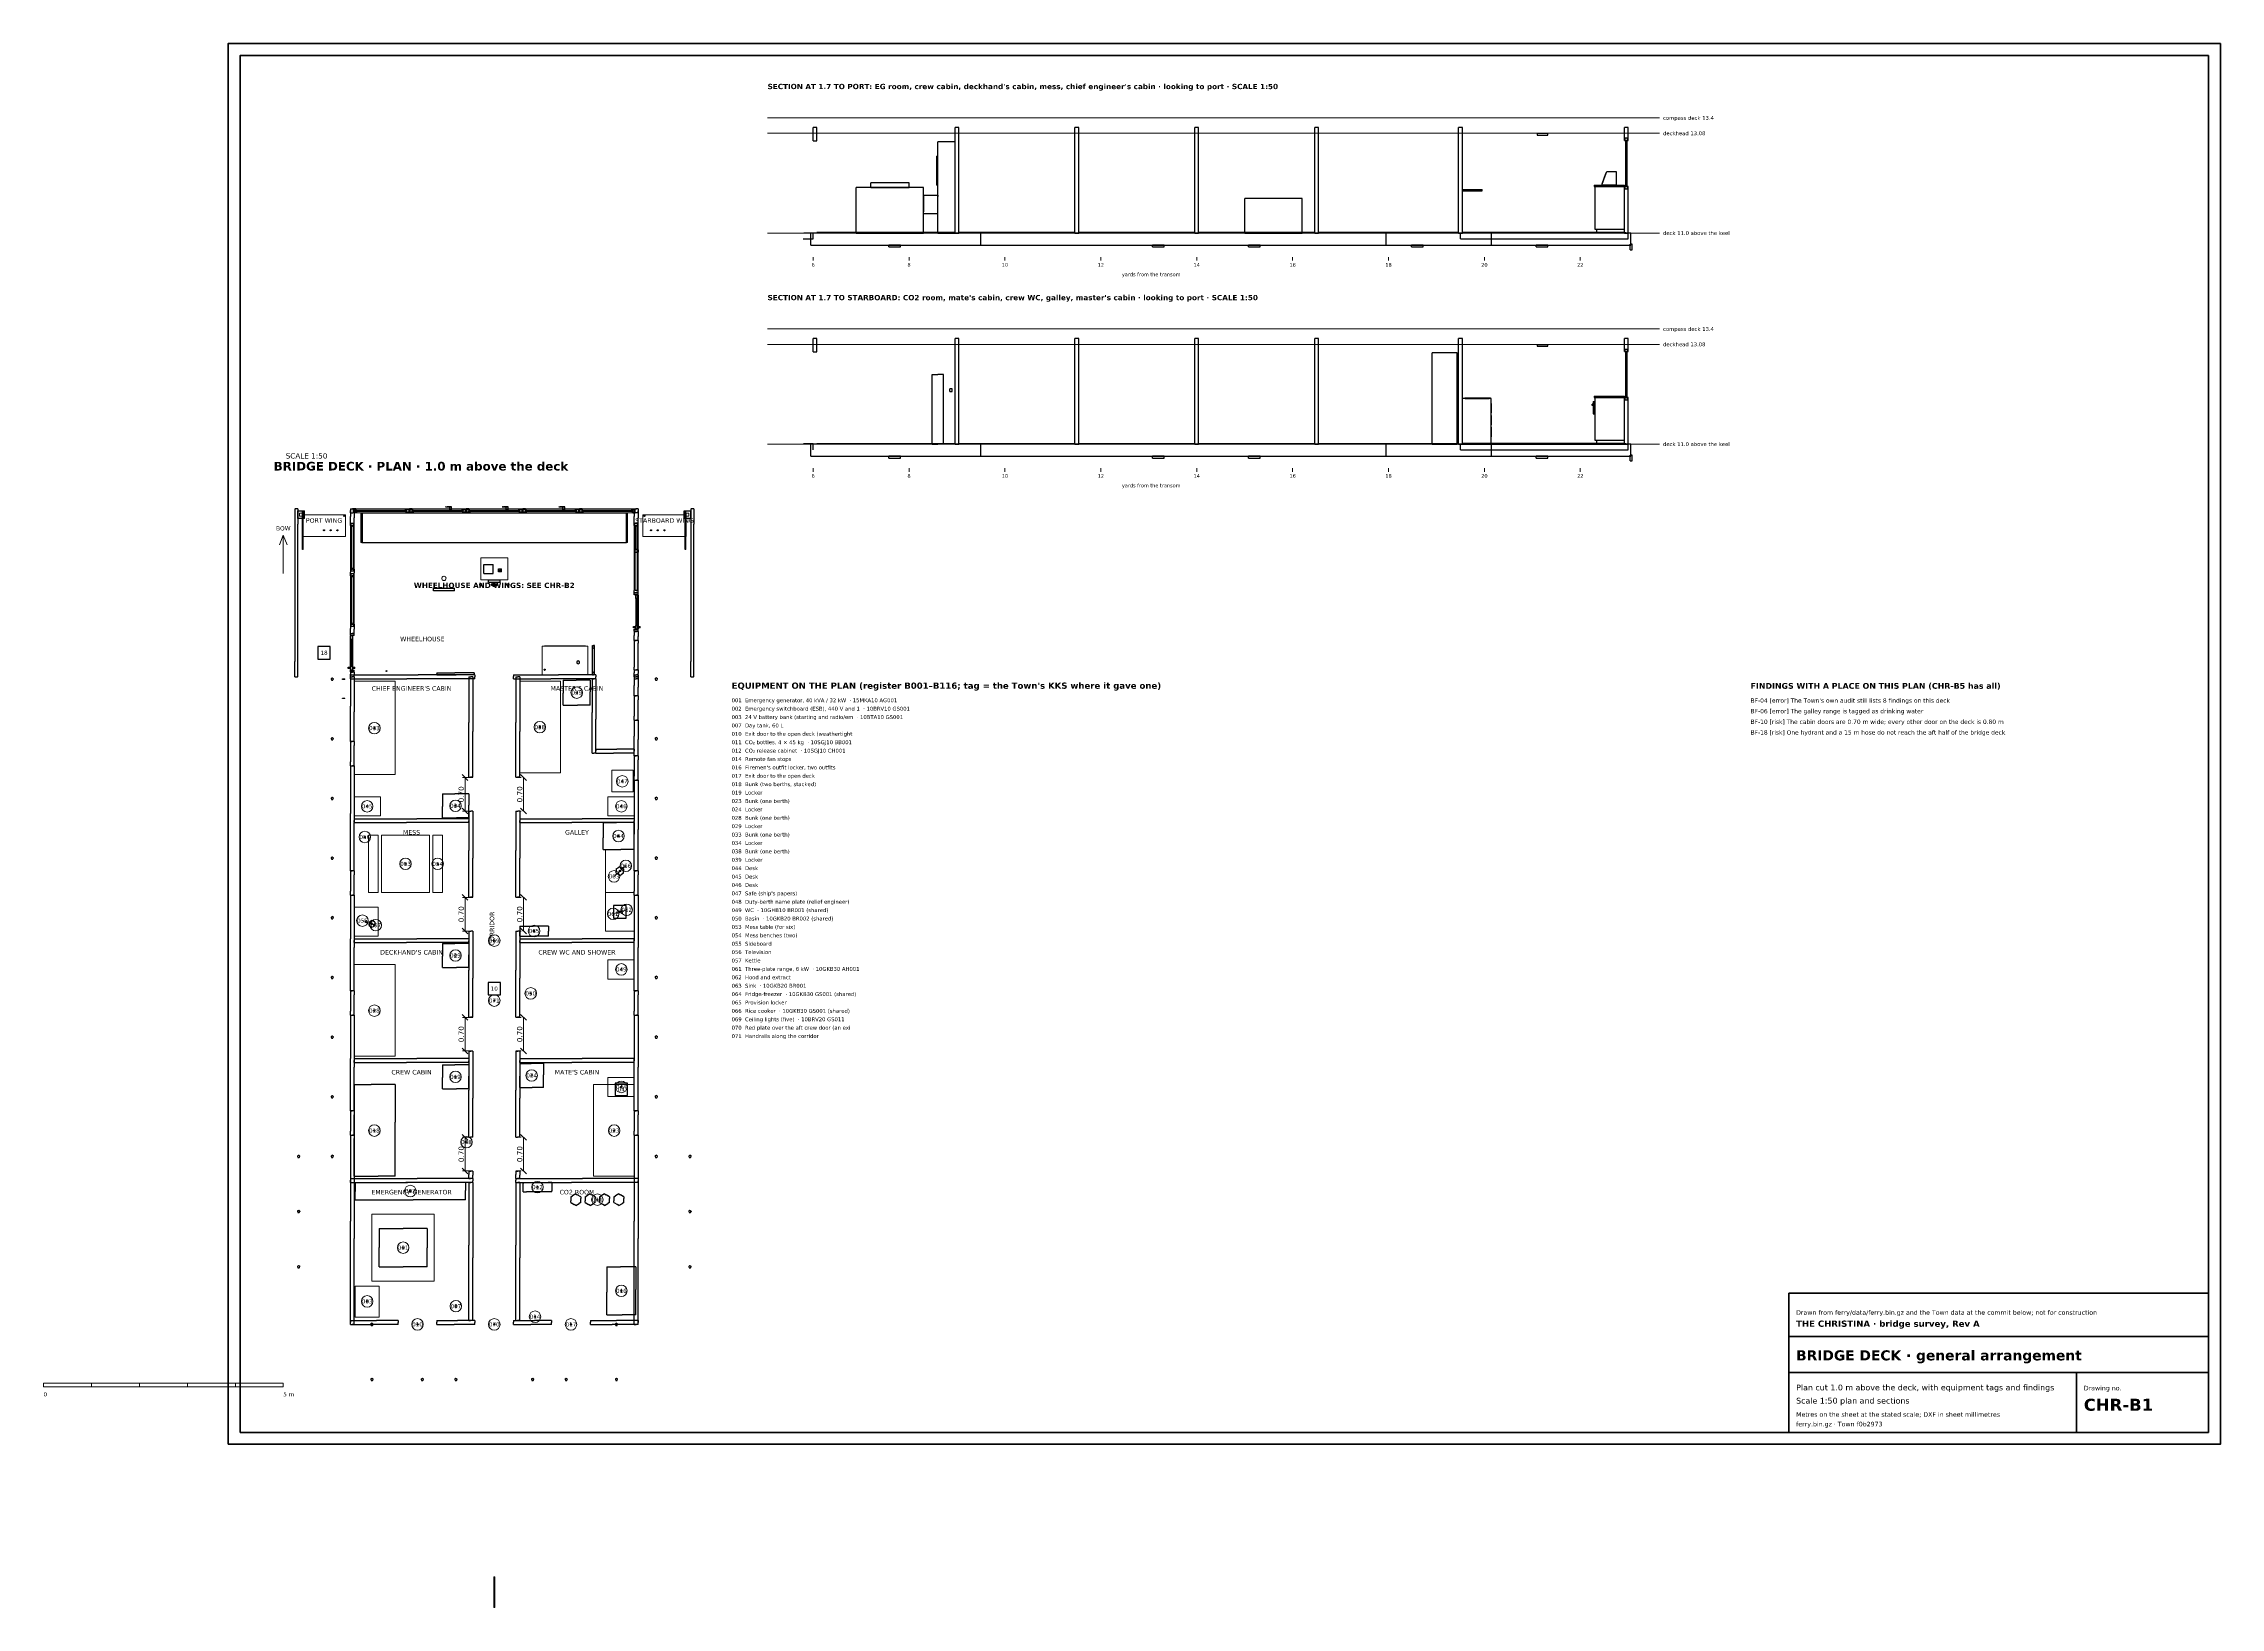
# Model space of a CAD drawing. Header units: millimetres. Extents: x -72 to 836, y -63 to 589.
import ezdxf
from ezdxf.enums import TextEntityAlignment as Align

# ---------------------------------------------------------------- set-up
doc = ezdxf.new("R2010")
doc.units = ezdxf.units.MM
for name, color, linetype, lineweight in [('CUT', 7, 'CONTINUOUS', 25), ('FRAME', 7, 'CONTINUOUS', 50), ('TEXT', 7, 'CONTINUOUS', 18), ('TITLE', 7, 'CONTINUOUS', 35)]:
    doc.layers.add(name, color=color, linetype=linetype, lineweight=lineweight)
for name, color, linetype, lineweight, true_color in [('DIM', 2, 'CONTINUOUS', 13, 0x1e46a0), ('FIND', 1, 'CONTINUOUS', 25, 0xc80000), ('LOW', 8, 'CONTINUOUS', 13, 0x8c8c8c), ('TAG', 3, 'CONTINUOUS', 18, 0x00693c), ('THIN', 8, 'CONTINUOUS', 13, 0x8c8c8c)]:
    doc.layers.add(name, color=color, linetype=linetype, lineweight=lineweight, true_color=true_color)
doc.styles.add('SANS', font='DejaVuSans.ttf')
doc.styles.add('SANSB', font='DejaVuSans-Bold.ttf')

msp = doc.modelspace()

# ---------------------------------------------------------------- linework, layer by layer
at = {"layer": 'CUT'}
for p, q in [((249.6, 554), (249, 554)), ((249, 550.56), (249, 554)), ((250.6, 554), (249.6, 554)), ((250.6, 551.92), (250.6, 554)), ((309.01, 554), (308.2, 554)), ((308.2, 532.43), (308.2, 554)), ((309.8, 554), (309.01, 554)), ((309.8, 531.57), (309.8, 554)), ((359.01, 554), (358.2, 554)), ((358.2, 532.46), (358.2, 554)), ((359.8, 554), (359.01, 554)), ((359.8, 531.54), (359.8, 554)), ((409.01, 554), (408.2, 554)), ((408.2, 532.46), (408.2, 554)), ((409.8, 554), (409.01, 554)), ((409.8, 531.54), (409.8, 554)), ((459.01, 554), (458.2, 554)), ((458.2, 532.46), (458.2, 554)), ((459.8, 554), (459.01, 554)), ((459.8, 531.54), (459.8, 554)), ((519, 554), (518.2, 554)), ((518.2, 532.03), (518.2, 554)), ((519.8, 554), (519, 554)), ((519.8, 531.97), (519.8, 554)), ((587.42, 554), (587.4, 554)), ((587.4, 548.63), (587.4, 554)), ((589.01, 554), (587.42, 554)), ((589.01, 553.95), (589.01, 554)), ((589.01, 548.58), (589.01, 553.95)), ((249, 548.48), (249, 550.56)), ((249, 548.48), (250, 548.48)), ((250, 548.48), (250.6, 548.48)), ((250.6, 548.48), (250.6, 551.92)), ((304.75, 548), (301, 548)), ((301, 529.83), (301, 548)), ((308.2, 548), (304.75, 548)), ((308.2, 528.18), (308.2, 548)), ((551, 551.6), (551, 551.4)), ((551, 551.6), (552.1, 551.6)), ((551, 551.4), (551, 550.8)), ((551, 550.8), (554.3, 550.8)), ((552.1, 551.6), (555.4, 551.6)), ((554.3, 550.8), (555.4, 550.8)), ((555.4, 551.4), (555.4, 551.6)), ((555.4, 550.8), (555.4, 551.4)), ((587.4, 548.58), (587.4, 548.63)), ((587.4, 548.58), (588.99, 548.58)), ((587.71, 549.5), (587.7, 549.5)), ((587.7, 548.5), (587.7, 549.5)), ((587.7, 548.5), (588.69, 548.5)), ((587.7, 548.5), (587.7, 548.5)), ((588.7, 549.5), (587.71, 549.5)), ((587.91, 548.5), (587.91, 548.5)), ((588.5, 548.5), (587.91, 548.5)), ((587.91, 529.59), (587.91, 548.5)), ((588.5, 548.41), (588.5, 548.5)), ((588.5, 529.5), (588.5, 548.41)), ((588.69, 548.5), (588.7, 548.5)), ((588.7, 549.5), (588.7, 549.5)), ((588.7, 548.5), (588.7, 549.5)), ((588.99, 548.58), (589.01, 548.58)), ((300.87, 542), (300.6, 542)), ((300.6, 538), (300.6, 542)), ((300.6, 530), (300.6, 538)), ((301, 542), (300.87, 542)), ((301, 534), (301, 542)), ((285.3, 529), (267, 529)), ((267, 522.43), (267, 529)), ((284.2, 531), (273, 531)), ((273, 530.4), (273, 531)), ((273, 529), (273, 530.4)), ((273, 529), (277.8, 529)), ((277.8, 529), (288.99, 529)), ((288.99, 531), (284.2, 531)), ((295, 529), (285.3, 529)), ((288.99, 529.6), (288.99, 531)), ((288.99, 529), (288.99, 529.6)), ((295, 516.58), (295, 529)), ((300.6, 530), (300.73, 530)), ((300.73, 530), (301, 530)), ((301, 530), (301, 534)), ((301, 510), (301, 529.83)), ((308.2, 510), (308.2, 532.43)), ((308.2, 510), (308.2, 528.18)), ((309.8, 510), (309.8, 531.57)), ((358.2, 510), (358.2, 532.46)), ((359.8, 510), (359.8, 531.54)), ((408.2, 510), (408.2, 532.46)), ((409.8, 510), (409.8, 531.54)), ((458.2, 510), (458.2, 532.46)), ((459.8, 510), (459.8, 531.54)), ((518.2, 510), (518.2, 532.03)), ((519.8, 510), (519.8, 531.97)), ((520, 528.2), (520, 527.71)), ((520, 528.2), (526.49, 528.2)), ((520, 527.71), (520, 527.6)), ((520, 527.6), (521.5, 527.6)), ((521.5, 527.6), (527.99, 527.6)), ((526.49, 528.2), (527.99, 528.2)), ((527.99, 527.71), (527.99, 528.2)), ((527.99, 527.6), (527.99, 527.71)), ((574.8, 530), (574.8, 529.89)), ((574.8, 530), (577.22, 530)), ((574.8, 529.89), (574.8, 529.4)), ((574.8, 529.4), (584.98, 529.4)), ((575, 529.4), (575, 526)), ((575, 529.4), (577.37, 529.4)), ((577.22, 530), (587.4, 530)), ((577.37, 529.4), (587.4, 529.4)), ((577.99, 530), (578.84, 532.34)), ((581.5, 530), (577.99, 530)), ((578.15, 530.51), (579.15, 533.23)), ((578.84, 532.34), (580.03, 535.6)), ((579.15, 533.23), (579.83, 535.11)), ((580.03, 535.6), (581.69, 535.6)), ((584, 530), (581.5, 530)), ((581.69, 535.6), (584, 535.6)), ((584, 535.6), (584, 533.27)), ((584, 533.27), (584, 530)), ((584.98, 529.4), (587.4, 529.4)), ((587.4, 529.89), (587.4, 530)), ((587.4, 529.4), (587.4, 529.89)), ((587.42, 529.42), (587.4, 529.42)), ((587.4, 510.17), (587.4, 529.42)), ((587.4, 526), (587.4, 529.4)), ((589.01, 529.42), (587.42, 529.42)), ((587.71, 529.5), (587.7, 529.5)), ((587.7, 528.51), (587.7, 529.5)), ((587.7, 528.5), (587.7, 528.51)), ((587.7, 528.5), (588.69, 528.5)), ((588.7, 529.5), (587.71, 529.5)), ((587.91, 529.5), (587.91, 529.59)), ((587.91, 529.5), (588.5, 529.5)), ((588.5, 529.5), (588.5, 529.5)), ((588.69, 528.5), (588.7, 528.5)), ((588.7, 529.49), (588.7, 529.5)), ((588.7, 528.5), (588.7, 529.49)), ((589.01, 529.26), (589.01, 529.42)), ((589.01, 510), (589.01, 529.26)), ((267, 510), (267, 522.43)), ((295, 525.79), (299.83, 525.79)), ((295, 525.79), (295, 525.19)), ((295, 525.19), (295, 522.91)), ((295, 522.91), (295, 521.09)), ((295, 521.09), (295, 518.81)), ((295, 518.21), (295, 518.81)), ((295, 518.21), (296.16, 518.21)), ((296.16, 518.21), (301, 518.21)), ((299.83, 525.79), (301, 525.79)), ((301, 525.79), (301, 525.19)), ((301, 522.91), (301, 525.19)), ((301, 521.09), (301, 522.91)), ((301, 518.81), (301, 521.09)), ((301, 518.21), (301, 518.81)), ((444.6, 524.4), (429, 524.4)), ((429, 519.36), (429, 524.4)), ((429, 510), (429, 519.36)), ((453, 524.4), (444.6, 524.4)), ((453, 515.04), (453, 524.4)), ((575, 526), (575, 511.6)), ((587.4, 511.6), (587.4, 526)), ((245.17, 510.02), (249, 510.02)), ((268.96, 510), (248, 510)), ((248, 506.48), (248, 510)), ((249, 510.1), (249, 510.12)), ((249, 510.02), (249, 510.1)), ((249, 509.59), (249, 510)), ((249, 507.6), (249, 509.59)), ((280, 510.16), (250.6, 510.16)), ((250.6, 510.11), (250.6, 510.16)), ((250.6, 510.06), (250.6, 510.11)), ((250.6, 510.06), (278.8, 510.06)), ((267, 510), (276.69, 510)), ((319, 510), (268.96, 510)), ((276.69, 510), (295, 510)), ((278.8, 510.06), (308.2, 510.06)), ((308.2, 510.16), (280, 510.16)), ((295, 510), (295, 516.58)), ((301, 510), (304.44, 510)), ((304.44, 510), (308.2, 510)), ((308.2, 510.11), (308.2, 510.16)), ((308.2, 510.06), (308.2, 510.11)), ((308.2, 510), (308.98, 510)), ((308.98, 510), (309.8, 510)), ((334.5, 510.16), (309.8, 510.16)), ((309.8, 510.11), (309.8, 510.16)), ((309.8, 510.06), (309.8, 510.11)), ((309.8, 510.06), (333.49, 510.06)), ((319, 508.52), (319, 510)), ((361.86, 510), (319, 510)), ((319, 506.27), (319, 510)), ((319, 505), (319, 508.52)), ((333.49, 510.06), (358.2, 510.06)), ((358.2, 510.16), (334.5, 510.16)), ((358.2, 510.11), (358.2, 510.16)), ((358.2, 510.06), (358.2, 510.11)), ((358.2, 510), (358.98, 510)), ((358.98, 510), (359.8, 510)), ((384.5, 510.16), (359.8, 510.16)), ((359.8, 510.11), (359.8, 510.16)), ((359.8, 510.06), (359.8, 510.11)), ((359.8, 510.06), (383.49, 510.06)), ((488, 510), (361.86, 510)), ((383.49, 510.06), (408.2, 510.06)), ((408.2, 510.16), (384.5, 510.16)), ((408.2, 510.11), (408.2, 510.16)), ((408.2, 510.06), (408.2, 510.11)), ((408.2, 510), (408.98, 510)), ((408.98, 510), (409.8, 510)), ((434.5, 510.16), (409.8, 510.16)), ((409.8, 510.11), (409.8, 510.16)), ((409.8, 510.06), (409.8, 510.11)), ((409.8, 510.06), (433.49, 510.06)), ((429, 510), (437.4, 510)), ((433.49, 510.06), (458.2, 510.06)), ((458.2, 510.16), (434.5, 510.16)), ((437.4, 510), (453, 510)), ((453, 510), (453, 515.04)), ((458.2, 510.11), (458.2, 510.16)), ((458.2, 510.06), (458.2, 510.11)), ((458.2, 510), (458.98, 510)), ((458.98, 510), (459.8, 510)), ((489.61, 510.16), (459.8, 510.16)), ((459.8, 510.11), (459.8, 510.16)), ((459.8, 510.06), (459.8, 510.11)), ((459.8, 510.06), (488.39, 510.06)), ((488, 508.73), (488, 510)), ((501.82, 510), (488, 510)), ((488, 506.57), (488, 510)), ((488, 505), (488, 508.73)), ((488.39, 510.06), (518.2, 510.06)), ((518.2, 510.16), (489.61, 510.16)), ((532, 510), (501.82, 510)), ((518.2, 510.11), (518.2, 510.16)), ((518.2, 510.06), (518.2, 510.11)), ((518.2, 510), (519, 510)), ((519, 510), (519.8, 510)), ((546.29, 510), (519, 510)), ((519, 508.54), (519, 510)), ((519, 507.6), (519, 508.54)), ((536.43, 510.24), (519.8, 510.24)), ((519.8, 510.16), (519.8, 510.24)), ((519.8, 510.14), (519.8, 510.16)), ((519.8, 510.14), (570.78, 510.14)), ((546.24, 510.12), (520, 510.12)), ((520, 510.06), (520, 510.12)), ((520, 510.02), (520, 510.06)), ((520, 510.02), (561.76, 510.02)), ((532, 508.43), (532, 510)), ((546.71, 510), (532, 510)), ((532, 506.27), (532, 510)), ((587.4, 510.24), (536.43, 510.24)), ((588, 510.12), (546.24, 510.12)), ((589.01, 510), (546.29, 510)), ((590, 510), (546.71, 510)), ((561.76, 510.02), (588, 510.02)), ((570.78, 510.14), (587.4, 510.14)), ((575, 511.6), (585.04, 511.6)), ((575.79, 511.6), (575.79, 511.34)), ((575.79, 511.6), (577.94, 511.6)), ((575.79, 511.34), (575.79, 510.2)), ((575.79, 510.2), (585.25, 510.2)), ((577.94, 511.6), (587.4, 511.6)), ((585.04, 511.6), (587.4, 511.6)), ((585.25, 510.2), (587.4, 510.2)), ((587.4, 511.34), (587.4, 511.6)), ((587.4, 510.2), (587.4, 511.34)), ((587.4, 510.21), (587.4, 510.24)), ((587.4, 510.14), (587.4, 510.21)), ((587.4, 510), (587.4, 510.17)), ((587.4, 510), (588.99, 510)), ((588, 510.08), (588, 510.12)), ((588, 510.02), (588, 510.08)), ((588.99, 510), (589.01, 510)), ((589.01, 509.07), (589.01, 510)), ((589.01, 507.6), (589.01, 509.07)), ((590, 508.73), (590, 510)), ((590, 505), (590, 508.73)), ((244.85, 507.6), (249, 507.6)), ((248, 505), (248, 506.48)), ((248, 505), (298.04, 505)), ((285.4, 505), (280.6, 505)), ((280.6, 505), (280.6, 505)), ((280.6, 504.2), (280.6, 505)), ((280.6, 504.2), (285.4, 504.2)), ((280.6, 504.2), (280.6, 504.2)), ((285.4, 505), (285.4, 505)), ((285.4, 504.2), (285.4, 505)), ((285.4, 504.2), (285.4, 504.2)), ((298.04, 505), (319, 505)), ((319, 505), (319, 506.27)), ((319, 505), (445.14, 505)), ((393.48, 505), (390.6, 505)), ((390.6, 504.68), (390.6, 505)), ((390.6, 504.2), (390.6, 504.68)), ((390.6, 504.2), (392.52, 504.2)), ((392.52, 504.2), (395.4, 504.2)), ((395.4, 505), (393.48, 505)), ((395.4, 504.52), (395.4, 505)), ((395.4, 504.2), (395.4, 504.52)), ((433.48, 505), (430.6, 505)), ((430.6, 504.68), (430.6, 505)), ((430.6, 504.2), (430.6, 504.68)), ((430.6, 504.2), (432.52, 504.2)), ((432.52, 504.2), (435.4, 504.2)), ((435.4, 505), (433.48, 505)), ((435.4, 504.52), (435.4, 505)), ((435.4, 504.2), (435.4, 504.52)), ((445.14, 505), (488, 505)), ((488, 505), (488, 506.57)), ((488, 505), (518.18, 505)), ((501.48, 505), (498.6, 505)), ((498.6, 504.68), (498.6, 505)), ((498.6, 504.2), (498.6, 504.68)), ((498.6, 504.2), (500.52, 504.2)), ((500.52, 504.2), (503.4, 504.2)), ((503.4, 505), (501.48, 505)), ((503.4, 504.52), (503.4, 505)), ((503.4, 504.2), (503.4, 504.52)), ((518.18, 505), (532, 505)), ((519, 507.6), (561.72, 507.6)), ((532, 505), (532, 508.43)), ((532, 505), (532, 506.27)), ((532, 505), (575.29, 505)), ((553.48, 505), (550.6, 505)), ((550.6, 504.68), (550.6, 505)), ((550.6, 504.2), (550.6, 504.68)), ((550.6, 504.2), (552.52, 504.2)), ((552.52, 504.2), (555.4, 504.2)), ((555.4, 505), (553.48, 505)), ((555.4, 504.52), (555.4, 505)), ((555.4, 504.2), (555.4, 504.52)), ((561.72, 507.6), (589.01, 507.6)), ((575.29, 505), (590, 505)), ((590, 505.4), (589.8, 505.4)), ((589.8, 503.61), (589.8, 505.4)), ((589.8, 503.01), (589.8, 503.61)), ((589.8, 503.01), (590.39, 503.01)), ((590.6, 505.4), (590, 505.4)), ((590.39, 503.01), (590.6, 503.01)), ((590.6, 504.79), (590.6, 505.4)), ((590.6, 503.01), (590.6, 504.79)), ((250, 466), (249, 466)), ((249, 463.92), (249, 466)), ((249, 460.48), (249, 463.92)), ((250.6, 466), (250, 466)), ((250.6, 462.56), (250.6, 466)), ((308.98, 466), (308.2, 466)), ((308.2, 443.57), (308.2, 466)), ((309.8, 466), (308.98, 466)), ((309.8, 444.43), (309.8, 466)), ((358.98, 466), (358.2, 466)), ((358.2, 443.54), (358.2, 466)), ((359.8, 466), (358.98, 466)), ((359.8, 444.46), (359.8, 466)), ((408.98, 466), (408.2, 466)), ((408.2, 443.54), (408.2, 466)), ((409.8, 466), (408.98, 466)), ((409.8, 444.46), (409.8, 466)), ((458.98, 466), (458.2, 466)), ((458.2, 443.54), (458.2, 466)), ((459.8, 466), (458.98, 466)), ((459.8, 444.46), (459.8, 466)), ((519.41, 466), (518.2, 466)), ((518.2, 455.31), (518.2, 466)), ((519.8, 466), (519.41, 466)), ((519.8, 432.69), (519.8, 466)), ((551, 463.6), (551, 463)), ((551, 463.6), (554.3, 463.6)), ((554.3, 463.6), (555.4, 463.6)), ((555.4, 463), (555.4, 463.6)), ((588.99, 466), (587.4, 466)), ((587.4, 465.95), (587.4, 466)), ((587.4, 460.58), (587.4, 465.95)), ((589.01, 466), (588.99, 466)), ((589.01, 460.63), (589.01, 466)), ((249, 460.48), (249.6, 460.48)), ((249.6, 460.48), (250.6, 460.48)), ((250.6, 460.48), (250.6, 462.56)), ((512.03, 460), (507.2, 460)), ((507.2, 439.64), (507.2, 460)), ((517.6, 460), (512.03, 460)), ((517.6, 442.36), (517.6, 460)), ((518.2, 422), (518.2, 455.31)), ((551, 463), (551, 462.8)), ((551, 462.8), (552.1, 462.8)), ((552.1, 462.8), (555.4, 462.8)), ((555.4, 462.8), (555.4, 463)), ((587.4, 460.58), (587.42, 460.58)), ((587.42, 460.58), (589.01, 460.58)), ((588.69, 461.5), (587.7, 461.5)), ((587.7, 461.5), (587.7, 461.5)), ((587.7, 460.5), (587.7, 461.5)), ((587.7, 460.5), (587.71, 460.5)), ((587.71, 460.5), (588.7, 460.5)), ((588.5, 460.5), (587.91, 460.5)), ((587.91, 460.41), (587.91, 460.5)), ((587.91, 441.5), (587.91, 460.41)), ((588.5, 460.5), (588.5, 460.5)), ((588.5, 441.59), (588.5, 460.5)), ((588.7, 461.5), (588.69, 461.5)), ((588.7, 460.5), (588.7, 461.5)), ((588.7, 460.5), (588.7, 460.5)), ((589.01, 460.58), (589.01, 460.63)), ((298.6, 422), (298.6, 451)), ((298.6, 451), (301, 451)), ((301, 451), (301, 451)), ((303.4, 451), (301, 451)), ((303.4, 451), (303.4, 451)), ((303.4, 422), (303.4, 451)), ((306.12, 445), (306, 445)), ((306, 444.12), (306, 445)), ((307, 445), (306.12, 445)), ((307, 444.88), (307, 445)), ((306, 444), (306, 444.12)), ((306, 444), (306.88, 444)), ((306.88, 444), (307, 444)), ((307, 444), (307, 444.88)), ((308.2, 422), (308.2, 443.57)), ((309.8, 422), (309.8, 444.43)), ((358.2, 422), (358.2, 443.54)), ((359.8, 422), (359.8, 444.46)), ((408.2, 422), (408.2, 443.54)), ((409.8, 422), (409.8, 444.46)), ((458.2, 422), (458.2, 443.54)), ((459.8, 422), (459.8, 444.46)), ((507.2, 422), (507.2, 439.64)), ((517.6, 422), (517.6, 442.36)), ((528.64, 441), (519.8, 441)), ((519.8, 436), (519.8, 441)), ((519.8, 422), (519.8, 436)), ((520.8, 441.3), (528.96, 441.3)), ((528.64, 441.2), (521, 441.2)), ((521, 441.16), (521, 441.2)), ((521, 441), (521, 441.16)), ((521, 441), (523.35, 441)), ((523.35, 441), (531, 441)), ((531, 441.2), (528.64, 441.2)), ((531.8, 441), (528.64, 441)), ((528.96, 441.3), (531.6, 441.3)), ((531, 441.05), (531, 441.2)), ((531, 441), (531, 441.05)), ((531.8, 427), (531.8, 441)), ((531.88, 439), (531.8, 439)), ((531.8, 438.06), (531.8, 439)), ((531.8, 435), (531.8, 438.06)), ((531.9, 439), (531.88, 439)), ((531.9, 435.94), (531.9, 439)), ((531.9, 435), (531.9, 435.94)), ((574.23, 438.72), (574, 438.72)), ((574, 438.65), (574, 438.72)), ((574, 438.44), (574, 438.65)), ((574, 438.26), (574, 438.44)), ((574, 438.08), (574, 438.26)), ((574.22, 438.08), (574, 438.08)), ((574.3, 438.08), (574.22, 438.08)), ((574.3, 438.72), (574.23, 438.72)), ((574.3, 439.8), (574.3, 436.46)), ((574.3, 439.8), (574.75, 439.8)), ((574.3, 438.72), (574.3, 438.65)), ((574.3, 438.44), (574.3, 438.65)), ((574.3, 438.26), (574.3, 438.44)), ((574.3, 438.08), (574.3, 438.26)), ((574.3, 436.46), (574.3, 434.6)), ((574.75, 439.8), (575, 439.8)), ((574.8, 442), (574.8, 441.52)), ((574.8, 442), (584.98, 442)), ((574.8, 441.52), (574.8, 441.4)), ((574.8, 441.4), (577.22, 441.4)), ((575, 441.4), (575, 427)), ((575, 441.4), (585.04, 441.4)), ((575, 436.46), (575, 439.8)), ((575, 434.6), (575, 436.46)), ((577.22, 441.4), (587.4, 441.4)), ((584.98, 442), (587.4, 442)), ((585.04, 441.4), (587.4, 441.4)), ((587.4, 441.52), (587.4, 442)), ((587.4, 441.4), (587.4, 441.52)), ((588.99, 441.42), (587.4, 441.42)), ((587.4, 441.26), (587.4, 441.42)), ((587.4, 427), (587.4, 441.4)), ((587.4, 422), (587.4, 441.26)), ((588.69, 441.5), (587.7, 441.5)), ((587.7, 441.49), (587.7, 441.5)), ((587.7, 440.5), (587.7, 441.49)), ((587.7, 440.5), (587.71, 440.5)), ((587.71, 440.5), (588.7, 440.5)), ((587.91, 441.5), (588.5, 441.5)), ((587.91, 441.5), (587.91, 441.5)), ((588.5, 441.5), (588.5, 441.59)), ((588.7, 441.5), (588.69, 441.5)), ((588.7, 440.51), (588.7, 441.5)), ((588.7, 440.5), (588.7, 440.51)), ((589.01, 441.42), (588.99, 441.42)), ((589.01, 422.17), (589.01, 441.42)), ((519.8, 422), (519.8, 432.69)), ((531.8, 435), (531.82, 435)), ((531.88, 434), (531.8, 434)), ((531.8, 433.06), (531.8, 434)), ((531.8, 430), (531.8, 433.06)), ((531.8, 430), (531.82, 430)), ((531.88, 429), (531.8, 429)), ((531.8, 428.06), (531.8, 429)), ((531.8, 425), (531.8, 428.06)), ((531.8, 422), (531.8, 427)), ((531.82, 435), (531.9, 435)), ((531.82, 430), (531.9, 430)), ((531.9, 434), (531.88, 434)), ((531.9, 429), (531.88, 429)), ((531.9, 430.94), (531.9, 434)), ((531.9, 430), (531.9, 430.94)), ((531.9, 425.94), (531.9, 429)), ((574.3, 434.6), (574.55, 434.6)), ((574.55, 434.6), (575, 434.6)), ((575, 427), (575, 423.6)), ((587.4, 423.6), (587.4, 427)), ((249, 422), (244.85, 422)), ((249, 422.12), (245.17, 422.12)), ((298.04, 422), (248, 422)), ((248, 420.52), (248, 422)), ((248, 417), (248, 420.52)), ((249, 422.03), (249, 422.12)), ((249, 422.02), (249, 422.03)), ((249, 420.02), (249, 422)), ((249, 419.6), (249, 420.02)), ((278.8, 422.16), (250.6, 422.16)), ((250.6, 422.11), (250.6, 422.16)), ((250.6, 422.06), (250.6, 422.11)), ((250.6, 422.06), (280, 422.06)), ((308.2, 422.16), (278.8, 422.16)), ((280, 422.06), (308.2, 422.06)), ((319, 422), (298.04, 422)), ((298.6, 422), (298.6, 422)), ((298.6, 422), (301, 422)), ((301, 422), (301, 422)), ((303.4, 422), (301, 422)), ((308.2, 422.11), (308.2, 422.16)), ((308.2, 422.06), (308.2, 422.11)), ((308.2, 422), (309.01, 422)), ((309.01, 422), (309.8, 422)), ((333.49, 422.16), (309.8, 422.16)), ((309.8, 422.11), (309.8, 422.16)), ((309.8, 422.06), (309.8, 422.11)), ((309.8, 422.06), (334.5, 422.06)), ((319, 418.48), (319, 422)), ((445.14, 422), (319, 422)), ((319, 420.73), (319, 422)), ((319, 417), (319, 420.73)), ((319, 417), (319, 418.48)), ((358.2, 422.16), (333.49, 422.16)), ((334.5, 422.06), (358.2, 422.06)), ((358.2, 422.11), (358.2, 422.16)), ((358.2, 422.06), (358.2, 422.11)), ((358.2, 422), (359.01, 422)), ((359.01, 422), (359.8, 422)), ((383.49, 422.16), (359.8, 422.16)), ((359.8, 422.11), (359.8, 422.16)), ((359.8, 422.06), (359.8, 422.11)), ((359.8, 422.06), (384.5, 422.06)), ((408.2, 422.16), (383.49, 422.16)), ((384.5, 422.06), (408.2, 422.06)), ((408.2, 422.11), (408.2, 422.16)), ((408.2, 422.06), (408.2, 422.11)), ((408.2, 422), (409.01, 422)), ((409.01, 422), (409.8, 422)), ((433.49, 422.16), (409.8, 422.16)), ((409.8, 422.11), (409.8, 422.16)), ((409.8, 422.06), (409.8, 422.11)), ((409.8, 422.06), (434.5, 422.06)), ((458.2, 422.16), (433.49, 422.16)), ((434.5, 422.06), (458.2, 422.06)), ((488, 422), (445.14, 422)), ((458.2, 422.11), (458.2, 422.16)), ((458.2, 422.06), (458.2, 422.11)), ((458.2, 422), (459.01, 422)), ((459.01, 422), (459.8, 422)), ((505.05, 422.16), (459.8, 422.16)), ((459.8, 422.14), (459.8, 422.16)), ((459.8, 422.06), (459.8, 422.14)), ((459.8, 422.06), (472.95, 422.06)), ((472.95, 422.06), (518.2, 422.06)), ((488, 418.27), (488, 422)), ((528.68, 422), (488, 422)), ((488, 421.62), (488, 422)), ((488, 417), (488, 421.62)), ((488, 417), (488, 418.27)), ((518.2, 422.16), (505.05, 422.16)), ((507.2, 422), (512.78, 422)), ((512.78, 422), (517.6, 422)), ((518.2, 422.08), (518.2, 422.16)), ((518.2, 422.06), (518.2, 422.08)), ((518.2, 422), (518.59, 422)), ((518.59, 422), (519.8, 422)), ((584.31, 422), (519, 422)), ((519, 421.84), (519, 422)), ((519, 419.6), (519, 421.84)), ((519, 419.6), (523.7, 419.6)), ((582.77, 422.24), (519.8, 422.24)), ((519.8, 422.23), (519.8, 422.24)), ((519.8, 422.14), (519.8, 422.23)), ((519.8, 422.14), (524.44, 422.14)), ((519.8, 422), (522.96, 422)), ((583.41, 422.12), (520, 422.12)), ((520, 422.12), (520, 422.12)), ((520, 422.02), (520, 422.12)), ((520, 422.02), (524.59, 422.02)), ((522.96, 422), (531.8, 422)), ((523.7, 419.6), (589.01, 419.6)), ((524.44, 422.14), (587.4, 422.14)), ((524.59, 422.02), (588, 422.02)), ((532, 422), (528.68, 422)), ((531.8, 425), (531.82, 425)), ((531.82, 425), (531.9, 425)), ((531.9, 425), (531.9, 425.94)), ((532, 417.38), (532, 422)), ((575.29, 422), (532, 422)), ((532, 420.73), (532, 422)), ((532, 417), (532, 420.73)), ((575, 423.6), (577.37, 423.6)), ((590, 422), (575.29, 422)), ((575.79, 423.6), (575.79, 422.46)), ((575.79, 423.6), (585.25, 423.6)), ((575.79, 422.46), (575.79, 422.2)), ((575.79, 422.2), (577.94, 422.2)), ((577.37, 423.6), (587.4, 423.6)), ((577.94, 422.2), (587.4, 422.2)), ((587.4, 422.24), (582.77, 422.24)), ((588, 422.12), (583.41, 422.12)), ((589.01, 422), (584.31, 422)), ((585.25, 423.6), (587.4, 423.6)), ((587.4, 422.46), (587.4, 423.6)), ((587.4, 422.2), (587.4, 422.46)), ((587.4, 422.15), (587.4, 422.24)), ((587.4, 422.14), (587.4, 422.15)), ((587.4, 422), (587.42, 422)), ((587.42, 422), (589.01, 422)), ((588, 422.02), (588, 422.12)), ((588, 422.02), (588, 422.02)), ((589.01, 422), (589.01, 422.17)), ((589.01, 419.76), (589.01, 422)), ((589.01, 419.6), (589.01, 419.76)), ((590, 418.27), (590, 422)), ((590, 417), (590, 418.27)), ((248, 417), (268.96, 417)), ((268.96, 417), (319, 417)), ((280.6, 417), (280.6, 417)), ((285.4, 417), (280.6, 417)), ((280.6, 416.2), (280.6, 417)), ((280.6, 416.2), (285.4, 416.2)), ((280.6, 416.2), (280.6, 416.2)), ((285.4, 417), (285.4, 417)), ((285.4, 416.2), (285.4, 417)), ((285.4, 416.2), (285.4, 416.2)), ((319, 417), (361.86, 417)), ((361.86, 417), (488, 417)), ((392.52, 417), (390.6, 417)), ((390.6, 416.52), (390.6, 417)), ((390.6, 416.2), (390.6, 416.52)), ((390.6, 416.2), (393.48, 416.2)), ((395.4, 417), (392.52, 417)), ((393.48, 416.2), (395.4, 416.2)), ((395.4, 416.68), (395.4, 417)), ((395.4, 416.2), (395.4, 416.68)), ((432.52, 417), (430.6, 417)), ((430.6, 416.52), (430.6, 417)), ((430.6, 416.2), (430.6, 416.52)), ((430.6, 416.2), (433.48, 416.2)), ((435.4, 417), (432.52, 417)), ((433.48, 416.2), (435.4, 416.2)), ((435.4, 416.68), (435.4, 417)), ((435.4, 416.2), (435.4, 416.68)), ((488, 417), (491.32, 417)), ((491.32, 417), (532, 417)), ((532, 417), (532, 417.38)), ((532, 417), (546.71, 417)), ((546.71, 417), (590, 417)), ((552.52, 417), (550.6, 417)), ((550.6, 416.52), (550.6, 417)), ((550.6, 416.2), (550.6, 416.52)), ((550.6, 416.2), (553.48, 416.2)), ((555.4, 417), (552.52, 417)), ((553.48, 416.2), (555.4, 416.2)), ((555.4, 416.68), (555.4, 417)), ((555.4, 416.2), (555.4, 416.68)), ((590.39, 417.4), (589.8, 417.4)), ((589.8, 416.79), (589.8, 417.4)), ((589.8, 415.01), (589.8, 416.79)), ((589.8, 415.01), (590, 415.01)), ((590, 415.01), (590.6, 415.01)), ((590.6, 417.4), (590.39, 417.4)), ((590.6, 415.61), (590.6, 417.4)), ((590.6, 415.01), (590.6, 415.61)), ((32.8, 395.01), (32.8, 331.36)), ((32.8, 395.01), (32.91, 395.01)), ((34, 395.01), (32.91, 395.01)), ((34, 395.01), (34, 388.65)), ((34, 394.2), (36.52, 394.2)), ((34, 391.32), (34, 394.2)), ((34, 391), (34, 391.32)), ((36.52, 391), (34, 391)), ((36.04, 394.2), (36.33, 394.2)), ((36.04, 379.36), (36.04, 394.2)), ((36.33, 394.2), (36.36, 394.2)), ((36.36, 392.85), (36.36, 394.2)), ((36.36, 378), (36.36, 392.85)), ((36.36, 392.1), (36.43, 392.26)), ((36.36, 392.09), (36.36, 392.1)), ((36.43, 391.93), (36.36, 392.09)), ((36.43, 392.27), (36.59, 392.33)), ((36.43, 392.26), (36.43, 392.27)), ((36.44, 391.93), (36.43, 391.93)), ((36.6, 391.85), (36.44, 391.93)), ((36.52, 394.2), (36.8, 394.2)), ((36.8, 391), (36.52, 391)), ((36.59, 392.33), (36.6, 392.34)), ((36.6, 392.34), (36.76, 392.27)), ((36.61, 391.86), (36.6, 391.85)), ((36.77, 391.93), (36.61, 391.86)), ((36.76, 392.27), (36.77, 392.27)), ((36.77, 392.27), (36.83, 392.11)), ((36.84, 392.1), (36.77, 391.94)), ((36.77, 391.94), (36.77, 391.93)), ((36.8, 393.88), (36.8, 394.2)), ((36.8, 391), (36.8, 393.88)), ((36.83, 392.11), (36.84, 392.1)), ((53.16, 392.1), (53.23, 392.26)), ((53.17, 392.09), (53.16, 392.1)), ((53.23, 391.93), (53.17, 392.09)), ((53.23, 392.27), (53.39, 392.33)), ((53.23, 392.26), (53.23, 392.27)), ((53.24, 391.93), (53.23, 391.93)), ((53.4, 391.85), (53.24, 391.93)), ((53.39, 392.33), (53.4, 392.34)), ((53.4, 392.34), (53.56, 392.27)), ((53.41, 391.86), (53.4, 391.85)), ((53.57, 391.93), (53.41, 391.86)), ((53.56, 392.27), (53.57, 392.27)), ((53.57, 392.27), (53.64, 392.11)), ((53.64, 392.1), (53.57, 391.94)), ((53.57, 391.94), (53.57, 391.93)), ((53.64, 392.11), (53.64, 392.1)), ((56, 395.01), (56, 391.86)), ((56, 395.01), (56.87, 395.01)), ((56, 395.01), (56, 394.28)), ((56, 395.01), (57.21, 395.01)), ((56, 393.4), (56, 394.28)), ((56, 393.4), (57.01, 393.4)), ((56, 388.08), (56, 391.86)), ((57.6, 395.01), (56.87, 395.01)), ((58.22, 393.4), (57.01, 393.4)), ((58.22, 395.01), (57.21, 395.01)), ((57.3, 394.7), (57.3, 394.62)), ((57.3, 394.7), (58.23, 394.7)), ((57.3, 393.7), (57.3, 394.62)), ((57.3, 393.7), (57.37, 393.7)), ((58.3, 393.7), (57.37, 393.7)), ((57.6, 395.01), (57.6, 391.23)), ((57.6, 388.08), (57.6, 391.23)), ((58.22, 395.01), (58.22, 394.13)), ((58.22, 393.4), (58.22, 394.13)), ((58.3, 394.7), (58.23, 394.7)), ((58.3, 394.7), (58.3, 393.77)), ((58.3, 394.5), (58.3, 394.49)), ((58.3, 394.5), (78.75, 394.5)), ((58.3, 393.91), (58.3, 394.49)), ((58.3, 393.91), (58.85, 393.91)), ((58.3, 393.7), (58.3, 393.77)), ((79.3, 393.91), (58.85, 393.91)), ((60.8, 393.4), (61.03, 393.4)), ((60.8, 393.38), (60.8, 393.4)), ((60.8, 380.8), (60.8, 393.38)), ((61.03, 393.4), (171.2, 393.4)), ((79.3, 394.5), (78.75, 394.5)), ((79.3, 394.7), (79.3, 394.62)), ((79.3, 394.7), (80.23, 394.7)), ((79.3, 393.7), (79.3, 394.62)), ((79.3, 394.5), (79.3, 393.92)), ((79.3, 393.91), (79.3, 393.92)), ((79.3, 393.7), (79.37, 393.7)), ((80.3, 393.7), (79.37, 393.7)), ((79.38, 395.01), (79.38, 394.28)), ((79.38, 395.01), (80.71, 395.01)), ((79.38, 393.4), (79.38, 394.28)), ((79.38, 393.4), (80.49, 393.4)), ((80.3, 394.7), (80.23, 394.7)), ((80.3, 394.7), (80.3, 393.77)), ((80.3, 393.7), (80.3, 393.77)), ((81.82, 393.4), (80.49, 393.4)), ((81.82, 395.01), (80.71, 395.01)), ((80.9, 394.7), (80.9, 394.62)), ((80.9, 394.7), (81.83, 394.7)), ((80.9, 393.7), (80.9, 394.62)), ((80.9, 393.7), (80.97, 393.7)), ((81.9, 393.7), (80.97, 393.7)), ((81.82, 395.01), (81.82, 394.13)), ((81.82, 393.4), (81.82, 394.13)), ((81.9, 394.7), (81.83, 394.7)), ((81.9, 394.7), (81.9, 393.77)), ((81.9, 394.5), (81.9, 394.49)), ((81.9, 394.5), (102.35, 394.5)), ((81.9, 393.91), (81.9, 394.49)), ((81.9, 393.91), (82.45, 393.91)), ((81.9, 393.7), (81.9, 393.77)), ((102.9, 393.91), (82.45, 393.91)), ((95.72, 395.84), (96.2, 395.9)), ((95.82, 395.82), (95.72, 395.84)), ((96.29, 395.75), (95.82, 395.82)), ((96.2, 395.9), (96.29, 395.91)), ((97.8, 395.92), (96.29, 395.91)), ((96.48, 395.74), (96.29, 395.75)), ((97.8, 395.68), (96.48, 395.74)), ((97.41, 395.29), (97.41, 395.8)), ((97.8, 395.8), (97.41, 395.8)), ((97.41, 394.8), (97.41, 395.29)), ((97.41, 394.8), (97.8, 394.8)), ((97.8, 395.92), (97.8, 395.8)), ((97.81, 395.8), (97.8, 395.8)), ((97.8, 395.8), (97.8, 395.8)), ((97.8, 395.8), (97.8, 395.8)), ((97.8, 395.8), (97.8, 395.8)), ((97.8, 395.8), (97.8, 395.8)), ((97.8, 395.8), (97.8, 395.8)), ((97.8, 395.8), (97.8, 395.79)), ((97.8, 395.68), (97.8, 395.79)), ((97.81, 394.8), (97.8, 394.8)), ((97.8, 394.8), (97.8, 394.8)), ((97.8, 394.8), (97.8, 394.8)), ((97.8, 394.8), (97.8, 394.8)), ((97.8, 394.8), (97.8, 394.8)), ((98.19, 395.8), (97.81, 395.8)), ((98.19, 394.8), (97.81, 394.8)), ((98.19, 395.3), (98.19, 395.8)), ((98.19, 394.8), (98.19, 395.3)), ((102.9, 394.5), (102.35, 394.5)), ((102.9, 394.7), (102.9, 394.62)), ((102.9, 394.7), (103.83, 394.7)), ((102.9, 393.7), (102.9, 394.62)), ((102.9, 394.5), (102.9, 393.92)), ((102.9, 393.91), (102.9, 393.92)), ((102.9, 393.7), (102.97, 393.7)), ((103.9, 393.7), (102.97, 393.7)), ((102.98, 395.01), (102.98, 394.28)), ((102.98, 395.01), (104.31, 395.01)), ((102.98, 393.4), (102.98, 394.28)), ((102.98, 393.4), (104.09, 393.4)), ((103.9, 394.7), (103.83, 394.7)), ((103.9, 394.7), (103.9, 393.77)), ((103.9, 393.7), (103.9, 393.77)), ((105.42, 393.4), (104.09, 393.4)), ((105.42, 395.01), (104.31, 395.01)), ((104.5, 394.7), (104.5, 394.62)), ((104.5, 394.7), (105.43, 394.7)), ((104.5, 393.7), (104.5, 394.62)), ((104.5, 393.7), (104.57, 393.7)), ((105.5, 393.7), (104.57, 393.7)), ((105.42, 395.01), (105.42, 394.13)), ((105.42, 393.4), (105.42, 394.13)), ((105.5, 394.7), (105.43, 394.7)), ((105.5, 394.7), (105.5, 393.77)), ((105.5, 394.5), (105.5, 394.49)), ((105.5, 394.5), (125.95, 394.5)), ((105.5, 393.91), (105.5, 394.49)), ((105.5, 393.91), (106.05, 393.91)), ((105.5, 393.7), (105.5, 393.77)), ((126.5, 393.91), (106.05, 393.91)), ((119.32, 395.84), (119.8, 395.9)), ((119.42, 395.82), (119.32, 395.84)), ((119.89, 395.75), (119.42, 395.82)), ((119.8, 395.9), (119.89, 395.91)), ((121.4, 395.92), (119.89, 395.91)), ((120.08, 395.74), (119.89, 395.75)), ((121.4, 395.68), (120.08, 395.74)), ((121.01, 395.29), (121.01, 395.8)), ((121.39, 395.8), (121.01, 395.8)), ((121.01, 394.8), (121.01, 395.29)), ((121.01, 394.8), (121.39, 394.8)), ((121.4, 395.8), (121.39, 395.8)), ((121.4, 394.8), (121.39, 394.8)), ((121.4, 395.92), (121.4, 395.8)), ((121.79, 395.8), (121.4, 395.8)), ((121.4, 395.8), (121.4, 395.8)), ((121.4, 395.8), (121.4, 395.8)), ((121.4, 395.8), (121.4, 395.8)), ((121.4, 395.8), (121.4, 395.8)), ((121.4, 395.8), (121.4, 395.8)), ((121.4, 395.8), (121.4, 395.79)), ((121.4, 395.68), (121.4, 395.79)), ((121.79, 394.8), (121.4, 394.8)), ((121.4, 394.8), (121.4, 394.8)), ((121.4, 394.8), (121.4, 394.8)), ((121.4, 394.8), (121.4, 394.8)), ((121.4, 394.8), (121.4, 394.8)), ((121.79, 395.3), (121.79, 395.8)), ((121.79, 394.8), (121.79, 395.3)), ((126.5, 394.5), (125.95, 394.5)), ((126.5, 394.7), (126.5, 394.62)), ((126.5, 394.7), (127.43, 394.7)), ((126.5, 393.7), (126.5, 394.62)), ((126.5, 394.5), (126.5, 393.92)), ((126.5, 393.91), (126.5, 393.92)), ((126.5, 393.7), (126.57, 393.7)), ((127.5, 393.7), (126.57, 393.7)), ((126.58, 395.01), (126.58, 394.28)), ((126.58, 395.01), (127.91, 395.01)), ((126.58, 393.4), (126.58, 394.28)), ((126.58, 393.4), (127.69, 393.4)), ((127.5, 394.7), (127.43, 394.7)), ((127.5, 394.7), (127.5, 393.77)), ((127.5, 393.7), (127.5, 393.77)), ((129.02, 393.4), (127.69, 393.4)), ((129.02, 395.01), (127.91, 395.01)), ((128.1, 394.7), (128.1, 394.62)), ((128.1, 394.7), (129.03, 394.7)), ((128.1, 393.7), (128.1, 394.62)), ((128.1, 393.7), (128.17, 393.7)), ((129.1, 393.7), (128.17, 393.7)), ((129.02, 395.01), (129.02, 394.13)), ((129.02, 393.4), (129.02, 394.13)), ((129.1, 394.7), (129.03, 394.7)), ((129.1, 394.7), (129.1, 393.77)), ((129.1, 394.5), (129.1, 394.49)), ((129.1, 394.5), (149.55, 394.5)), ((129.1, 393.91), (129.1, 394.49)), ((129.1, 393.91), (129.65, 393.91)), ((129.1, 393.7), (129.1, 393.77)), ((150.1, 393.91), (129.65, 393.91)), ((142.91, 395.84), (143.4, 395.9)), ((143.02, 395.82), (142.91, 395.84)), ((143.49, 395.75), (143.02, 395.82)), ((143.4, 395.9), (143.49, 395.91)), ((145, 395.92), (143.49, 395.91)), ((143.68, 395.74), (143.49, 395.75)), ((145, 395.68), (143.68, 395.74)), ((144.61, 395.29), (144.61, 395.8)), ((145, 395.8), (144.61, 395.8)), ((144.61, 394.8), (144.61, 395.29)), ((144.61, 394.8), (145, 394.8)), ((145, 395.92), (145, 395.8)), ((145.01, 395.8), (145, 395.8)), ((145, 395.8), (145, 395.8)), ((145, 395.8), (145, 395.8)), ((145, 395.8), (145, 395.8)), ((145, 395.8), (145, 395.8)), ((145, 395.8), (145, 395.8)), ((145, 395.8), (145, 395.79)), ((145, 395.68), (145, 395.79)), ((145.01, 394.8), (145, 394.8)), ((145, 394.8), (145, 394.8)), ((145, 394.8), (145, 394.8)), ((145, 394.8), (145, 394.8)), ((145, 394.8), (145, 394.8)), ((145.39, 395.8), (145.01, 395.8)), ((145.39, 394.8), (145.01, 394.8)), ((145.39, 395.3), (145.39, 395.8)), ((145.39, 394.8), (145.39, 395.3)), ((150.1, 394.5), (149.55, 394.5)), ((150.1, 394.7), (150.1, 394.62)), ((150.1, 394.7), (151.03, 394.7)), ((150.1, 393.7), (150.1, 394.62)), ((150.1, 394.5), (150.1, 393.92)), ((150.1, 393.91), (150.1, 393.92)), ((150.1, 393.7), (150.17, 393.7)), ((151.1, 393.7), (150.17, 393.7)), ((150.18, 395.01), (150.18, 394.28)), ((150.18, 395.01), (151.51, 395.01)), ((150.18, 393.4), (150.18, 394.28)), ((150.18, 393.4), (151.29, 393.4)), ((151.1, 394.7), (151.03, 394.7)), ((151.1, 394.7), (151.1, 393.77)), ((151.1, 393.7), (151.1, 393.77)), ((152.62, 393.4), (151.29, 393.4)), ((152.62, 395.01), (151.51, 395.01)), ((151.7, 394.7), (151.7, 394.62)), ((151.7, 394.7), (152.63, 394.7)), ((151.7, 393.7), (151.7, 394.62)), ((151.7, 393.7), (151.77, 393.7)), ((152.7, 393.7), (151.77, 393.7)), ((152.62, 395.01), (152.62, 394.13)), ((152.62, 393.4), (152.62, 394.13)), ((152.7, 394.7), (152.63, 394.7)), ((152.7, 394.7), (152.7, 393.77)), ((152.7, 394.5), (152.7, 394.49)), ((152.7, 394.5), (173.15, 394.5)), ((152.7, 393.91), (152.7, 394.49)), ((152.7, 393.91), (153.25, 393.91)), ((152.7, 393.7), (152.7, 393.77)), ((173.7, 393.91), (153.25, 393.91)), ((171.2, 380.83), (171.2, 393.4)), ((173.7, 394.5), (173.15, 394.5)), ((173.7, 394.7), (173.7, 394.62)), ((173.7, 394.7), (174.63, 394.7)), ((173.7, 393.7), (173.7, 394.62)), ((173.7, 394.5), (173.7, 393.92)), ((173.7, 393.91), (173.7, 393.92)), ((173.7, 393.7), (173.77, 393.7)), ((174.7, 393.7), (173.77, 393.7)), ((173.78, 395.01), (173.78, 394.28)), ((173.78, 395.01), (174.99, 395.01)), ((173.78, 393.4), (173.78, 394.28)), ((173.78, 393.4), (174.79, 393.4)), ((174.4, 395.01), (174.4, 391.86)), ((174.4, 395.01), (175.27, 395.01)), ((174.4, 388.08), (174.4, 391.86)), ((174.7, 394.7), (174.63, 394.7)), ((174.7, 394.7), (174.7, 393.77)), ((174.7, 393.7), (174.7, 393.77)), ((176, 393.4), (174.79, 393.4)), ((176, 395.01), (174.99, 395.01)), ((176, 395.01), (175.27, 395.01)), ((176, 395.01), (176, 391.23)), ((176, 395.01), (176, 394.13)), ((176, 393.4), (176, 394.13)), ((176, 388.08), (176, 391.23)), ((178.36, 392.1), (178.43, 392.26)), ((178.36, 392.09), (178.36, 392.1)), ((178.43, 391.93), (178.36, 392.09)), ((178.43, 392.27), (178.59, 392.33)), ((178.43, 392.26), (178.43, 392.27)), ((178.44, 391.93), (178.43, 391.93)), ((178.6, 391.85), (178.44, 391.93)), ((178.59, 392.33), (178.6, 392.34)), ((178.6, 392.34), (178.76, 392.27)), ((178.61, 391.86), (178.6, 391.85)), ((178.77, 391.93), (178.61, 391.86)), ((178.76, 392.27), (178.77, 392.27)), ((178.77, 392.27), (178.83, 392.11)), ((178.84, 392.1), (178.77, 391.94)), ((178.77, 391.94), (178.77, 391.93)), ((178.83, 392.11), (178.84, 392.1)), ((195.16, 392.1), (195.23, 392.26)), ((195.17, 392.09), (195.16, 392.1)), ((195.23, 391.93), (195.17, 392.09)), ((195.2, 394.2), (197.72, 394.2)), ((195.2, 391.32), (195.2, 394.2)), ((195.2, 391), (195.2, 391.32)), ((197.72, 391), (195.2, 391)), ((195.23, 392.27), (195.39, 392.33)), ((195.23, 392.26), (195.23, 392.27)), ((195.24, 391.93), (195.23, 391.93)), ((195.4, 391.85), (195.24, 391.93)), ((195.39, 392.33), (195.4, 392.34)), ((195.4, 392.34), (195.56, 392.27)), ((195.41, 391.86), (195.4, 391.85)), ((195.57, 391.93), (195.41, 391.86)), ((195.56, 392.27), (195.57, 392.27)), ((195.57, 392.27), (195.64, 392.11)), ((195.64, 392.1), (195.57, 391.94)), ((195.57, 391.94), (195.57, 391.93)), ((195.64, 394.2), (195.93, 394.2)), ((195.64, 379.36), (195.64, 394.2)), ((195.64, 392.11), (195.64, 392.1)), ((195.93, 394.2), (195.96, 394.2)), ((195.96, 392.85), (195.96, 394.2)), ((195.96, 378), (195.96, 392.85)), ((197.72, 394.2), (198, 394.2)), ((198, 391), (197.72, 391)), ((198, 395.01), (198, 331.36)), ((198, 395.01), (198.11, 395.01)), ((198, 393.88), (198, 394.2)), ((198, 391), (198, 393.88)), ((199.2, 395.01), (198.11, 395.01)), ((199.2, 395.01), (199.2, 388.65)), ((34, 325), (34, 388.65)), ((44.78, 386.13), (44.81, 386.19)), ((44.8, 386.06), (44.78, 386.13)), ((44.81, 386), (44.8, 386.06)), ((44.81, 386.19), (44.84, 386.26)), ((44.86, 385.95), (44.81, 386)), ((44.84, 386.26), (44.9, 386.28)), ((44.9, 385.91), (44.86, 385.95)), ((44.9, 386.28), (44.96, 386.31)), ((44.98, 385.89), (44.9, 385.91)), ((44.96, 386.31), (45.02, 386.3)), ((45.04, 385.89), (44.98, 385.89)), ((45.02, 386.3), (45.1, 386.29)), ((45.1, 385.92), (45.04, 385.89)), ((45.1, 386.29), (45.14, 386.25)), ((45.16, 385.95), (45.1, 385.92)), ((45.14, 386.25), (45.19, 386.19)), ((45.19, 386.01), (45.16, 385.95)), ((45.19, 386.19), (45.2, 386.14)), ((45.22, 386.07), (45.19, 386.01)), ((45.2, 386.14), (45.22, 386.07)), ((47.58, 386.13), (47.61, 386.19)), ((47.59, 386.06), (47.58, 386.13)), ((47.6, 386), (47.59, 386.06)), ((47.66, 385.95), (47.6, 386)), ((47.61, 386.19), (47.65, 386.26)), ((47.65, 386.26), (47.7, 386.28)), ((47.7, 385.91), (47.66, 385.95)), ((47.7, 386.28), (47.77, 386.31)), ((47.77, 385.89), (47.7, 385.91)), ((47.77, 386.31), (47.83, 386.3)), ((47.83, 385.89), (47.77, 385.89)), ((47.83, 386.3), (47.9, 386.29)), ((47.9, 385.92), (47.83, 385.89)), ((47.9, 386.29), (47.94, 386.25)), ((47.96, 385.95), (47.9, 385.92)), ((47.94, 386.25), (48, 386.19)), ((47.99, 386.01), (47.96, 385.95)), ((48.02, 386.07), (47.99, 386.01)), ((48, 386.19), (48.01, 386.14)), ((48.01, 386.14), (48.02, 386.07)), ((50.38, 386.13), (50.41, 386.19)), ((50.39, 386.06), (50.38, 386.13)), ((50.4, 386), (50.39, 386.06)), ((50.46, 385.95), (50.4, 386)), ((50.41, 386.19), (50.44, 386.26)), ((50.44, 386.26), (50.5, 386.28)), ((50.5, 385.91), (50.46, 385.95)), ((50.5, 386.28), (50.56, 386.31)), ((50.57, 385.89), (50.5, 385.91)), ((50.56, 386.31), (50.62, 386.3)), ((50.63, 385.89), (50.57, 385.89)), ((50.62, 386.3), (50.7, 386.29)), ((50.7, 385.92), (50.63, 385.89)), ((50.7, 386.29), (50.74, 386.25)), ((50.76, 385.95), (50.7, 385.92)), ((50.74, 386.25), (50.8, 386.19)), ((50.79, 386.01), (50.76, 385.95)), ((50.82, 386.07), (50.79, 386.01)), ((50.8, 386.19), (50.81, 386.14)), ((50.81, 386.14), (50.82, 386.07)), ((56, 388.08), (56.73, 388.08)), ((56.3, 389), (56.3, 388.92)), ((56.3, 389), (57.22, 389)), ((56.3, 388), (56.3, 388.92)), ((56.3, 388), (56.38, 388)), ((57.3, 388), (56.38, 388)), ((56.5, 388), (56.5, 387.47)), ((56.5, 388), (57.08, 388)), ((56.5, 370.01), (56.5, 387.47)), ((57.6, 388.08), (56.73, 388.08)), ((57.1, 388), (57.08, 388)), ((57.1, 388), (57.1, 370.53)), ((57.3, 389), (57.22, 389)), ((57.3, 389), (57.3, 388.08)), ((57.3, 388), (57.3, 388.08)), ((174.4, 388.08), (175.13, 388.08)), ((174.7, 389), (174.7, 388.92)), ((174.7, 389), (175.62, 389)), ((174.7, 388), (174.7, 388.92)), ((174.7, 388), (174.78, 388)), ((175.7, 388), (174.78, 388)), ((174.9, 388), (174.9, 387.71)), ((174.9, 388), (175.48, 388)), ((174.9, 378), (174.9, 387.71)), ((176, 388.08), (175.13, 388.08)), ((175.5, 388), (175.48, 388)), ((175.5, 388), (175.5, 378.3)), ((175.7, 389), (175.62, 389)), ((175.7, 389), (175.7, 388.08)), ((175.7, 388), (175.7, 388.08)), ((181.18, 386.13), (181.21, 386.19)), ((181.19, 386.06), (181.18, 386.13)), ((181.2, 386), (181.19, 386.06)), ((181.26, 385.95), (181.2, 386)), ((181.21, 386.19), (181.24, 386.26)), ((181.24, 386.26), (181.3, 386.28)), ((181.3, 385.91), (181.26, 385.95)), ((181.3, 386.28), (181.37, 386.31)), ((181.38, 385.89), (181.3, 385.91)), ((181.37, 386.31), (181.43, 386.3)), ((181.44, 385.89), (181.38, 385.89)), ((181.43, 386.3), (181.5, 386.29)), ((181.5, 385.92), (181.44, 385.89)), ((181.5, 386.29), (181.54, 386.25)), ((181.56, 385.95), (181.5, 385.92)), ((181.54, 386.25), (181.6, 386.19)), ((181.59, 386.01), (181.56, 385.95)), ((181.62, 386.07), (181.59, 386.01)), ((181.6, 386.19), (181.61, 386.14)), ((181.61, 386.14), (181.62, 386.07)), ((183.98, 386.13), (184.01, 386.19)), ((183.99, 386.06), (183.98, 386.13)), ((184, 386), (183.99, 386.06)), ((184.06, 385.95), (184, 386)), ((184.01, 386.19), (184.04, 386.26)), ((184.04, 386.26), (184.1, 386.28)), ((184.1, 385.91), (184.06, 385.95)), ((184.1, 386.28), (184.17, 386.31)), ((184.17, 385.89), (184.1, 385.91)), ((184.17, 386.31), (184.23, 386.3)), ((184.23, 385.89), (184.17, 385.89)), ((184.23, 386.3), (184.3, 386.29)), ((184.3, 385.92), (184.23, 385.89)), ((184.3, 386.29), (184.34, 386.25)), ((184.35, 385.95), (184.3, 385.92)), ((184.34, 386.25), (184.4, 386.19)), ((184.39, 386.01), (184.35, 385.95)), ((184.42, 386.07), (184.39, 386.01)), ((184.4, 386.19), (184.41, 386.14)), ((184.41, 386.14), (184.42, 386.07)), ((186.78, 386.13), (186.81, 386.19)), ((186.8, 386.06), (186.78, 386.13)), ((186.81, 386), (186.8, 386.06)), ((186.81, 386.19), (186.84, 386.26)), ((186.86, 385.95), (186.81, 386)), ((186.84, 386.26), (186.9, 386.28)), ((186.9, 385.91), (186.86, 385.95)), ((186.9, 386.28), (186.96, 386.31)), ((186.98, 385.89), (186.9, 385.91)), ((186.96, 386.31), (187.02, 386.3)), ((187.04, 385.89), (186.98, 385.89)), ((187.02, 386.3), (187.1, 386.29)), ((187.1, 385.92), (187.04, 385.89)), ((187.1, 386.29), (187.14, 386.25)), ((187.16, 385.95), (187.1, 385.92)), ((187.14, 386.25), (187.19, 386.19)), ((187.19, 386.01), (187.16, 385.95)), ((187.19, 386.19), (187.2, 386.14)), ((187.22, 386.07), (187.19, 386.01)), ((187.2, 386.14), (187.22, 386.07)), ((199.2, 325), (199.2, 388.65)), ((36.04, 378), (36.04, 379.36)), ((36.33, 378), (36.04, 378)), ((36.36, 378), (36.33, 378)), ((61.03, 380.8), (60.8, 380.8)), ((171.2, 380.8), (61.03, 380.8)), ((171.2, 380.8), (171.2, 380.83)), ((174.4, 377.92), (175.27, 377.92)), ((174.4, 377.92), (174.4, 377.03)), ((174.4, 377.03), (174.4, 377)), ((174.7, 378), (174.7, 377.92)), ((174.7, 378), (175.62, 378)), ((174.7, 377), (174.7, 377.92)), ((174.7, 377), (174.78, 377)), ((175.7, 377), (174.78, 377)), ((174.8, 377), (175.2, 377)), ((174.8, 370.62), (174.8, 377)), ((174.9, 378), (174.92, 378)), ((175.5, 378), (174.92, 378)), ((175.2, 377), (175.8, 377)), ((176, 377.92), (175.27, 377.92)), ((175.5, 378), (175.5, 378.3)), ((175.7, 378), (175.62, 378)), ((175.7, 378), (175.7, 377.08)), ((175.7, 377), (175.7, 377.08)), ((175.8, 367.39), (175.8, 377)), ((176, 377.92), (176, 377.89)), ((176, 377.89), (176, 377)), ((195.64, 378), (195.64, 379.36)), ((195.93, 378), (195.64, 378)), ((195.96, 378), (195.93, 378)), ((56, 369.92), (56, 368.63)), ((56, 369.92), (56.87, 369.92)), ((56, 367.08), (56, 368.63)), ((56, 367.08), (56.73, 367.08)), ((56.3, 370.01), (56.3, 369.93)), ((56.3, 370.01), (57.22, 370.01)), ((56.3, 369), (56.3, 369.93)), ((56.3, 369), (56.38, 369)), ((56.3, 368), (56.3, 367.92)), ((56.3, 368), (57.22, 368)), ((56.3, 367), (56.3, 367.92)), ((56.3, 367), (56.38, 367)), ((57.3, 369), (56.38, 369)), ((57.3, 367), (56.38, 367)), ((56.5, 370.01), (56.52, 370.01)), ((56.5, 367), (56.5, 366.42)), ((56.5, 367), (57.08, 367)), ((56.5, 347), (56.5, 366.42)), ((57.1, 370.01), (56.52, 370.01)), ((57.6, 367.08), (56.73, 367.08)), ((57.6, 369.92), (56.87, 369.92)), ((57.1, 367), (57.08, 367)), ((57.1, 370.01), (57.1, 370.53)), ((57.1, 367), (57.1, 347.59)), ((57.3, 370.01), (57.22, 370.01)), ((57.3, 368), (57.22, 368)), ((57.3, 370.01), (57.3, 369.08)), ((57.3, 369), (57.3, 369.08)), ((57.3, 368), (57.3, 367.08)), ((57.3, 367), (57.3, 367.08)), ((57.6, 369.92), (57.6, 368.37)), ((57.6, 367.08), (57.6, 368.37)), ((109.93, 363.59), (109.87, 363.41)), ((109.87, 363.41), (109.9, 363.33)), ((109.9, 363.33), (109.96, 363.14)), ((109.96, 363.66), (109.93, 363.59)), ((110.12, 363.78), (109.96, 363.66)), ((110.18, 363.82), (110.12, 363.78)), ((110.39, 363.82), (110.18, 363.82)), ((110.45, 363.82), (110.39, 363.82)), ((110.63, 363.69), (110.45, 363.82)), ((110.67, 363.66), (110.63, 363.69)), ((110.74, 363.45), (110.67, 363.66)), ((110.68, 363.19), (110.75, 363.41)), ((110.75, 363.41), (110.74, 363.45)), ((111.6, 371.8), (112.4, 371.8)), ((111.6, 371.2), (111.6, 371.8)), ((111.6, 368), (111.6, 371.2)), ((111.6, 368), (114.8, 368)), ((112.4, 371.8), (115.6, 371.8)), ((113.6, 365.4), (113.6, 365.4)), ((113.6, 365.4), (118.4, 365.4)), ((113.6, 364.3), (113.6, 365.4)), ((113.6, 365.4), (113.6, 365.4)), ((118.4, 364.3), (113.6, 364.3)), ((113.6, 364.3), (113.6, 364.3)), ((114.71, 363.54), (114.66, 363.39)), ((114.66, 363.39), (114.66, 363.36)), ((114.66, 363.36), (114.78, 363.22)), ((114.74, 363.55), (114.71, 363.54)), ((114.94, 363.65), (114.74, 363.55)), ((114.78, 363.22), (114.8, 363.2)), ((114.8, 368), (115.6, 368)), ((114.97, 363.64), (114.94, 363.65)), ((115.2, 363.6), (114.97, 363.64)), ((115.06, 363.16), (115.27, 363.26)), ((115.21, 363.59), (115.2, 363.6)), ((115.34, 363.44), (115.21, 363.59)), ((115.27, 363.26), (115.28, 363.26)), ((115.28, 363.26), (115.33, 363.43)), ((115.33, 363.43), (115.34, 363.44)), ((115.56, 362.79), (115.56, 364.1)), ((115.58, 364.1), (115.56, 364.1)), ((116, 364.1), (115.58, 364.1)), ((115.6, 371.2), (115.6, 371.8)), ((115.6, 368), (115.6, 371.2)), ((115.83, 363.57), (115.76, 363.41)), ((115.76, 363.41), (115.83, 363.23)), ((115.76, 363.41), (115.76, 363.41)), ((116, 363.64), (115.83, 363.57)), ((115.83, 363.57), (115.83, 363.57)), ((115.83, 363.23), (116, 363.16)), ((115.83, 363.23), (115.83, 363.23)), ((116.42, 364.1), (116, 364.1)), ((116.17, 363.57), (116, 363.64)), ((116, 363.64), (116, 363.64)), ((116, 363.16), (116.17, 363.23)), ((116.24, 363.41), (116.17, 363.57)), ((116.17, 363.57), (116.17, 363.57)), ((116.17, 363.23), (116.24, 363.41)), ((116.17, 363.23), (116.17, 363.23)), ((116.24, 363.41), (116.24, 363.41)), ((116.44, 364.1), (116.42, 364.1)), ((116.44, 364.01), (116.44, 364.1)), ((116.44, 362.7), (116.44, 364.01)), ((116.66, 363.44), (116.72, 363.27)), ((116.67, 363.44), (116.66, 363.44)), ((116.8, 363.6), (116.67, 363.44)), ((116.72, 363.27), (116.72, 363.26)), ((116.72, 363.26), (116.92, 363.16)), ((116.82, 363.6), (116.8, 363.6)), ((117.06, 363.65), (116.82, 363.6)), ((117.08, 363.64), (117.06, 363.65)), ((117.29, 363.54), (117.08, 363.64)), ((117.2, 363.2), (117.32, 363.34)), ((117.29, 363.51), (117.29, 363.54)), ((117.34, 363.36), (117.29, 363.51)), ((117.32, 363.34), (117.34, 363.36)), ((117.8, 370.01), (117.8, 370.01)), ((117.8, 370.01), (119, 370.01)), ((117.8, 370), (117.8, 370.01)), ((117.8, 368.8), (117.8, 370)), ((119, 368.8), (117.8, 368.8)), ((117.8, 368.8), (117.8, 368.8)), ((118.21, 369.39), (118.22, 369.31)), ((118.21, 369.39), (118.39, 369.39)), ((118.31, 369.22), (118.22, 369.31)), ((118.22, 369.31), (118.22, 369.31)), ((118.43, 369.2), (118.31, 369.22)), ((118.31, 369.22), (118.31, 369.22)), ((118.39, 369.39), (118.39, 369.39)), ((118.39, 369.39), (118.4, 369.39)), ((118.4, 369.39), (118.41, 369.39)), ((118.4, 364.3), (118.4, 365.4)), ((118.4, 364.3), (118.4, 364.3)), ((118.41, 369.39), (118.45, 369.39)), ((118.54, 369.25), (118.43, 369.2)), ((118.43, 369.2), (118.43, 369.2)), ((118.59, 369.4), (118.45, 369.39)), ((118.6, 369.36), (118.54, 369.25)), ((118.54, 369.25), (118.54, 369.25)), ((118.59, 369.4), (118.6, 369.36)), ((118.6, 369.36), (118.6, 369.36)), ((119, 368.8), (119, 370.01)), ((119, 368.8), (119, 368.8)), ((121.25, 363.41), (121.32, 363.62)), ((121.26, 363.36), (121.25, 363.41)), ((121.33, 363.14), (121.26, 363.36)), ((121.32, 363.62), (121.33, 363.66)), ((121.33, 363.66), (121.51, 363.79)), ((121.51, 363.79), (121.55, 363.82)), ((121.55, 363.82), (121.76, 363.82)), ((121.76, 363.82), (121.82, 363.82)), ((121.82, 363.82), (121.98, 363.7)), ((121.98, 363.7), (122.04, 363.66)), ((122.04, 363.66), (122.1, 363.48)), ((122.07, 363.21), (122.04, 363.14)), ((122.13, 363.41), (122.07, 363.21)), ((122.1, 363.48), (122.13, 363.41)), ((174.8, 361), (174.8, 370.62)), ((175.8, 361), (175.8, 367.39)), ((90.6, 362), (94.04, 362)), ((90.6, 361.53), (90.6, 362)), ((90.6, 360.8), (90.6, 361.53)), ((94.04, 360.8), (90.6, 360.8)), ((94.04, 362), (99.4, 362)), ((99.4, 360.8), (94.04, 360.8)), ((99.4, 361.27), (99.4, 362)), ((99.4, 360.8), (99.4, 361.27)), ((109.96, 363.14), (110.02, 363.1)), ((110.02, 363.1), (110.18, 362.98)), ((110.18, 362.98), (110.24, 362.98)), ((110.24, 362.98), (110.45, 362.98)), ((110.45, 362.98), (110.49, 363.01)), ((110.49, 363.01), (110.67, 363.14)), ((110.67, 363.14), (110.68, 363.19)), ((114.8, 363.2), (115.04, 363.16)), ((115.04, 363.16), (115.06, 363.16)), ((115.56, 362.7), (115.56, 362.79)), ((115.56, 362.7), (115.58, 362.7)), ((116, 362.7), (115.58, 362.7)), ((116, 363.16), (116, 363.16)), ((116.42, 362.7), (116, 362.7)), ((116.44, 362.7), (116.42, 362.7)), ((116.92, 363.16), (116.94, 363.16)), ((116.94, 363.16), (117.18, 363.19)), ((117.18, 363.19), (117.2, 363.2)), ((121.37, 363.11), (121.33, 363.14)), ((121.55, 362.98), (121.37, 363.11)), ((121.61, 362.98), (121.55, 362.98)), ((121.82, 362.98), (121.61, 362.98)), ((121.88, 363.02), (121.82, 362.98)), ((122.04, 363.14), (121.88, 363.02)), ((174.4, 360.12), (174.4, 361)), ((174.4, 360.08), (174.4, 360.12)), ((174.4, 360.08), (175.13, 360.08)), ((174.4, 360), (175.23, 360)), ((174.4, 359.58), (174.4, 360)), ((174.4, 359.2), (174.4, 359.58)), ((175.23, 359.2), (174.4, 359.2)), ((175.2, 361), (174.8, 361)), ((175, 359.2), (175.75, 359.2)), ((175, 357.7), (175, 359.2)), ((175, 357.6), (175, 357.7)), ((175.75, 357.6), (175, 357.6)), ((176, 360.08), (175.13, 360.08)), ((175.8, 361), (175.2, 361)), ((175.23, 360), (176, 360)), ((176, 359.2), (175.23, 359.2)), ((175.4, 347.1), (175.4, 357.6)), ((175.75, 359.2), (175.8, 359.2)), ((175.8, 357.6), (175.75, 357.6)), ((175.8, 359.1), (175.8, 359.2)), ((175.8, 357.6), (175.8, 359.1)), ((176, 360.97), (176, 361)), ((176, 360.08), (176, 360.97)), ((176, 359.61), (176, 360)), ((176, 359.2), (176, 359.61)), ((56, 346.92), (56, 345.17)), ((56, 346.92), (56.87, 346.92)), ((56, 343.08), (56, 345.17)), ((56.3, 347), (56.3, 346.92)), ((56.3, 347), (57.22, 347)), ((56.3, 346), (56.3, 346.92)), ((56.3, 346), (56.38, 346)), ((57.3, 346), (56.38, 346)), ((56.5, 347), (56.52, 347)), ((57.1, 347), (56.52, 347)), ((57.6, 346.92), (56.87, 346.92)), ((57.1, 347), (57.1, 347.59)), ((57.3, 347), (57.22, 347)), ((57.3, 347), (57.3, 346.08)), ((57.3, 346), (57.3, 346.08)), ((57.6, 346.92), (57.6, 344.83)), ((174.1, 346), (174.82, 346)), ((174.1, 345.52), (174.1, 346)), ((174.1, 345.4), (174.1, 345.52)), ((174.82, 345.4), (174.1, 345.4)), ((174.82, 346), (175, 346)), ((175, 345.4), (174.82, 345.4)), ((175, 346.4), (175.75, 346.4)), ((175, 344.9), (175, 346.4)), ((175, 345.88), (175, 346)), ((175, 345.4), (175, 345.88)), ((175.4, 346.4), (175.4, 347.1)), ((175.75, 346.4), (175.8, 346.4)), ((175.8, 346.3), (175.8, 346.4)), ((175.8, 344.8), (175.8, 346.3)), ((176, 346), (176.72, 346)), ((176, 345.52), (176, 346)), ((176, 345.4), (176, 345.52)), ((176.72, 345.4), (176, 345.4)), ((176.72, 346), (176.9, 346)), ((176.9, 345.4), (176.72, 345.4)), ((176.9, 345.88), (176.9, 346)), ((176.9, 345.4), (176.9, 345.88)), ((56, 343.08), (56.73, 343.08)), ((56, 343), (56.83, 343)), ((56, 342.58), (56, 343)), ((56, 342.2), (56, 342.58)), ((56.83, 342.2), (56, 342.2)), ((56.2, 342.2), (56.95, 342.2)), ((56.2, 340.7), (56.2, 342.2)), ((56.2, 340.61), (56.2, 340.7)), ((56.95, 340.61), (56.2, 340.61)), ((56.6, 330.1), (56.6, 340.61)), ((57.6, 343.08), (56.73, 343.08)), ((56.83, 343), (57.6, 343)), ((57.6, 342.2), (56.83, 342.2)), ((56.95, 342.2), (57, 342.2)), ((57, 340.61), (56.95, 340.61)), ((57, 342.1), (57, 342.2)), ((57, 340.61), (57, 342.1)), ((57.6, 343.08), (57.6, 344.83)), ((57.6, 342.61), (57.6, 343)), ((57.6, 342.2), (57.6, 342.61)), ((156.97, 331.87), (156.97, 338)), ((156.97, 338), (157.4, 338)), ((157.4, 337.9), (156.97, 337.65)), ((156.97, 337.65), (156.97, 337.65)), ((156.97, 337.65), (156.97, 337.15)), ((156.97, 337.15), (156.97, 337.15)), ((156.97, 337.15), (157.4, 336.9)), ((157.4, 338), (157.4, 338)), ((157.83, 338), (157.4, 338)), ((157.4, 338), (157.4, 338)), ((157.83, 337.65), (157.4, 337.9)), ((157.4, 337.9), (157.4, 337.9)), ((157.4, 336.9), (157.83, 337.15)), ((157.4, 336.9), (157.4, 336.9)), ((157.83, 331.93), (157.83, 338)), ((157.83, 337.15), (157.83, 337.65)), ((157.83, 337.65), (157.83, 337.65)), ((157.83, 337.15), (157.83, 337.15)), ((174.4, 344.8), (175.23, 344.8)), ((174.4, 344.39), (174.4, 344.8)), ((174.4, 344), (174.4, 344.39)), ((175.23, 344), (174.4, 344)), ((174.4, 343.92), (174.4, 342.17)), ((174.4, 343.92), (175.27, 343.92)), ((174.4, 340.08), (174.4, 342.17)), ((174.4, 340.08), (174.4, 328.98)), ((174.4, 340.08), (174.54, 340.08)), ((174.4, 340.08), (175.13, 340.08)), ((176, 340.08), (174.54, 340.08)), ((175, 344.8), (175, 344.9)), ((175.75, 344.8), (175, 344.8)), ((176, 340.08), (175.13, 340.08)), ((175.23, 344.8), (176, 344.8)), ((176, 344), (175.23, 344)), ((176, 343.92), (175.27, 343.92)), ((175.8, 344.8), (175.75, 344.8)), ((176, 344.42), (176, 344.8)), ((176, 344), (176, 344.42)), ((176, 343.92), (176, 341.82)), ((176, 340.08), (176, 341.82)), ((176, 340.08), (176, 339.02)), ((176, 327.92), (176, 339.02)), ((32.8, 325), (32.8, 331.36)), ((55.1, 329), (55.82, 329)), ((55.1, 328.52), (55.1, 329)), ((55.1, 328.4), (55.1, 328.52)), ((55.82, 328.4), (55.1, 328.4)), ((55.82, 329), (56, 329)), ((56, 328.4), (55.82, 328.4)), ((56, 328.88), (56, 329)), ((56, 328.4), (56, 328.88)), ((56, 327.8), (56.83, 327.8)), ((56, 327.39), (56, 327.8)), ((56, 327), (56, 327.39)), ((56.83, 327), (56, 327)), ((56, 326.93), (56, 326.05)), ((56, 326.93), (56.87, 326.93)), ((56.2, 329.4), (56.95, 329.4)), ((56.2, 327.9), (56.2, 329.4)), ((56.2, 327.8), (56.2, 327.9)), ((56.95, 327.8), (56.2, 327.8)), ((56.6, 329.4), (56.6, 330.1)), ((56.83, 327.8), (57.6, 327.8)), ((57.6, 327), (56.83, 327)), ((57.6, 326.93), (56.87, 326.93)), ((56.95, 329.4), (57, 329.4)), ((57, 327.8), (56.95, 327.8)), ((57, 329.3), (57, 329.4)), ((57, 327.8), (57, 329.3)), ((57, 329), (57.72, 329)), ((57, 328.52), (57, 329)), ((57, 328.4), (57, 328.52)), ((57.72, 328.4), (57, 328.4)), ((57.6, 327.41), (57.6, 327.8)), ((57.6, 327), (57.6, 327.41)), ((57.6, 326.93), (57.6, 325.88)), ((57.72, 329), (57.9, 329)), ((57.9, 328.4), (57.72, 328.4)), ((57.9, 328.88), (57.9, 329)), ((57.9, 328.4), (57.9, 328.88)), ((70.84, 327.4), (70.87, 327.46)), ((70.86, 327.34), (70.84, 327.4)), ((70.89, 327.29), (70.86, 327.34)), ((70.87, 327.46), (70.89, 327.51)), ((70.89, 327.51), (70.95, 327.54)), ((70.94, 327.26), (70.89, 327.29)), ((71, 327.23), (70.94, 327.26)), ((70.95, 327.54), (71, 327.56)), ((71, 327.56), (71.06, 327.53)), ((71.05, 327.26), (71, 327.23)), ((71.11, 327.29), (71.05, 327.26)), ((71.06, 327.53), (71.11, 327.51)), ((71.11, 327.51), (71.14, 327.45)), ((71.13, 327.34), (71.11, 327.29)), ((71.16, 327.4), (71.13, 327.34)), ((71.14, 327.45), (71.16, 327.4)), ((136.79, 328.12), (136.97, 328.22)), ((136.79, 328.12), (136.79, 328.09)), ((136.79, 327.88), (136.79, 328.09)), ((136.79, 327.88), (136.82, 327.86)), ((137, 327.76), (136.82, 327.86)), ((137, 328.24), (136.97, 328.22)), ((137, 328.24), (137.18, 328.14)), ((137, 327.76), (137.03, 327.77)), ((137.21, 327.88), (137.03, 327.77)), ((137.21, 328.12), (137.18, 328.14)), ((137.21, 328.12), (137.21, 327.91)), ((137.21, 327.88), (137.21, 327.91)), ((151, 331.6), (150.48, 331.3)), ((150.48, 331.3), (150.48, 331.3)), ((150.48, 331.3), (150.48, 330.7)), ((150.48, 330.7), (150.48, 330.7)), ((150.48, 330.7), (151, 330.4)), ((151.52, 331.3), (151, 331.6)), ((151, 331.6), (151, 331.6)), ((151, 330.4), (151.52, 330.69)), ((151, 330.4), (151, 330.4)), ((151.52, 330.7), (151.52, 331.3)), ((151.52, 331.3), (151.52, 331.3)), ((151.52, 330.7), (151.52, 330.69)), ((156.97, 325.8), (156.97, 331.87)), ((157.4, 326.9), (156.97, 326.65)), ((157.83, 326.65), (157.4, 326.9)), ((157.4, 326.9), (157.4, 326.9)), ((157.83, 325.8), (157.83, 331.93)), ((174.4, 327.92), (174.4, 328.98)), ((174.4, 327.92), (174.4, 326.59)), ((174.4, 327.92), (175.27, 327.92)), ((174.4, 327.92), (175.86, 327.92)), ((176, 327.92), (175.27, 327.92)), ((176, 327.92), (175.86, 327.92)), ((176, 327.92), (176, 326.33)), ((198, 325), (198, 331.36)), ((32.8, 325), (33.89, 325)), ((34, 325), (33.89, 325)), ((47.92, 324.16), (47.95, 324.18)), ((47.92, 324.16), (48.1, 323.62)), ((48.4, 324.5), (47.95, 324.18)), ((48.11, 323.59), (48.1, 323.62)), ((48.11, 323.59), (48.67, 323.59)), ((48.4, 324.5), (48.42, 324.48)), ((48.88, 324.16), (48.42, 324.48)), ((48.69, 323.59), (48.67, 323.59)), ((48.69, 323.59), (48.87, 324.13)), ((48.88, 324.16), (48.87, 324.13)), ((52.7, 324.12), (53.41, 324.12)), ((52.7, 323.95), (52.7, 324.12)), ((52.7, 323.88), (52.7, 323.95)), ((53.41, 323.88), (52.7, 323.88)), ((53.41, 324.12), (53.7, 324.12)), ((53.7, 323.88), (53.41, 323.88)), ((53.7, 324.05), (53.7, 324.12)), ((53.7, 323.88), (53.7, 324.05)), ((56, 325), (56, 326.05)), ((56, 325.8), (56, 325.08)), ((56, 325.8), (84.32, 325.8)), ((56, 324.2), (56, 325.08)), ((56, 325), (56.73, 325)), ((56, 325), (56, 312.77)), ((56, 325), (56.87, 325)), ((56, 324.2), (79.6, 324.2)), ((57.6, 325), (56.73, 325)), ((57.6, 325), (56.87, 325)), ((57.6, 325), (57.6, 325.88)), ((57.6, 325), (57.6, 310.32)), ((107.92, 324.2), (79.6, 324.2)), ((107.92, 325.8), (84.32, 325.8)), ((92, 326.6), (92, 326.19)), ((92, 326.6), (99.55, 326.6)), ((92, 325.8), (92, 326.19)), ((92, 325.8), (100.05, 325.8)), ((107.6, 326.6), (99.55, 326.6)), ((107.6, 325.8), (100.05, 325.8)), ((105.4, 325), (105.4, 305.95)), ((105.4, 325), (106.27, 325)), ((107, 325), (106.27, 325)), ((107, 325), (107, 302.13)), ((107.6, 326.6), (107.6, 326.22)), ((107.6, 325.8), (107.6, 326.22)), ((107.92, 325.8), (107.92, 324.93)), ((107.92, 324.2), (107.92, 324.93)), ((124.08, 325.8), (124.08, 325.08)), ((124.08, 325.8), (142.76, 325.8)), ((124.08, 324.2), (124.08, 325.08)), ((124.08, 324.2), (139.64, 324.2)), ((125, 325), (125, 305.95)), ((125, 325), (125.87, 325)), ((126.6, 325), (125.87, 325)), ((126.6, 325), (126.6, 302.13)), ((158.32, 324.2), (139.64, 324.2)), ((158.32, 325.8), (142.76, 325.8)), ((144.8, 323.6), (144.8, 318.13)), ((144.8, 323.6), (150.11, 323.6)), ((144.8, 313.2), (144.8, 318.13)), ((156, 323.6), (150.11, 323.6)), ((156, 323.6), (156, 318.68)), ((156, 313.2), (156, 318.68)), ((156.8, 324.2), (156.8, 310.11)), ((156.8, 324.2), (157.67, 324.2)), ((156.97, 326.65), (156.97, 326.65)), ((156.97, 326.65), (156.97, 326.15)), ((156.97, 326.15), (156.97, 326.15)), ((156.97, 326.15), (157.4, 325.9)), ((156.97, 325.8), (157.4, 325.8)), ((157.4, 325.9), (157.83, 326.15)), ((157.4, 325.9), (157.4, 325.9)), ((157.4, 325.8), (157.4, 325.8)), ((157.83, 325.8), (157.4, 325.8)), ((157.4, 325.8), (157.4, 325.8)), ((158.4, 324.2), (157.67, 324.2)), ((157.83, 326.15), (157.83, 326.65)), ((157.83, 326.65), (157.83, 326.65)), ((157.83, 326.15), (157.83, 326.15)), ((158.32, 325.8), (158.32, 324.93)), ((158.32, 324.2), (158.32, 324.93)), ((158.4, 324.2), (158.4, 307.29)), ((174.4, 325), (174.4, 326.59)), ((174.4, 325), (175.13, 325)), ((174.4, 325), (174.4, 321.4)), ((174.4, 325), (175.27, 325)), ((174.4, 317.08), (174.4, 321.4)), ((174.48, 325.8), (174.48, 325.08)), ((174.48, 325.8), (175.31, 325.8)), ((174.48, 324.2), (174.48, 325.08)), ((174.48, 324.2), (175.17, 324.2)), ((176, 325), (175.13, 325)), ((176, 324.2), (175.17, 324.2)), ((176, 325), (175.27, 325)), ((176, 325.8), (175.31, 325.8)), ((176, 325), (176, 326.33)), ((176, 325.8), (176, 324.93)), ((176, 325), (176, 320.68)), ((176, 324.2), (176, 324.93)), ((176, 317.08), (176, 320.68)), ((183.12, 324.16), (183.15, 324.18)), ((183.12, 324.16), (183.3, 323.62)), ((183.6, 324.5), (183.15, 324.18)), ((183.31, 323.59), (183.3, 323.62)), ((183.31, 323.59), (183.87, 323.59)), ((183.6, 324.5), (183.62, 324.48)), ((184.08, 324.16), (183.62, 324.48)), ((183.89, 323.59), (183.87, 323.59)), ((183.89, 323.59), (184.07, 324.13)), ((184.08, 324.16), (184.07, 324.13)), ((198, 325), (199.09, 325)), ((199.2, 325), (199.09, 325)), ((52.7, 316.12), (53.41, 316.12)), ((52.7, 315.95), (52.7, 316.12)), ((52.7, 315.88), (52.7, 315.95)), ((53.41, 315.88), (52.7, 315.88)), ((53.41, 316.12), (53.7, 316.12)), ((53.7, 315.88), (53.41, 315.88)), ((53.7, 316.05), (53.7, 316.12)), ((53.7, 315.88), (53.7, 316.05)), ((56, 298.08), (56, 312.77)), ((57.6, 298.08), (57.6, 310.32)), ((144.8, 313.2), (150.7, 313.2)), ((156, 313.2), (150.7, 313.2)), ((156.8, 293.2), (156.8, 310.11)), ((174.4, 317.08), (174.4, 308.59)), ((174.4, 317.08), (174.66, 317.08)), ((174.4, 317.08), (175.13, 317.08)), ((176, 317.08), (174.66, 317.08)), ((176, 317.08), (175.13, 317.08)), ((176, 317.08), (176, 315.41)), ((176, 306.92), (176, 315.41)), ((105.4, 283.08), (105.4, 305.95)), ((107, 283.08), (107, 302.13)), ((125, 283.08), (125, 305.95)), ((126.6, 283.08), (126.6, 302.13)), ((158.4, 293.2), (158.4, 307.29)), ((174.4, 306.92), (174.4, 308.59)), ((174.4, 306.92), (174.4, 300.18)), ((174.4, 306.92), (175.27, 306.92)), ((174.4, 306.92), (175.74, 306.92)), ((174.4, 292.08), (174.4, 300.18)), ((176, 306.92), (175.27, 306.92)), ((176, 306.92), (175.74, 306.92)), ((176, 306.92), (176, 298.83)), ((47.92, 299.28), (47.95, 299.29)), ((47.92, 299.28), (48.1, 298.75)), ((48.4, 299.63), (47.95, 299.29)), ((48.11, 298.72), (48.1, 298.75)), ((48.11, 298.72), (48.67, 298.72)), ((48.4, 299.63), (48.42, 299.61)), ((48.88, 299.28), (48.42, 299.61)), ((48.69, 298.72), (48.67, 298.72)), ((48.69, 298.72), (48.87, 299.25)), ((48.88, 299.28), (48.87, 299.25)), ((56, 298.08), (56, 289.59)), ((56, 298.08), (56.26, 298.08)), ((56, 298.08), (56.73, 298.08)), ((57.6, 298.08), (56.26, 298.08)), ((57.6, 298.08), (56.73, 298.08)), ((57.6, 298.08), (57.6, 296.42)), ((57.6, 287.92), (57.6, 296.42)), ((156.8, 293.2), (157.53, 293.2)), ((158.4, 293.2), (157.53, 293.2)), ((158.4, 294.8), (158.4, 294.07)), ((158.4, 294.8), (167.13, 294.8)), ((158.4, 293.2), (158.4, 294.07)), ((158.4, 293.2), (165.67, 293.2)), ((174.4, 293.2), (165.67, 293.2)), ((174.4, 294.8), (167.13, 294.8)), ((174.4, 294.8), (174.4, 293.93)), ((174.4, 293.2), (174.4, 293.93)), ((174.4, 292.08), (174.4, 283.59)), ((174.4, 292.08), (174.66, 292.08)), ((174.4, 292.08), (175.13, 292.08)), ((176, 292.08), (174.66, 292.08)), ((176, 292.08), (175.13, 292.08)), ((176, 292.08), (176, 298.83)), ((176, 292.08), (176, 290.41)), ((183.12, 299.28), (183.15, 299.29)), ((183.12, 299.28), (183.3, 298.75)), ((183.6, 299.63), (183.15, 299.29)), ((183.31, 298.72), (183.3, 298.75)), ((183.31, 298.72), (183.87, 298.72)), ((183.6, 299.63), (183.62, 299.61)), ((184.08, 299.28), (183.62, 299.61)), ((183.89, 298.72), (183.87, 298.72)), ((183.89, 298.72), (184.07, 299.25)), ((184.08, 299.28), (184.07, 299.25)), ((56, 287.92), (56, 289.59)), ((56, 287.92), (56, 267.99)), ((56, 287.92), (56.87, 287.92)), ((56, 287.92), (57.34, 287.92)), ((57.6, 287.92), (56.87, 287.92)), ((57.6, 287.92), (57.34, 287.92)), ((57.6, 287.92), (57.6, 264.01)), ((105.4, 283.08), (106.13, 283.08)), ((107, 283.08), (106.13, 283.08)), ((125, 283.08), (125.73, 283.08)), ((126.6, 283.08), (125.73, 283.08)), ((174.4, 281.92), (174.4, 283.59)), ((174.4, 281.92), (174.4, 264.72)), ((174.4, 281.92), (175.27, 281.92)), ((174.4, 281.92), (175.74, 281.92)), ((176, 281.92), (175.27, 281.92)), ((176, 281.92), (175.74, 281.92)), ((176, 281.92), (176, 290.41)), ((176, 281.92), (176, 261.28)), ((47.92, 274.41), (47.95, 274.42)), ((47.92, 274.41), (48.1, 273.88)), ((48.4, 274.75), (47.95, 274.42)), ((48.11, 273.85), (48.1, 273.88)), ((48.11, 273.85), (48.67, 273.85)), ((48.4, 274.75), (48.42, 274.73)), ((48.88, 274.41), (48.42, 274.73)), ((48.69, 273.85), (48.67, 273.85)), ((48.69, 273.85), (48.87, 274.38)), ((48.88, 274.41), (48.87, 274.38)), ((94.4, 276.2), (94.4, 270.94)), ((94.4, 276.2), (99.61, 276.2)), ((105.4, 276.2), (99.61, 276.2)), ((105.4, 276.2), (105.4, 271.46)), ((183.12, 274.41), (183.15, 274.42)), ((183.12, 274.41), (183.3, 273.88)), ((183.6, 274.75), (183.15, 274.42)), ((183.31, 273.85), (183.3, 273.88)), ((183.31, 273.85), (183.87, 273.85)), ((183.6, 274.75), (183.62, 274.73)), ((184.08, 274.41), (183.62, 274.73)), ((183.89, 273.85), (183.87, 273.85)), ((183.89, 273.85), (184.07, 274.38)), ((184.08, 274.41), (184.07, 274.38)), ((56, 244.08), (56, 267.99)), ((57.6, 265.8), (57.6, 265.07)), ((57.6, 265.8), (83.67, 265.8)), ((57.6, 264.2), (57.6, 265.07)), ((57.6, 264.2), (79.33, 264.2)), ((57.6, 244.08), (57.6, 264.01)), ((105.4, 264.2), (79.33, 264.2)), ((105.4, 265.8), (83.67, 265.8)), ((94.4, 266.2), (94.4, 270.94)), ((94.4, 266.2), (100.19, 266.2)), ((105.4, 266.2), (100.19, 266.2)), ((105.4, 266.2), (105.4, 271.46)), ((105.4, 268.92), (105.4, 252.63)), ((105.4, 268.92), (106.27, 268.92)), ((105.4, 265.8), (105.4, 264.92)), ((105.4, 264.2), (105.4, 264.92)), ((107, 268.92), (106.27, 268.92)), ((107, 268.92), (107, 249.37)), ((125, 268.92), (125, 252.63)), ((125, 268.92), (125.87, 268.92)), ((126.6, 268.92), (125.87, 268.92)), ((126.6, 268.92), (126.6, 249.37)), ((126.6, 265.8), (126.6, 265.07)), ((126.6, 265.8), (152.67, 265.8)), ((126.6, 264.2), (126.6, 265.07)), ((126.6, 264.2), (148.33, 264.2)), ((174.4, 264.2), (148.33, 264.2)), ((174.4, 265.8), (152.67, 265.8)), ((161.4, 264.2), (161.4, 257.8)), ((161.4, 264.2), (166.97, 264.2)), ((174.4, 264.2), (166.97, 264.2)), ((174.4, 265.8), (174.4, 264.92)), ((174.4, 264.2), (174.4, 264.92)), ((174.4, 244.08), (174.4, 264.72)), ((174.4, 264.2), (174.4, 259.4)), ((161.4, 253), (161.4, 257.8)), ((174.4, 253), (174.4, 259.4)), ((176, 244.08), (176, 261.28)), ((47.92, 249.53), (47.95, 249.55)), ((47.92, 249.53), (48.1, 248.99)), ((48.4, 249.87), (47.95, 249.55)), ((48.11, 248.97), (48.1, 248.99)), ((48.11, 248.97), (48.67, 248.97)), ((48.4, 249.87), (48.42, 249.86)), ((48.88, 249.53), (48.42, 249.86)), ((48.69, 248.97), (48.67, 248.97)), ((48.69, 248.97), (48.87, 249.51)), ((48.88, 249.53), (48.87, 249.51)), ((105.4, 233.08), (105.4, 252.63)), ((107, 233.08), (107, 249.37)), ((125, 233.08), (125, 252.63)), ((126.6, 233.08), (126.6, 249.37)), ((161.4, 253), (168.83, 253)), ((166.84, 244.9), (167.62, 245.35)), ((168.4, 245.8), (167.62, 245.35)), ((168.4, 245.8), (169.18, 245.35)), ((174.4, 253), (168.83, 253)), ((169.96, 244.9), (169.18, 245.35)), ((183.12, 249.53), (183.15, 249.55)), ((183.12, 249.53), (183.3, 248.99)), ((183.6, 249.87), (183.15, 249.55)), ((183.31, 248.97), (183.3, 248.99)), ((183.31, 248.97), (183.87, 248.97)), ((183.6, 249.87), (183.62, 249.86)), ((184.08, 249.53), (183.62, 249.86)), ((183.89, 248.97), (183.87, 248.97)), ((183.89, 248.97), (184.07, 249.51)), ((184.08, 249.53), (184.07, 249.51)), ((56, 244.08), (56, 235.59)), ((56, 244.08), (56.26, 244.08)), ((56, 244.08), (56.73, 244.08)), ((57.6, 244.08), (56.26, 244.08)), ((57.6, 244.08), (56.73, 244.08)), ((57.6, 244.08), (57.6, 242.41)), ((57.6, 233.92), (57.6, 242.41)), ((166.84, 244.9), (166.84, 244)), ((166.84, 243.1), (166.84, 244)), ((166.84, 243.1), (167.62, 242.65)), ((168.4, 242.2), (167.62, 242.65)), ((168.4, 242.2), (169.18, 242.65)), ((169.96, 243.1), (169.18, 242.65)), ((169.96, 244.9), (169.96, 244)), ((169.96, 243.1), (169.96, 244)), ((174.4, 244.08), (174.4, 235.59)), ((174.4, 244.08), (174.66, 244.08)), ((174.4, 244.08), (175.13, 244.08)), ((176, 244.08), (174.66, 244.08)), ((176, 244.08), (175.13, 244.08)), ((176, 244.08), (176, 242.41)), ((176, 233.92), (176, 242.41)), ((56, 233.92), (56, 235.59)), ((56, 233.92), (56, 215.81)), ((56, 233.92), (56.87, 233.92)), ((56, 233.92), (57.34, 233.92)), ((57.6, 233.92), (56.87, 233.92)), ((57.6, 233.92), (57.34, 233.92)), ((57.6, 233.92), (57.6, 212.19)), ((105.4, 233.08), (106.13, 233.08)), ((107, 233.08), (106.13, 233.08)), ((125, 233.08), (125.73, 233.08)), ((126.6, 233.08), (125.73, 233.08)), ((174.4, 233.92), (174.4, 235.59)), ((174.4, 233.92), (174.4, 215.81)), ((174.4, 233.92), (175.27, 233.92)), ((174.4, 233.92), (175.74, 233.92)), ((176, 233.92), (175.27, 233.92)), ((176, 233.92), (175.74, 233.92)), ((176, 233.92), (176, 212.19)), ((47.92, 224.65), (47.95, 224.67)), ((47.92, 224.65), (48.1, 224.12)), ((48.4, 225), (47.95, 224.67)), ((48.11, 224.1), (48.1, 224.12)), ((48.11, 224.1), (48.67, 224.1)), ((48.4, 225), (48.42, 224.99)), ((48.88, 224.65), (48.42, 224.99)), ((48.69, 224.1), (48.67, 224.1)), ((48.69, 224.1), (48.87, 224.62)), ((48.88, 224.65), (48.87, 224.62)), ((63.79, 222.7), (64.39, 223.05)), ((63.79, 222.7), (63.79, 222)), ((63.79, 221.3), (63.79, 222)), ((63.79, 221.3), (64.39, 220.95)), ((65, 223.4), (64.39, 223.05)), ((65, 220.6), (64.39, 220.95)), ((65, 223.4), (65.61, 223.05)), ((65, 220.6), (65.61, 220.95)), ((66.21, 222.7), (65.61, 223.05)), ((66.21, 221.3), (65.61, 220.95)), ((66.21, 222.7), (66.21, 222)), ((66.21, 221.3), (66.21, 222)), ((105.4, 218.92), (105.4, 202.63)), ((105.4, 218.92), (106.27, 218.92)), ((107, 218.92), (106.27, 218.92)), ((107, 218.92), (107, 199.37)), ((125, 218.92), (125, 202.63)), ((125, 218.92), (125.87, 218.92)), ((126.6, 218.92), (125.87, 218.92)), ((126.6, 221), (126.6, 218.79)), ((126.6, 221), (132.28, 221)), ((126.6, 218.92), (126.6, 199.37)), ((126.6, 216.8), (126.6, 218.79)), ((138.6, 221), (132.28, 221)), ((138.6, 221), (138.6, 219.01)), ((138.6, 216.8), (138.6, 219.01)), ((183.12, 224.65), (183.15, 224.67)), ((183.12, 224.65), (183.3, 224.12)), ((183.6, 225), (183.15, 224.67)), ((183.31, 224.1), (183.3, 224.12)), ((183.31, 224.1), (183.87, 224.1)), ((183.6, 225), (183.62, 224.99)), ((184.08, 224.65), (183.62, 224.99)), ((183.89, 224.1), (183.87, 224.1)), ((183.89, 224.1), (184.07, 224.62)), ((184.08, 224.65), (184.07, 224.62)), ((56, 194.08), (56, 215.81)), ((57.6, 215.8), (57.6, 215.07)), ((57.6, 215.8), (83.67, 215.8)), ((57.6, 214.2), (57.6, 215.07)), ((57.6, 214.2), (79.33, 214.2)), ((57.6, 194.08), (57.6, 212.19)), ((105.4, 214.2), (79.33, 214.2)), ((105.4, 215.8), (83.67, 215.8)), ((94.4, 213.8), (94.4, 208.54)), ((94.4, 213.8), (99.61, 213.8)), ((105.4, 213.8), (99.61, 213.8)), ((105.4, 215.8), (105.4, 214.92)), ((105.4, 214.2), (105.4, 214.92)), ((105.4, 213.8), (105.4, 209.07)), ((105.4, 203.81), (105.4, 209.07)), ((126.6, 216.8), (132.92, 216.8)), ((126.6, 215.8), (126.6, 215.07)), ((126.6, 215.8), (152.67, 215.8)), ((126.6, 214.2), (126.6, 215.07)), ((126.6, 214.2), (148.33, 214.2)), ((138.6, 216.8), (132.92, 216.8)), ((174.4, 214.2), (148.33, 214.2)), ((174.4, 215.8), (152.67, 215.8)), ((174.4, 194.08), (174.4, 215.81)), ((174.4, 215.8), (174.4, 214.92)), ((174.4, 214.2), (174.4, 214.92)), ((176, 194.08), (176, 212.19)), ((47.92, 199.78), (47.95, 199.8)), ((47.92, 199.78), (48.1, 199.25)), ((48.4, 200.12), (47.95, 199.8)), ((48.4, 200.12), (48.42, 200.1)), ((48.88, 199.78), (48.42, 200.1)), ((48.88, 199.78), (48.87, 199.75)), ((94.4, 203.81), (94.4, 208.54)), ((94.4, 203.81), (100.19, 203.81)), ((105.4, 203.81), (100.19, 203.81)), ((105.4, 183.08), (105.4, 202.63)), ((125, 183.08), (125, 202.63)), ((183.12, 199.78), (183.15, 199.8)), ((183.12, 199.78), (183.3, 199.25)), ((183.6, 200.12), (183.15, 199.8)), ((183.6, 200.12), (183.62, 200.1)), ((184.08, 199.78), (183.62, 200.1)), ((184.08, 199.78), (184.07, 199.75)), ((48.11, 199.22), (48.1, 199.25)), ((48.11, 199.22), (48.67, 199.22)), ((48.69, 199.22), (48.67, 199.22)), ((48.69, 199.22), (48.87, 199.75)), ((56, 194.08), (56, 185.59)), ((56, 194.08), (56.26, 194.08)), ((56, 194.08), (56.73, 194.08)), ((57.6, 194.08), (56.26, 194.08)), ((57.6, 194.08), (56.73, 194.08)), ((57.6, 194.08), (57.6, 192.41)), ((57.6, 183.92), (57.6, 192.41)), ((107, 183.08), (107, 199.37)), ((126.6, 183.08), (126.6, 199.37)), ((174.4, 194.08), (174.4, 185.59)), ((174.4, 194.08), (174.66, 194.08)), ((174.4, 194.08), (175.13, 194.08)), ((176, 194.08), (174.66, 194.08)), ((176, 194.08), (175.13, 194.08)), ((176, 194.08), (176, 192.41)), ((176, 183.92), (176, 192.41)), ((183.31, 199.22), (183.3, 199.25)), ((183.31, 199.22), (183.87, 199.22)), ((183.89, 199.22), (183.87, 199.22)), ((183.89, 199.22), (184.07, 199.75)), ((56, 183.92), (56, 185.59)), ((56, 183.92), (56, 165.81)), ((56, 183.92), (56.87, 183.92)), ((56, 183.92), (57.34, 183.92)), ((57.6, 183.92), (56.87, 183.92)), ((57.6, 183.92), (57.34, 183.92)), ((57.6, 183.92), (57.6, 162.19)), ((105.4, 183.08), (106.13, 183.08)), ((107, 183.08), (106.13, 183.08)), ((125, 183.08), (125.73, 183.08)), ((126.6, 183.08), (125.73, 183.08)), ((174.4, 183.92), (174.4, 185.59)), ((174.4, 183.92), (174.4, 165.81)), ((174.4, 183.92), (175.27, 183.92)), ((174.4, 183.92), (175.74, 183.92)), ((176, 183.92), (175.27, 183.92)), ((176, 183.92), (175.74, 183.92)), ((176, 183.92), (176, 162.19)), ((47.92, 174.91), (47.95, 174.92)), ((47.92, 174.91), (48.1, 174.37)), ((48.4, 175.25), (47.95, 174.92)), ((48.11, 174.34), (48.1, 174.37)), ((48.11, 174.34), (48.67, 174.34)), ((48.4, 175.25), (48.42, 175.23)), ((48.88, 174.91), (48.42, 175.23)), ((48.69, 174.34), (48.67, 174.34)), ((48.69, 174.34), (48.87, 174.88)), ((48.88, 174.91), (48.87, 174.88)), ((183.12, 174.91), (183.15, 174.92)), ((183.12, 174.91), (183.3, 174.37)), ((183.6, 175.25), (183.15, 174.92)), ((183.31, 174.34), (183.3, 174.37)), ((183.31, 174.34), (183.87, 174.34)), ((183.6, 175.25), (183.62, 175.23)), ((184.08, 174.91), (183.62, 175.23)), ((183.89, 174.34), (183.87, 174.34)), ((183.89, 174.34), (184.07, 174.88)), ((184.08, 174.91), (184.07, 174.88)), ((56, 144.08), (56, 165.81)), ((57.6, 165.8), (57.6, 165.07)), ((57.6, 165.8), (83.67, 165.8)), ((57.6, 164.2), (57.6, 165.07)), ((57.6, 164.2), (79.33, 164.2)), ((105.4, 164.2), (79.33, 164.2)), ((105.4, 165.8), (83.67, 165.8)), ((105.4, 168.92), (105.4, 152.63)), ((105.4, 168.92), (106.27, 168.92)), ((105.4, 165.8), (105.4, 164.92)), ((105.4, 164.2), (105.4, 164.92)), ((107, 168.92), (106.27, 168.92)), ((107, 168.92), (107, 149.37)), ((125, 168.92), (125, 152.63)), ((125, 168.92), (125.87, 168.92)), ((126.6, 168.92), (125.87, 168.92)), ((126.6, 168.92), (126.6, 149.37)), ((126.6, 165.8), (126.6, 165.07)), ((126.6, 165.8), (152.67, 165.8)), ((126.6, 164.2), (126.6, 165.07)), ((126.6, 164.2), (148.33, 164.2)), ((126.6, 163.8), (126.6, 158.54)), ((126.6, 163.8), (131.34, 163.8)), ((136.6, 163.8), (131.34, 163.8)), ((136.6, 163.8), (136.6, 159.07)), ((174.4, 164.2), (148.33, 164.2)), ((174.4, 165.8), (152.67, 165.8)), ((174.4, 144.08), (174.4, 165.81)), ((174.4, 165.8), (174.4, 164.92)), ((174.4, 164.2), (174.4, 164.92)), ((57.6, 144.08), (57.6, 162.19)), ((57.6, 155), (57.6, 132.53)), ((57.6, 155), (64.6, 155)), ((74.6, 155), (64.6, 155)), ((74.6, 155), (74.6, 139.27)), ((94.4, 163.2), (94.4, 157.94)), ((94.4, 163.2), (99.61, 163.2)), ((94.4, 153.2), (94.4, 157.94)), ((105.4, 163.2), (99.61, 163.2)), ((105.4, 163.2), (105.4, 158.46)), ((105.4, 153.2), (105.4, 158.46)), ((126.6, 153.81), (126.6, 158.54)), ((136.6, 153.81), (136.6, 159.07)), ((176, 144.08), (176, 162.19)), ((47.92, 150.02), (47.95, 150.04)), ((47.92, 150.02), (48.1, 149.5)), ((48.4, 150.38), (47.95, 150.04)), ((48.11, 149.47), (48.1, 149.5)), ((48.11, 149.47), (48.67, 149.47)), ((48.4, 150.38), (48.42, 150.36)), ((48.88, 150.02), (48.42, 150.36)), ((48.69, 149.47), (48.67, 149.47)), ((48.69, 149.47), (48.87, 150)), ((48.88, 150.02), (48.87, 150)), ((94.4, 153.2), (100.19, 153.2)), ((105.4, 153.2), (100.19, 153.2)), ((105.4, 133.08), (105.4, 152.63)), ((107, 133.08), (107, 149.37)), ((125, 133.08), (125, 152.63)), ((126.6, 153.81), (131.86, 153.81)), ((126.6, 133.08), (126.6, 149.37)), ((136.6, 153.81), (131.86, 153.81)), ((183.12, 150.02), (183.15, 150.04)), ((183.12, 150.02), (183.3, 149.5)), ((183.6, 150.38), (183.15, 150.04)), ((183.31, 149.47), (183.3, 149.5)), ((183.31, 149.47), (183.87, 149.47)), ((183.6, 150.38), (183.62, 150.36)), ((184.08, 150.02), (183.62, 150.36)), ((183.89, 149.47), (183.87, 149.47)), ((183.89, 149.47), (184.07, 150)), ((184.08, 150.02), (184.07, 150)), ((56, 144.08), (56, 135.59)), ((56, 144.08), (56.26, 144.08)), ((56, 144.08), (56.73, 144.08)), ((57.6, 144.08), (56.26, 144.08)), ((57.6, 144.08), (56.73, 144.08)), ((57.6, 144.08), (57.6, 142.41)), ((57.6, 133.92), (57.6, 142.41)), ((74.6, 116.8), (74.6, 139.27)), ((174.4, 144.08), (174.4, 135.59)), ((174.4, 144.08), (174.66, 144.08)), ((174.4, 144.08), (175.13, 144.08)), ((176, 144.08), (174.66, 144.08)), ((176, 144.08), (175.13, 144.08)), ((176, 144.08), (176, 142.41)), ((176, 133.92), (176, 142.41)), ((56, 133.92), (56, 135.59)), ((56, 133.92), (56, 98.05)), ((56, 133.92), (56.87, 133.92)), ((56, 133.92), (57.34, 133.92)), ((57.6, 133.92), (56.87, 133.92)), ((57.6, 133.92), (57.34, 133.92)), ((57.6, 133.92), (57.6, 90.87)), ((57.6, 116.8), (57.6, 132.53)), ((105.4, 133.08), (106.13, 133.08)), ((107, 133.08), (106.13, 133.08)), ((125, 133.08), (125.73, 133.08)), ((126.6, 133.08), (125.73, 133.08)), ((174.4, 133.92), (174.4, 135.59)), ((174.4, 133.92), (174.4, 98.05)), ((174.4, 133.92), (175.27, 133.92)), ((174.4, 133.92), (175.74, 133.92)), ((176, 133.92), (175.27, 133.92)), ((176, 133.92), (175.74, 133.92)), ((176, 133.92), (176, 90.87)), ((33.93, 125.15), (33.95, 125.17)), ((33.93, 125.15), (33.95, 125.17)), ((33.93, 125.15), (34.1, 124.62)), ((33.93, 125.15), (34.1, 124.62)), ((34.4, 125.51), (33.95, 125.17)), ((34.4, 125.51), (33.95, 125.17)), ((34.11, 124.6), (34.1, 124.62)), ((34.11, 124.6), (34.1, 124.62)), ((34.11, 124.6), (34.67, 124.6)), ((34.11, 124.6), (34.67, 124.6)), ((34.4, 125.51), (34.42, 125.49)), ((34.4, 125.51), (34.42, 125.49)), ((34.88, 125.15), (34.42, 125.49)), ((34.88, 125.15), (34.42, 125.49)), ((34.69, 124.6), (34.67, 124.6)), ((34.69, 124.6), (34.67, 124.6)), ((34.69, 124.6), (34.87, 125.13)), ((34.69, 124.6), (34.87, 125.13)), ((34.88, 125.15), (34.87, 125.13)), ((34.88, 125.15), (34.87, 125.13)), ((47.92, 125.15), (47.95, 125.17)), ((47.92, 125.15), (47.95, 125.17)), ((47.92, 125.15), (48.1, 124.62)), ((47.92, 125.15), (48.1, 124.62)), ((48.4, 125.51), (47.95, 125.17)), ((48.4, 125.51), (47.95, 125.17)), ((48.11, 124.6), (48.1, 124.62)), ((48.11, 124.6), (48.1, 124.62)), ((48.11, 124.6), (48.67, 124.6)), ((48.11, 124.6), (48.67, 124.6)), ((48.4, 125.51), (48.42, 125.49)), ((48.4, 125.51), (48.42, 125.49)), ((48.88, 125.15), (48.42, 125.49)), ((48.88, 125.15), (48.42, 125.49)), ((48.69, 124.6), (48.67, 124.6)), ((48.69, 124.6), (48.67, 124.6)), ((48.69, 124.6), (48.87, 125.13)), ((48.69, 124.6), (48.87, 125.13)), ((48.88, 125.15), (48.87, 125.13)), ((48.88, 125.15), (48.87, 125.13)), ((105.4, 118.92), (105.4, 117.5)), ((105.4, 118.92), (106.27, 118.92)), ((107, 118.92), (106.27, 118.92)), ((107, 118.92), (107, 117.22)), ((125, 118.92), (125, 117.5)), ((125, 118.92), (125.87, 118.92)), ((126.6, 118.92), (125.87, 118.92)), ((126.6, 118.92), (126.6, 117.22)), ((183.12, 125.15), (183.15, 125.17)), ((183.12, 125.15), (183.15, 125.17)), ((183.12, 125.15), (183.3, 124.62)), ((183.12, 125.15), (183.3, 124.62)), ((183.6, 125.51), (183.15, 125.17)), ((183.6, 125.51), (183.15, 125.17)), ((183.31, 124.6), (183.3, 124.62)), ((183.31, 124.6), (183.3, 124.62)), ((183.31, 124.6), (183.87, 124.6)), ((183.31, 124.6), (183.87, 124.6)), ((183.6, 125.51), (183.62, 125.49)), ((183.6, 125.51), (183.62, 125.49)), ((184.08, 125.15), (183.62, 125.49)), ((184.08, 125.15), (183.62, 125.49)), ((183.89, 124.6), (183.87, 124.6)), ((183.89, 124.6), (183.87, 124.6)), ((183.89, 124.6), (184.07, 125.13)), ((183.89, 124.6), (184.07, 125.13)), ((184.08, 125.15), (184.07, 125.13)), ((184.08, 125.15), (184.07, 125.13)), ((197.12, 125.15), (197.15, 125.17)), ((197.12, 125.15), (197.15, 125.17)), ((197.12, 125.15), (197.3, 124.62)), ((197.12, 125.15), (197.3, 124.62)), ((197.6, 125.51), (197.15, 125.17)), ((197.6, 125.51), (197.15, 125.17)), ((197.31, 124.6), (197.3, 124.62)), ((197.31, 124.6), (197.3, 124.62)), ((197.31, 124.6), (197.87, 124.6)), ((197.31, 124.6), (197.87, 124.6)), ((197.6, 125.51), (197.62, 125.49)), ((197.6, 125.51), (197.62, 125.49)), ((198.07, 125.15), (197.62, 125.49)), ((198.07, 125.15), (197.62, 125.49)), ((197.89, 124.6), (197.87, 124.6)), ((197.89, 124.6), (197.87, 124.6)), ((197.89, 124.6), (198.07, 125.13)), ((197.89, 124.6), (198.07, 125.13)), ((198.07, 125.15), (198.07, 125.13)), ((198.07, 125.15), (198.07, 125.13)), ((56, 115.8), (56, 115.07)), ((56, 115.8), (83.82, 115.8)), ((56, 114.2), (56, 115.07)), ((56, 114.2), (79.18, 114.2)), ((57.6, 116.8), (67.6, 116.8)), ((58, 114.2), (58, 110.41)), ((58, 114.2), (79.79, 114.2)), ((58, 107), (58, 110.41)), ((74.6, 116.8), (67.6, 116.8)), ((107, 114.2), (79.18, 114.2)), ((104, 114.2), (79.79, 114.2)), ((107, 115.8), (83.82, 115.8)), ((104, 114.2), (104, 110.79)), ((104, 107), (104, 110.79)), ((105.4, 115.8), (105.4, 117.5)), ((105.4, 115.8), (106.13, 115.8)), ((105.4, 114.2), (105.4, 88.02)), ((105.4, 114.2), (106.27, 114.2)), ((107, 115.8), (106.13, 115.8)), ((107, 114.2), (106.27, 114.2)), ((107, 115.8), (107, 117.22)), ((107, 115.8), (107, 114.92)), ((107, 114.2), (107, 114.92)), ((107, 114.2), (107, 82.78)), ((125, 115.8), (125, 117.5)), ((125, 115.8), (125, 115.07)), ((125, 115.8), (152.82, 115.8)), ((125, 115.8), (125.73, 115.8)), ((125, 114.2), (125, 115.07)), ((125, 114.2), (148.18, 114.2)), ((125, 114.2), (125, 88.02)), ((125, 114.2), (125.87, 114.2)), ((126.6, 115.8), (125.73, 115.8)), ((126.6, 114.2), (125.87, 114.2)), ((126.6, 115.8), (126.6, 117.22)), ((126.6, 114.2), (126.6, 82.78)), ((128, 114.2), (128, 113.7)), ((128, 114.2), (138.5, 114.2)), ((128, 110.2), (128, 113.7)), ((128, 110.2), (129.5, 110.2)), ((140, 110.2), (129.5, 110.2)), ((140, 114.2), (138.5, 114.2)), ((140, 114.2), (140, 110.7)), ((140, 110.2), (140, 110.7)), ((176, 114.2), (148.18, 114.2)), ((150, 109.4), (148.57, 108.58)), ((150, 109.4), (150.64, 109.03)), ((152.08, 108.2), (150.64, 109.03)), ((176, 115.8), (152.82, 115.8)), ((156, 109.4), (154.57, 108.58)), ((156, 109.4), (156.65, 109.03)), ((158.08, 108.2), (156.65, 109.03)), ((162, 109.4), (160.57, 108.58)), ((162, 109.4), (162.65, 109.03)), ((164.08, 108.2), (162.65, 109.03)), ((168, 109.4), (166.57, 108.58)), ((168, 109.4), (168.64, 109.03)), ((170.08, 108.2), (168.64, 109.03)), ((176, 115.8), (176, 114.92)), ((176, 114.2), (176, 114.92)), ((33.93, 102.15), (33.95, 102.17)), ((33.93, 102.15), (34.1, 101.62)), ((34.4, 102.5), (33.95, 102.17)), ((34.11, 101.59), (34.1, 101.62)), ((34.11, 101.59), (34.67, 101.59)), ((34.4, 102.5), (34.42, 102.49)), ((34.88, 102.15), (34.42, 102.49)), ((34.69, 101.59), (34.67, 101.59)), ((34.69, 101.59), (34.87, 102.12)), ((34.88, 102.15), (34.87, 102.12)), ((58, 107), (82.21, 107)), ((104, 107), (82.21, 107)), ((147.92, 108.2), (148.57, 108.58)), ((147.92, 108.2), (147.92, 106.55)), ((147.92, 105.8), (147.92, 106.55)), ((147.92, 105.8), (149.35, 104.97)), ((150, 104.6), (149.35, 104.97)), ((150, 104.6), (151.43, 105.43)), ((152.08, 105.8), (151.43, 105.43)), ((152.08, 108.2), (152.08, 107.46)), ((152.08, 105.8), (152.08, 107.46)), ((153.92, 108.2), (154.57, 108.58)), ((153.92, 108.2), (153.92, 106.55)), ((153.92, 105.8), (153.92, 106.55)), ((153.92, 105.8), (155.36, 104.97)), ((156, 104.6), (155.36, 104.97)), ((156, 104.6), (157.43, 105.43)), ((158.08, 105.8), (157.43, 105.43)), ((158.08, 108.2), (158.08, 107.46)), ((158.08, 105.8), (158.08, 107.46)), ((159.92, 108.2), (160.57, 108.58)), ((159.92, 108.2), (159.92, 106.55)), ((159.92, 105.8), (159.92, 106.55)), ((159.92, 105.8), (161.36, 104.97)), ((162, 104.6), (161.36, 104.97)), ((162, 104.6), (163.43, 105.43)), ((164.08, 105.8), (163.43, 105.43)), ((164.08, 108.2), (164.08, 107.46)), ((164.08, 105.8), (164.08, 107.46)), ((165.92, 108.2), (166.57, 108.58)), ((165.92, 108.2), (165.92, 106.55)), ((165.92, 105.8), (165.92, 106.55)), ((165.92, 105.8), (167.35, 104.97)), ((168, 104.6), (167.35, 104.97)), ((168, 104.6), (169.43, 105.43)), ((170.08, 105.8), (169.43, 105.43)), ((170.08, 108.2), (170.08, 107.46)), ((170.08, 105.8), (170.08, 107.46)), ((197.12, 102.15), (197.15, 102.17)), ((197.12, 102.15), (197.3, 101.62)), ((197.6, 102.5), (197.15, 102.17)), ((197.31, 101.59), (197.3, 101.62)), ((197.31, 101.59), (197.87, 101.59)), ((197.6, 102.5), (197.62, 102.49)), ((198.07, 102.15), (197.62, 102.49)), ((197.89, 101.59), (197.87, 101.59)), ((197.89, 101.59), (198.07, 102.12)), ((198.07, 102.15), (198.07, 102.12)), ((56, 55), (56, 98.05)), ((57.6, 55), (57.6, 90.87)), ((68, 94.99), (68, 87.01)), ((68, 94.99), (78.01, 94.99)), ((88, 94.99), (78.01, 94.99)), ((88, 94.99), (88, 86.99)), ((174.4, 55), (174.4, 98.05)), ((176, 55), (176, 90.87)), ((68, 79), (68, 87.01)), ((88, 79), (88, 86.99)), ((105.4, 56.6), (105.4, 88.02)), ((107, 56.6), (107, 82.78)), ((125, 56.6), (125, 88.02)), ((126.6, 56.6), (126.6, 82.78)), ((33.93, 79.16), (33.95, 79.17)), ((33.93, 79.16), (34.1, 78.62)), ((34.4, 79.5), (33.95, 79.17)), ((34.11, 78.59), (34.1, 78.62)), ((34.11, 78.59), (34.67, 78.59)), ((34.4, 79.5), (34.42, 79.48)), ((34.88, 79.16), (34.42, 79.48)), ((34.69, 78.59), (34.67, 78.59)), ((34.69, 78.59), (34.87, 79.13)), ((34.88, 79.16), (34.87, 79.13)), ((68, 79), (77.99, 79)), ((88, 79), (77.99, 79)), ((163, 79), (163, 68.47)), ((163, 79), (168.68, 79)), ((175, 79), (168.68, 79)), ((175, 79), (175, 69.52)), ((197.12, 79.16), (197.15, 79.17)), ((197.12, 79.16), (197.3, 78.62)), ((197.6, 79.5), (197.15, 79.17)), ((197.31, 78.59), (197.3, 78.62)), ((197.31, 78.59), (197.87, 78.59)), ((197.6, 79.5), (197.62, 79.48)), ((198.07, 79.16), (197.62, 79.48)), ((197.89, 78.59), (197.87, 78.59)), ((197.89, 78.59), (198.07, 79.13)), ((198.07, 79.16), (198.07, 79.13)), ((163, 59), (163, 68.47)), ((175, 59), (175, 69.52)), ((56, 56.6), (56, 55.88)), ((56, 56.6), (66.87, 56.6)), ((56, 55), (56, 55.88)), ((56, 55), (65.05, 55)), ((56, 55), (56.73, 55)), ((57.6, 55), (56.73, 55)), ((64.53, 55.15), (64.55, 55.17)), ((64.53, 55.15), (64.7, 54.62)), ((65, 55.5), (64.55, 55.17)), ((64.71, 54.6), (64.7, 54.62)), ((64.71, 54.6), (65.27, 54.6)), ((65, 55.5), (65.02, 55.49)), ((65.48, 55.15), (65.02, 55.49)), ((75.92, 55), (65.05, 55)), ((65.29, 54.6), (65.27, 54.6)), ((65.29, 54.6), (65.47, 55.12)), ((65.48, 55.15), (65.47, 55.12)), ((75.92, 56.6), (66.87, 56.6)), ((75.92, 56.6), (75.92, 55.73)), ((75.92, 55), (75.92, 55.73)), ((92.08, 56.6), (92.08, 55.88)), ((92.08, 56.6), (100.72, 56.6)), ((92.08, 55), (92.08, 55.88)), ((92.08, 55), (99.28, 55)), ((107.92, 55), (99.28, 55)), ((107.92, 56.6), (100.72, 56.6)), ((105.4, 56.6), (106.13, 56.6)), ((107, 56.6), (106.13, 56.6)), ((107.92, 56.6), (107.92, 55.73)), ((107.92, 55), (107.92, 55.73)), ((124.08, 56.6), (124.08, 55.88)), ((124.08, 56.6), (132.72, 56.6)), ((124.08, 55), (124.08, 55.88)), ((124.08, 55), (131.28, 55)), ((125, 56.6), (125.73, 56.6)), ((126.6, 56.6), (125.73, 56.6)), ((139.92, 55), (131.28, 55)), ((139.92, 56.6), (132.72, 56.6)), ((139.92, 56.6), (139.92, 55.73)), ((139.92, 55), (139.92, 55.73)), ((156.08, 56.6), (156.08, 55.88)), ((156.08, 56.6), (166.95, 56.6)), ((156.08, 55), (156.08, 55.88)), ((156.08, 55), (165.13, 55)), ((163, 59), (169.32, 59)), ((176, 55), (165.13, 55)), ((166.52, 55.15), (166.55, 55.17)), ((166.52, 55.15), (166.7, 54.62)), ((167, 55.5), (166.55, 55.17)), ((166.71, 54.6), (166.7, 54.62)), ((166.71, 54.6), (167.27, 54.6)), ((176, 56.6), (166.95, 56.6)), ((167, 55.5), (167.02, 55.49)), ((167.47, 55.15), (167.02, 55.49)), ((167.29, 54.6), (167.27, 54.6)), ((167.29, 54.6), (167.47, 55.12)), ((167.47, 55.15), (167.47, 55.12)), ((175, 59), (169.32, 59)), ((174.4, 55), (175.13, 55)), ((176, 55), (175.13, 55)), ((176, 56.6), (176, 55.73)), ((176, 55), (176, 55.73)), ((64.53, 32.16), (64.55, 32.17)), ((64.53, 32.16), (64.55, 32.17)), ((64.53, 32.16), (64.7, 31.62)), ((64.53, 32.16), (64.7, 31.62)), ((65, 32.5), (64.55, 32.17)), ((65, 32.5), (64.55, 32.17)), ((64.71, 31.59), (64.7, 31.62)), ((64.71, 31.59), (64.7, 31.62)), ((64.71, 31.59), (65.27, 31.59)), ((64.71, 31.59), (65.27, 31.59)), ((65, 32.5), (65.02, 32.48)), ((65, 32.5), (65.02, 32.48)), ((65.48, 32.16), (65.02, 32.48)), ((65.48, 32.16), (65.02, 32.48)), ((65.29, 31.59), (65.27, 31.59)), ((65.29, 31.59), (65.27, 31.59)), ((65.29, 31.59), (65.47, 32.13)), ((65.29, 31.59), (65.47, 32.13)), ((65.48, 32.16), (65.47, 32.13)), ((65.48, 32.16), (65.47, 32.13)), ((85.52, 32.16), (85.55, 32.17)), ((85.52, 32.16), (85.7, 31.62)), ((86, 32.5), (85.55, 32.17)), ((85.71, 31.59), (85.7, 31.62)), ((85.71, 31.59), (86.27, 31.59)), ((86, 32.5), (86.02, 32.48)), ((86.48, 32.16), (86.02, 32.48)), ((86.29, 31.59), (86.27, 31.59)), ((86.29, 31.59), (86.47, 32.13)), ((86.48, 32.16), (86.47, 32.13)), ((99.53, 32.16), (99.55, 32.17)), ((99.53, 32.16), (99.7, 31.62)), ((100, 32.5), (99.55, 32.17)), ((99.71, 31.59), (99.7, 31.62)), ((99.71, 31.59), (100.27, 31.59)), ((100, 32.5), (100.02, 32.48)), ((100.48, 32.16), (100.02, 32.48)), ((100.29, 31.59), (100.27, 31.59)), ((100.29, 31.59), (100.47, 32.13)), ((100.48, 32.16), (100.47, 32.13)), ((131.52, 32.16), (131.55, 32.17)), ((131.52, 32.16), (131.7, 31.62)), ((132, 32.5), (131.55, 32.17)), ((131.71, 31.59), (131.7, 31.62)), ((131.71, 31.59), (132.26, 31.59)), ((132, 32.5), (132.02, 32.48)), ((132.47, 32.16), (132.02, 32.48)), ((132.29, 31.59), (132.26, 31.59)), ((132.29, 31.59), (132.47, 32.13)), ((132.47, 32.16), (132.47, 32.13)), ((145.52, 32.16), (145.55, 32.17)), ((145.52, 32.16), (145.7, 31.62)), ((146, 32.5), (145.55, 32.17)), ((145.71, 31.59), (145.7, 31.62)), ((145.71, 31.59), (146.27, 31.59)), ((146, 32.5), (146.02, 32.48)), ((146.48, 32.16), (146.02, 32.48)), ((146.29, 31.59), (146.27, 31.59)), ((146.29, 31.59), (146.47, 32.13)), ((146.48, 32.16), (146.47, 32.13)), ((166.52, 32.16), (166.55, 32.17)), ((166.52, 32.16), (166.55, 32.17)), ((166.52, 32.16), (166.7, 31.62)), ((166.52, 32.16), (166.7, 31.62)), ((167, 32.5), (166.55, 32.17)), ((167, 32.5), (166.55, 32.17)), ((166.71, 31.59), (166.7, 31.62)), ((166.71, 31.59), (166.7, 31.62)), ((166.71, 31.59), (167.27, 31.59)), ((166.71, 31.59), (167.27, 31.59)), ((167, 32.5), (167.02, 32.48)), ((167, 32.5), (167.02, 32.48)), ((167.47, 32.16), (167.02, 32.48)), ((167.47, 32.16), (167.02, 32.48)), ((167.29, 31.59), (167.27, 31.59)), ((167.29, 31.59), (167.27, 31.59)), ((167.29, 31.59), (167.47, 32.13)), ((167.29, 31.59), (167.47, 32.13)), ((167.47, 32.16), (167.47, 32.13)), ((167.47, 32.16), (167.47, 32.13))]:
    msp.add_line(p, q, dxfattribs=at)
at = {"layer": 'DIM'}
for p, q in [((230, 558), (602, 558)), ((230, 551.6), (602, 551.6)), ((230, 510), (602, 510)), ((249, 500), (249, 498.5)), ((289, 500), (289, 498.5)), ((329, 500), (329, 498.5)), ((369, 500), (369, 498.5)), ((409, 500), (409, 498.5)), ((449, 500), (449, 498.5)), ((489, 500), (489, 498.5)), ((529, 500), (529, 498.5)), ((569, 500), (569, 498.5)), ((230, 470), (602, 470)), ((230, 463.6), (602, 463.6)), ((230, 422), (602, 422)), ((249, 412), (249, 410.5)), ((289, 412), (289, 410.5)), ((329, 412), (329, 410.5)), ((369, 412), (369, 410.5)), ((409, 412), (409, 410.5)), ((449, 412), (449, 410.5)), ((489, 412), (489, 410.5)), ((529, 412), (529, 410.5)), ((569, 412), (569, 410.5)), ((105, 281.8), (102.6, 284.2)), ((107, 283), (102.8, 283)), ((103.8, 269), (103.8, 283)), ((125, 283), (127.2, 283)), ((129.4, 281.8), (127, 284.2)), ((128.2, 269), (128.2, 283)), ((105, 267.8), (102.6, 270.2)), ((107, 269), (102.8, 269)), ((125, 269), (127.2, 269)), ((129.4, 267.8), (127, 270.2)), ((105, 231.8), (102.6, 234.2)), ((107, 233), (102.8, 233)), ((103.8, 219), (103.8, 233)), ((125, 233), (127.2, 233)), ((129.4, 231.8), (127, 234.2)), ((128.2, 219), (128.2, 233)), ((105, 217.8), (102.6, 220.2)), ((107, 219), (102.8, 219)), ((125, 219), (127.2, 219)), ((129.4, 217.8), (127, 220.2)), ((105, 181.8), (102.6, 184.2)), ((107, 183), (102.8, 183)), ((103.8, 169), (103.8, 183)), ((125, 183), (127.2, 183)), ((129.4, 181.8), (127, 184.2)), ((128.2, 169), (128.2, 183)), ((105, 167.8), (102.6, 170.2)), ((107, 169), (102.8, 169)), ((125, 169), (127.2, 169)), ((129.4, 167.8), (127, 170.2)), ((105, 131.8), (102.6, 134.2)), ((107, 133), (102.8, 133)), ((103.8, 119), (103.8, 133)), ((125, 133), (127.2, 133)), ((129.4, 131.8), (127, 134.2)), ((128.2, 119), (128.2, 133)), ((105, 117.8), (102.6, 120.2)), ((107, 119), (102.8, 119)), ((125, 119), (127.2, 119)), ((129.4, 117.8), (127, 120.2))]:
    msp.add_line(p, q, dxfattribs=at)
at = {"layer": 'FIND'}
for points in [[(42.4, 332.4), (47.6, 332.4), (47.6, 337.6), (42.4, 337.6)], [(165.8, 224.4), (171, 224.4), (171, 229.6), (165.8, 229.6)], [(113.4, 192.4), (118.6, 192.4), (118.6, 197.6), (113.4, 197.6)], [(166.4, 150.4), (171.6, 150.4), (171.6, 155.6), (166.4, 155.6)]]:
    msp.add_lwpolyline(points, close=True, dxfattribs=at)
at = {"layer": 'FRAME'}
for points in [[(5, 5), (836, 5), (836, 589), (5, 589)], [(10, 10), (831, 10), (831, 584), (10, 584)]]:
    msp.add_lwpolyline(points, close=True, dxfattribs=at)
at = {"layer": 'LOW'}
for p, q in [((32.8, 395.01), (32.8, 382.28)), ((32.8, 395.01), (33.78, 395.01)), ((34, 395.01), (33.78, 395.01)), ((34, 395.01), (34, 337.73)), ((34.8, 393.2), (35.76, 393.2)), ((34.8, 392.25), (34.8, 393.2)), ((34.8, 392), (34.8, 392.25)), ((35.76, 392), (34.8, 392)), ((35.76, 393.2), (36, 393.2)), ((36, 392), (35.76, 392)), ((36, 392.96), (36, 393.2)), ((36, 392), (36, 392.96)), ((36, 392.5), (51.5, 392.5)), ((36, 384.75), (36, 392.5)), ((51.5, 392.5), (54, 392.5)), ((54, 391.25), (54, 392.5)), ((54, 383.5), (54, 391.25)), ((56, 395.01), (56, 394.38)), ((56, 395.01), (57.45, 395.01)), ((56, 395.01), (56, 394.86)), ((56, 395.01), (58.02, 395.01)), ((56, 393.4), (56, 394.86)), ((56, 388.08), (56, 394.38)), ((56, 393.4), (56.2, 393.4)), ((58.22, 393.4), (56.2, 393.4)), ((57.6, 395.01), (57.45, 395.01)), ((57.6, 395.01), (57.6, 388.71)), ((58.22, 395.01), (58.02, 395.01)), ((58.22, 395.01), (58.22, 394.68)), ((58.22, 395.01), (75.02, 395.01)), ((58.22, 395.01), (58.22, 393.55)), ((58.22, 393.4), (58.22, 394.68)), ((58.22, 393.4), (58.22, 393.55)), ((58.22, 393.4), (62.58, 393.4)), ((60.4, 393.4), (60.92, 393.4)), ((60.4, 382.68), (60.4, 393.4)), ((60.92, 393.4), (61, 393.4)), ((61, 393.4), (156.17, 393.4)), ((61, 382.68), (61, 393.4)), ((61, 391.73), (61, 393.4)), ((61, 381), (61, 391.73)), ((79.38, 393.4), (62.58, 393.4)), ((79.38, 395.01), (75.02, 395.01)), ((79.38, 395.01), (79.38, 394.86)), ((79.38, 395.01), (81.6, 395.01)), ((79.38, 395.01), (79.38, 393.73)), ((79.38, 393.4), (79.38, 394.86)), ((79.38, 393.4), (79.38, 393.73)), ((79.38, 393.4), (79.6, 393.4)), ((81.82, 393.4), (79.6, 393.4)), ((81.82, 395.01), (81.6, 395.01)), ((81.82, 395.01), (81.82, 394.68)), ((81.82, 395.01), (98.62, 395.01)), ((81.82, 395.01), (81.82, 393.55)), ((81.82, 393.4), (81.82, 394.68)), ((81.82, 393.4), (81.82, 393.55)), ((81.82, 393.4), (86.18, 393.4)), ((102.98, 393.4), (86.18, 393.4)), ((102.98, 395.01), (98.62, 395.01)), ((102.98, 395.01), (102.98, 394.86)), ((102.98, 395.01), (105.2, 395.01)), ((102.98, 395.01), (102.98, 393.73)), ((102.98, 393.4), (102.98, 394.86)), ((102.98, 393.4), (102.98, 393.73)), ((102.98, 393.4), (103.2, 393.4)), ((105.42, 393.4), (103.2, 393.4)), ((105.42, 395.01), (105.2, 395.01)), ((105.42, 395.01), (105.42, 394.68)), ((105.42, 395.01), (122.22, 395.01)), ((105.42, 395.01), (105.42, 393.55)), ((105.42, 393.4), (105.42, 394.68)), ((105.42, 393.4), (105.42, 393.55)), ((105.42, 393.4), (109.78, 393.4)), ((126.58, 393.4), (109.78, 393.4)), ((126.58, 395.01), (122.22, 395.01)), ((126.58, 395.01), (126.58, 394.86)), ((126.58, 395.01), (128.8, 395.01)), ((126.58, 395.01), (126.58, 393.73)), ((126.58, 393.4), (126.58, 394.86)), ((126.58, 393.4), (126.58, 393.73)), ((126.58, 393.4), (126.8, 393.4)), ((129.02, 393.4), (126.8, 393.4)), ((129.02, 395.01), (128.8, 395.01)), ((129.02, 395.01), (129.02, 394.68)), ((129.02, 395.01), (145.82, 395.01)), ((129.02, 395.01), (129.02, 393.55)), ((129.02, 393.4), (129.02, 394.68)), ((129.02, 393.4), (129.02, 393.55)), ((129.02, 393.4), (133.38, 393.4)), ((150.18, 393.4), (133.38, 393.4)), ((150.18, 395.01), (145.82, 395.01)), ((150.18, 395.01), (150.18, 394.86)), ((150.18, 395.01), (152.4, 395.01)), ((150.18, 395.01), (150.18, 393.73)), ((150.18, 393.4), (150.18, 394.86)), ((150.18, 393.4), (150.18, 393.73)), ((150.18, 393.4), (150.4, 393.4)), ((152.62, 393.4), (150.4, 393.4)), ((152.62, 395.01), (152.4, 395.01)), ((152.62, 395.01), (152.62, 394.68)), ((152.62, 395.01), (169.42, 395.01)), ((152.62, 395.01), (152.62, 393.55)), ((152.62, 393.4), (152.62, 394.68)), ((152.62, 393.4), (152.62, 393.55)), ((152.62, 393.4), (156.98, 393.4)), ((156.17, 393.4), (171, 393.4)), ((173.78, 393.4), (156.98, 393.4)), ((173.78, 395.01), (169.42, 395.01)), ((171, 391.73), (171, 393.4)), ((171, 393.4), (171.52, 393.4)), ((171, 382.68), (171, 393.4)), ((171, 381), (171, 391.73)), ((171.52, 393.4), (171.6, 393.4)), ((171.6, 391.73), (171.6, 393.4)), ((171.6, 381), (171.6, 391.73)), ((173.78, 395.01), (173.78, 394.86)), ((173.78, 395.01), (175.8, 395.01)), ((173.78, 395.01), (173.78, 393.73)), ((173.78, 393.4), (173.78, 394.86)), ((173.78, 393.4), (173.78, 393.73)), ((173.78, 393.4), (173.98, 393.4)), ((176, 393.4), (173.98, 393.4)), ((174.4, 395.01), (174.4, 394.38)), ((174.4, 395.01), (175.86, 395.01)), ((174.4, 388.08), (174.4, 394.38)), ((176, 395.01), (175.8, 395.01)), ((176, 395.01), (175.86, 395.01)), ((176, 395.01), (176, 388.71)), ((176, 395.01), (176, 393.55)), ((176, 393.4), (176, 393.55)), ((178, 392.5), (193.5, 392.5)), ((178, 384.75), (178, 392.5)), ((193.5, 392.5), (196, 392.5)), ((196, 393.2), (196.95, 393.2)), ((196, 392.25), (196, 393.2)), ((196, 391.25), (196, 392.5)), ((196, 392), (196, 392.25)), ((196.95, 392), (196, 392)), ((196, 383.5), (196, 391.25)), ((196.95, 393.2), (197.2, 393.2)), ((197.2, 392), (196.95, 392)), ((197.2, 392.96), (197.2, 393.2)), ((197.2, 392), (197.2, 392.96)), ((198, 395.01), (198, 382.28)), ((198, 395.01), (198.98, 395.01)), ((199.2, 395.01), (198.98, 395.01)), ((199.2, 395.01), (199.2, 337.73)), ((32.8, 325), (32.8, 382.28)), ((36, 383.5), (36, 384.75)), ((51.5, 383.5), (36, 383.5)), ((54, 383.5), (51.5, 383.5)), ((56, 388.08), (56, 384.34)), ((56, 388.08), (57.27, 388.08)), ((56, 388.08), (56.14, 388.08)), ((56, 369.92), (56, 384.34)), ((57.6, 388.08), (56.14, 388.08)), ((57.6, 388.08), (57.27, 388.08)), ((57.6, 388.08), (57.6, 388.71)), ((57.6, 388.08), (57.6, 373.66)), ((60.4, 381), (60.4, 382.68)), ((61, 381), (61, 382.68)), ((171, 381), (171, 382.68)), ((174.4, 388.08), (174.4, 385.99)), ((174.4, 388.08), (175.67, 388.08)), ((174.4, 388.08), (174.55, 388.08)), ((174.4, 377.92), (174.4, 385.99)), ((176, 388.08), (174.55, 388.08)), ((176, 388.08), (175.67, 388.08)), ((176, 388.08), (176, 388.71)), ((176, 388.08), (176, 380.01)), ((178, 383.5), (178, 384.75)), ((193.5, 383.5), (178, 383.5)), ((196, 383.5), (193.5, 383.5)), ((198, 325), (198, 382.28)), ((57.6, 369.92), (57.6, 373.66)), ((60.92, 381), (60.4, 381)), ((61, 381), (60.92, 381)), ((156.17, 381), (61, 381)), ((110.4, 374.6), (120.28, 374.6)), ((110.4, 366.48), (110.4, 374.6)), ((120.28, 374.6), (121.6, 374.6)), ((121.6, 373.52), (121.6, 374.6)), ((121.6, 365.4), (121.6, 373.52)), ((171, 381), (156.17, 381)), ((171.52, 381), (171, 381)), ((171.6, 381), (171.52, 381)), ((174.4, 377.92), (175.86, 377.92)), ((174.4, 377.92), (174.73, 377.92)), ((174.4, 377.73), (174.4, 377.92)), ((174.4, 376.3), (174.4, 377.73)), ((174.4, 374.43), (174.4, 376.3)), ((174.4, 374.24), (174.4, 374.43)), ((174.4, 360.08), (174.4, 374.24)), ((176, 377.92), (174.73, 377.92)), ((176, 377.92), (175.86, 377.92)), ((176, 377.92), (176, 380.01)), ((176, 377.92), (176, 363.76)), ((56, 369.92), (56, 369.66)), ((56, 369.92), (57.45, 369.92)), ((56, 369.92), (56.33, 369.92)), ((56, 367.08), (56, 369.66)), ((56, 367.08), (56, 362.93)), ((56, 367.08), (57.27, 367.08)), ((56, 367.08), (56.14, 367.08)), ((57.6, 367.08), (56.14, 367.08)), ((57.6, 369.92), (56.33, 369.92)), ((57.6, 367.08), (57.27, 367.08)), ((57.6, 369.92), (57.45, 369.92)), ((57.6, 369.92), (57.6, 367.34)), ((57.6, 367.08), (57.6, 367.34)), ((57.6, 367.08), (57.6, 351.07)), ((94.1, 365.9), (94.14, 366.19)), ((94.14, 365.8), (94.1, 365.9)), ((94.14, 366.19), (94.15, 366.3)), ((94.24, 365.52), (94.14, 365.8)), ((94.15, 366.3), (94.3, 366.55)), ((94.31, 365.44), (94.24, 365.52)), ((94.3, 366.55), (94.36, 366.64)), ((94.52, 365.24), (94.31, 365.44)), ((94.36, 366.64), (94.61, 366.8)), ((94.62, 365.2), (94.52, 365.24)), ((94.61, 366.8), (94.7, 366.85)), ((94.9, 365.1), (94.62, 365.2)), ((94.7, 366.85), (94.99, 366.89)), ((95.01, 365.12), (94.9, 365.1)), ((94.99, 366.89), (95.1, 366.9)), ((95.3, 365.15), (95.01, 365.12)), ((95.1, 366.9), (95.37, 366.8)), ((95.39, 365.2), (95.3, 365.15)), ((95.37, 366.8), (95.48, 366.76)), ((95.64, 365.36), (95.39, 365.2)), ((95.48, 366.76), (95.68, 366.56)), ((95.69, 365.45), (95.64, 365.36)), ((95.68, 366.56), (95.76, 366.48)), ((95.85, 365.7), (95.69, 365.45)), ((95.76, 366.48), (95.86, 366.2)), ((95.86, 365.81), (95.85, 365.7)), ((95.86, 366.2), (95.89, 366.1)), ((95.89, 366.1), (95.86, 365.81)), ((110.4, 365.4), (110.4, 366.48)), ((120.28, 365.4), (110.4, 365.4)), ((121.6, 365.4), (120.28, 365.4)), ((176, 363.76), (176, 363.57)), ((176, 363.57), (176, 361.7)), ((56, 346.92), (56, 362.93)), ((174.4, 360.08), (174.55, 360.08)), ((174.4, 360), (175.96, 360)), ((174.4, 359.22), (174.4, 360)), ((174.4, 359.2), (174.4, 359.22)), ((175.96, 359.2), (174.4, 359.2)), ((176, 360.08), (174.55, 360.08)), ((175, 359.2), (175.75, 359.2)), ((175, 345.7), (175, 359.2)), ((175.75, 359.2), (175.8, 359.2)), ((175.8, 358.3), (175.8, 359.2)), ((175.8, 358.99), (176.01, 358.99)), ((175.8, 349.38), (175.8, 358.99)), ((175.8, 344.8), (175.8, 358.3)), ((175.96, 360), (176, 360)), ((176, 359.2), (175.96, 359.2)), ((176, 361.7), (176, 360.27)), ((176, 360.27), (176, 360.08)), ((176, 359.98), (176, 360)), ((176, 359.2), (176, 359.98)), ((176.01, 358.99), (176.1, 358.99)), ((176.1, 354.62), (176.1, 358.99)), ((176.1, 345.01), (176.1, 354.62)), ((56, 346.92), (56, 346.57)), ((56, 346.92), (57.45, 346.92)), ((56, 346.92), (56.33, 346.92)), ((56, 343.08), (56, 346.57)), ((57.6, 346.92), (56.33, 346.92)), ((57.6, 346.92), (57.45, 346.92)), ((57.6, 346.92), (57.6, 351.07)), ((57.6, 346.92), (57.6, 343.43)), ((175, 344.8), (175, 345.7)), ((175.8, 345.01), (175.8, 349.38)), ((34, 325), (34, 337.73)), ((55.9, 342), (56.11, 342)), ((55.9, 332.38), (55.9, 342)), ((56, 343.08), (56.14, 343.08)), ((56, 343), (57.55, 343)), ((56, 342.22), (56, 343)), ((56, 342.2), (56, 342.22)), ((57.55, 342.2), (56, 342.2)), ((56.11, 342), (56.2, 342)), ((57.6, 343.08), (56.14, 343.08)), ((56.2, 342.2), (56.95, 342.2)), ((56.2, 328.7), (56.2, 342.2)), ((56.2, 337.63), (56.2, 342)), ((56.2, 328), (56.2, 337.63)), ((56.95, 342.2), (57, 342.2)), ((57, 341.3), (57, 342.2)), ((57, 327.8), (57, 341.3)), ((57.55, 343), (57.6, 343)), ((57.6, 342.2), (57.55, 342.2)), ((57.6, 343.08), (57.6, 343.43)), ((57.6, 342.97), (57.6, 343)), ((57.6, 342.2), (57.6, 342.97)), ((136, 337.8), (136, 335.27)), ((136, 337.8), (151, 337.8)), ((137, 337.9), (137, 337.88)), ((137, 337.9), (149.75, 337.9)), ((137, 337.8), (137, 337.88)), ((137, 337.8), (141.25, 337.8)), ((154, 337.8), (141.25, 337.8)), ((154, 337.9), (149.75, 337.9)), ((155, 337.8), (151, 337.8)), ((154, 337.9), (154, 337.82)), ((154, 337.8), (154, 337.82)), ((155, 337.8), (155, 328.33)), ((156.97, 337.65), (157.31, 337.85)), ((156.97, 337.65), (156.97, 337.55)), ((156.97, 337.15), (156.97, 337.55)), ((156.97, 337.15), (157.05, 337.1)), ((157.4, 336.9), (157.05, 337.1)), ((157.4, 337.9), (157.31, 337.85)), ((157.4, 337.9), (157.75, 337.7)), ((157.4, 336.9), (157.49, 336.95)), ((157.83, 337.15), (157.49, 336.95)), ((157.83, 337.65), (157.75, 337.7)), ((157.83, 337.65), (157.83, 337.25)), ((157.83, 337.15), (157.83, 337.25)), ((174.4, 344.8), (175.96, 344.8)), ((174.4, 344.02), (174.4, 344.8)), ((174.4, 344), (174.4, 344.02)), ((175.96, 344), (174.4, 344)), ((174.4, 343.92), (174.4, 343.57)), ((174.4, 343.92), (175.86, 343.92)), ((174.4, 340.08), (174.4, 343.57)), ((174.4, 340.08), (174.4, 337.86)), ((174.4, 340.08), (175.71, 340.08)), ((174.4, 340.08), (174.55, 340.08)), ((174.4, 327.92), (174.4, 337.86)), ((176, 340.08), (174.55, 340.08)), ((175.75, 344.8), (175, 344.8)), ((176, 340.08), (175.71, 340.08)), ((175.8, 344.8), (175.75, 344.8)), ((176.01, 345.01), (175.8, 345.01)), ((176, 343.92), (175.86, 343.92)), ((175.96, 344.8), (176, 344.8)), ((176, 344), (175.96, 344)), ((176, 344.78), (176, 344.8)), ((176, 344), (176, 344.78)), ((176, 343.92), (176, 340.43)), ((176, 340.08), (176, 340.43)), ((176, 340.08), (176, 330.14)), ((176.1, 345.01), (176.01, 345.01)), ((199.2, 325), (199.2, 337.73)), ((55.9, 328), (55.9, 332.38)), ((56.11, 328), (55.9, 328)), ((56, 327.8), (57.55, 327.8)), ((56, 327.02), (56, 327.8)), ((56, 327), (56, 327.02)), ((57.55, 327), (56, 327)), ((56, 326.93), (56, 326.75)), ((56, 326.93), (57.45, 326.93)), ((56.2, 328), (56.11, 328)), ((56.2, 327.8), (56.2, 328.7)), ((56.95, 327.8), (56.2, 327.8)), ((57, 327.8), (56.95, 327.8)), ((57.6, 326.93), (57.45, 326.93)), ((57.55, 327.8), (57.6, 327.8)), ((57.6, 327), (57.55, 327)), ((57.6, 327.78), (57.6, 327.8)), ((57.6, 327), (57.6, 327.78)), ((57.6, 326.93), (57.6, 325.18)), ((136, 325.8), (136, 335.27)), ((155, 325.8), (155, 328.33)), ((157.4, 326.9), (157.31, 326.85)), ((157.4, 326.9), (157.75, 326.7)), ((174.4, 327.92), (174.4, 327.65)), ((174.4, 327.92), (175.86, 327.92)), ((174.4, 327.92), (174.69, 327.92)), ((174.4, 325), (174.4, 327.65)), ((176, 327.92), (174.69, 327.92)), ((176, 327.92), (175.86, 327.92)), ((176, 327.92), (176, 330.14)), ((176, 327.92), (176, 325.27)), ((32.8, 325), (33.02, 325)), ((34, 325), (33.02, 325)), ((47.92, 324.16), (48.31, 324.44)), ((47.92, 324.16), (47.96, 324.05)), ((48.11, 323.59), (47.96, 324.05)), ((48.11, 323.59), (48.22, 323.59)), ((48.69, 323.59), (48.22, 323.59)), ((48.4, 324.5), (48.31, 324.44)), ((48.4, 324.5), (48.79, 324.22)), ((48.69, 323.59), (48.73, 323.7)), ((48.88, 324.16), (48.73, 323.7)), ((48.88, 324.16), (48.79, 324.22)), ((52.7, 324.12), (53.64, 324.12)), ((52.7, 323.89), (52.7, 324.12)), ((52.7, 323.88), (52.7, 323.89)), ((53.64, 323.88), (52.7, 323.88)), ((53.64, 324.12), (53.7, 324.12)), ((53.7, 323.88), (53.64, 323.88)), ((53.7, 324.1), (53.7, 324.12)), ((53.7, 323.88), (53.7, 324.1)), ((56, 325), (56, 326.75)), ((56, 325.8), (56, 325.66)), ((56, 325.8), (103.2, 325.8)), ((56, 324.2), (56, 325.66)), ((56, 325), (56.14, 325)), ((56, 325), (56, 322.56)), ((56, 325), (57.45, 325)), ((56, 324.2), (60.72, 324.2)), ((56, 298.08), (56, 322.56)), ((57.6, 325), (56.14, 325)), ((57.6, 325), (57.45, 325)), ((57.6, 325), (57.6, 325.18)), ((57.6, 325), (57.6, 300.53)), ((57.6, 323.2), (57.6, 307.6)), ((57.6, 323.2), (67.8, 323.2)), ((107.92, 324.2), (60.72, 324.2)), ((74.6, 323.2), (67.8, 323.2)), ((74.6, 323.2), (74.6, 299.79)), ((92, 326.6), (92, 326.53)), ((92, 326.6), (106.12, 326.6)), ((92, 325.8), (92, 326.53)), ((92, 325.8), (93.48, 325.8)), ((107.6, 325.8), (93.48, 325.8)), ((107.92, 325.8), (103.2, 325.8)), ((105.4, 325), (105.4, 321.19)), ((105.4, 325), (106.86, 325)), ((105.4, 283.08), (105.4, 321.19)), ((107.6, 326.6), (106.12, 326.6)), ((107, 325), (106.86, 325)), ((107, 325), (107, 286.89)), ((107.6, 326.6), (107.6, 325.88)), ((107.6, 325.8), (107.6, 325.88)), ((107.92, 325.8), (107.92, 324.35)), ((107.92, 324.2), (107.92, 324.35)), ((124.08, 325.8), (124.08, 325.66)), ((124.08, 325.8), (155.21, 325.8)), ((124.08, 324.2), (124.08, 325.66)), ((124.08, 324.2), (127.19, 324.2)), ((125, 325), (125, 321.19)), ((125, 325), (126.45, 325)), ((125, 283.08), (125, 321.19)), ((126.6, 325), (126.45, 325)), ((126.6, 325), (126.6, 286.89)), ((126.6, 323.2), (126.6, 307.92)), ((126.6, 323.2), (136.8, 323.2)), ((158.32, 324.2), (127.19, 324.2)), ((136, 325.8), (140, 325.8)), ((143.6, 323.2), (136.8, 323.2)), ((155, 325.8), (140, 325.8)), ((143.6, 323.2), (143.6, 300.27)), ((144.8, 323.6), (144.8, 322.51)), ((144.8, 323.6), (154.82, 323.6)), ((144.8, 313.2), (144.8, 322.51)), ((156, 323.6), (154.82, 323.6)), ((158.32, 325.8), (155.21, 325.8)), ((156, 323.6), (156, 314.3)), ((156.8, 324.2), (156.8, 321.38)), ((156.8, 324.2), (158.26, 324.2)), ((156.8, 293.2), (156.8, 321.38)), ((156.97, 326.65), (157.31, 326.85)), ((156.97, 326.65), (156.97, 326.55)), ((156.97, 326.15), (156.97, 326.55)), ((156.97, 326.15), (157.05, 326.1)), ((157.4, 325.9), (157.05, 326.1)), ((157.4, 325.9), (157.49, 325.95)), ((157.83, 326.15), (157.49, 325.95)), ((157.83, 326.65), (157.75, 326.7)), ((157.83, 326.65), (157.83, 326.25)), ((157.83, 326.15), (157.83, 326.25)), ((158.4, 324.2), (158.26, 324.2)), ((158.32, 325.8), (158.32, 324.35)), ((158.32, 324.2), (158.32, 324.35)), ((158.4, 324.2), (158.4, 296.02)), ((174.4, 325), (174.55, 325)), ((174.4, 325), (174.4, 324.28)), ((174.4, 325), (175.86, 325)), ((174.4, 317.08), (174.4, 324.28)), ((174.48, 325.8), (174.48, 325.66)), ((174.48, 325.8), (175.86, 325.8)), ((174.48, 324.2), (174.48, 325.66)), ((174.48, 324.2), (174.62, 324.2)), ((176, 325), (174.55, 325)), ((176, 324.2), (174.62, 324.2)), ((176, 325.8), (175.86, 325.8)), ((176, 325), (175.86, 325)), ((176, 325.8), (176, 324.35)), ((176, 325), (176, 325.27)), ((176, 325), (176, 317.8)), ((176, 324.2), (176, 324.35)), ((183.12, 324.16), (183.51, 324.44)), ((183.12, 324.16), (183.16, 324.05)), ((183.31, 323.59), (183.16, 324.05)), ((183.31, 323.59), (183.42, 323.59)), ((183.89, 323.59), (183.42, 323.59)), ((183.6, 324.5), (183.51, 324.44)), ((183.6, 324.5), (183.99, 324.22)), ((183.89, 323.59), (183.93, 323.7)), ((184.08, 324.16), (183.93, 323.7)), ((184.08, 324.16), (183.99, 324.22)), ((198, 325), (198.22, 325)), ((199.2, 325), (198.22, 325)), ((52.7, 316.12), (53.64, 316.12)), ((52.7, 315.9), (52.7, 316.12)), ((52.7, 315.88), (52.7, 315.9)), ((53.64, 315.88), (52.7, 315.88)), ((53.64, 316.12), (53.7, 316.12)), ((53.7, 315.88), (53.64, 315.88)), ((53.7, 316.1), (53.7, 316.12)), ((53.7, 315.88), (53.7, 316.1)), ((144.8, 313.2), (145.98, 313.2)), ((156, 313.2), (145.98, 313.2)), ((156, 313.2), (156, 314.3)), ((174.4, 317.08), (174.4, 315.38)), ((174.4, 317.08), (175.73, 317.08)), ((174.4, 317.08), (174.55, 317.08)), ((174.4, 306.92), (174.4, 315.38)), ((176, 317.08), (174.55, 317.08)), ((176, 317.08), (175.73, 317.08)), ((176, 317.08), (176, 317.8)), ((176, 317.08), (176, 308.62)), ((57.6, 284.2), (57.6, 307.6)), ((57.6, 298.08), (57.6, 300.53)), ((74.6, 284.2), (74.6, 299.79)), ((126.6, 285), (126.6, 307.92)), ((143.6, 285), (143.6, 300.27)), ((174.4, 306.92), (174.4, 305.57)), ((174.4, 306.92), (175.86, 306.92)), ((174.4, 306.92), (174.67, 306.92)), ((174.4, 292.08), (174.4, 305.57)), ((176, 306.92), (174.67, 306.92)), ((176, 306.92), (175.86, 306.92)), ((176, 306.92), (176, 308.62)), ((176, 306.92), (176, 293.43)), ((47.92, 299.28), (48.31, 299.56)), ((47.92, 299.28), (47.96, 299.17)), ((48.11, 298.72), (47.96, 299.17)), ((48.11, 298.72), (48.22, 298.72)), ((48.69, 298.72), (48.22, 298.72)), ((48.4, 299.63), (48.31, 299.56)), ((48.4, 299.63), (48.79, 299.34)), ((48.69, 298.72), (48.73, 298.83)), ((48.88, 299.28), (48.73, 298.83)), ((48.88, 299.28), (48.79, 299.34)), ((56, 298.08), (56, 296.38)), ((56, 298.08), (57.33, 298.08)), ((56, 298.08), (56.14, 298.08)), ((56, 287.92), (56, 296.38)), ((57.6, 298.08), (56.14, 298.08)), ((57.6, 298.08), (57.33, 298.08)), ((57.6, 298.08), (57.6, 289.62)), ((156.8, 293.2), (156.95, 293.2)), ((158.4, 293.2), (156.95, 293.2)), ((158.4, 293.2), (158.4, 296.02)), ((158.4, 294.8), (158.4, 294.66)), ((158.4, 294.8), (172.95, 294.8)), ((158.4, 293.2), (158.4, 294.66)), ((158.4, 293.2), (159.85, 293.2)), ((174.4, 293.2), (159.85, 293.2)), ((174.4, 294.8), (172.95, 294.8)), ((174.4, 294.8), (174.4, 293.35)), ((174.4, 293.2), (174.4, 293.35)), ((174.4, 292.08), (174.4, 290.38)), ((174.4, 292.08), (175.73, 292.08)), ((174.4, 292.08), (174.55, 292.08)), ((176, 292.08), (174.55, 292.08)), ((176, 292.08), (175.73, 292.08)), ((176, 292.08), (176, 293.43)), ((176, 292.08), (176, 283.62)), ((183.12, 299.28), (183.51, 299.56)), ((183.12, 299.28), (183.16, 299.17)), ((183.31, 298.72), (183.16, 299.17)), ((183.31, 298.72), (183.42, 298.72)), ((183.89, 298.72), (183.42, 298.72)), ((183.6, 299.63), (183.51, 299.56)), ((183.6, 299.63), (183.99, 299.34)), ((183.89, 298.72), (183.93, 298.83)), ((184.08, 299.28), (183.93, 298.83)), ((184.08, 299.28), (183.99, 299.34)), ((56, 287.92), (56, 283.94)), ((56, 287.92), (57.45, 287.92)), ((56, 287.92), (56.27, 287.92)), ((56, 244.08), (56, 283.94)), ((57.6, 287.92), (56.27, 287.92)), ((57.6, 287.92), (57.45, 287.92)), ((57.6, 287.92), (57.6, 289.62)), ((57.6, 287.92), (57.6, 248.06)), ((57.6, 284.2), (64.4, 284.2)), ((74.6, 284.2), (64.4, 284.2)), ((105.4, 283.08), (105.55, 283.08)), ((107, 283.08), (105.55, 283.08)), ((107, 283.08), (107, 286.89)), ((125, 283.08), (125.14, 283.08)), ((126.6, 283.08), (125.14, 283.08)), ((126.6, 283.08), (126.6, 286.89)), ((126.6, 285), (133.4, 285)), ((143.6, 285), (133.4, 285)), ((165, 286), (165, 282.73)), ((165, 286), (170.73, 286)), ((165, 277), (165, 282.73)), ((174, 286), (170.73, 286)), ((174, 286), (174, 280.27)), ((174.4, 281.92), (174.4, 290.38)), ((174.4, 281.92), (174.4, 278.48)), ((174.4, 281.92), (175.86, 281.92)), ((174.4, 281.92), (174.67, 281.92)), ((176, 281.92), (174.67, 281.92)), ((176, 281.92), (175.86, 281.92)), ((176, 281.92), (176, 283.62)), ((176, 281.92), (176, 247.52)), ((47.92, 274.41), (48.31, 274.68)), ((47.92, 274.41), (47.96, 274.3)), ((48.11, 273.85), (47.96, 274.3)), ((48.11, 273.85), (48.22, 273.85)), ((48.69, 273.85), (48.22, 273.85)), ((48.4, 274.75), (48.31, 274.68)), ((48.4, 274.75), (48.79, 274.47)), ((48.69, 273.85), (48.73, 273.96)), ((48.88, 274.41), (48.73, 273.96)), ((48.88, 274.41), (48.79, 274.47)), ((57.6, 275), (57.6, 272.78)), ((57.6, 275), (65.54, 275)), ((57.6, 267), (57.6, 272.78)), ((68.6, 275), (65.54, 275)), ((68.6, 275), (68.6, 269.23)), ((94.4, 276.2), (94.4, 275.15)), ((94.4, 276.2), (104.24, 276.2)), ((94.4, 266.2), (94.4, 275.15)), ((105.4, 276.2), (104.24, 276.2)), ((105.4, 276.2), (105.4, 267.26)), ((163.4, 275), (163.4, 272.78)), ((163.4, 275), (171.35, 275)), ((163.4, 267), (163.4, 272.78)), ((165, 277), (168.27, 277)), ((174, 277), (168.27, 277)), ((174.4, 275), (171.35, 275)), ((174, 277), (174, 280.27)), ((174.4, 244.08), (174.4, 278.48)), ((174.4, 275), (174.4, 269.23)), ((183.12, 274.41), (183.51, 274.68)), ((183.12, 274.41), (183.16, 274.3)), ((183.31, 273.85), (183.16, 274.3)), ((183.31, 273.85), (183.42, 273.85)), ((183.89, 273.85), (183.42, 273.85)), ((183.6, 274.75), (183.51, 274.68)), ((183.6, 274.75), (183.99, 274.47)), ((183.89, 273.85), (183.93, 273.96)), ((184.08, 274.41), (183.93, 273.96)), ((184.08, 274.41), (183.99, 274.47)), ((57.6, 267), (60.65, 267)), ((57.6, 265.8), (57.6, 265.65)), ((57.6, 265.8), (101.05, 265.8)), ((57.6, 264.2), (57.6, 265.65)), ((57.6, 264.2), (61.94, 264.2)), ((68.6, 267), (60.65, 267)), ((105.4, 264.2), (61.94, 264.2)), ((68.6, 267), (68.6, 269.23)), ((94.4, 266.2), (95.56, 266.2)), ((105.4, 266.2), (95.56, 266.2)), ((105.4, 265.8), (101.05, 265.8)), ((105.4, 268.92), (105.4, 265.66)), ((105.4, 268.92), (106.86, 268.92)), ((105.4, 266.2), (105.4, 267.26)), ((105.4, 265.8), (105.4, 264.34)), ((105.4, 233.08), (105.4, 265.66)), ((105.4, 264.2), (105.4, 264.34)), ((107, 268.92), (106.86, 268.92)), ((107, 268.92), (107, 236.33)), ((125, 268.92), (125, 265.66)), ((125, 268.92), (126.45, 268.92)), ((125, 233.08), (125, 265.66)), ((126.6, 268.92), (126.45, 268.92)), ((126.6, 268.92), (126.6, 236.33)), ((126.6, 265.8), (126.6, 265.65)), ((126.6, 265.8), (170.06, 265.8)), ((126.6, 264.2), (126.6, 265.65)), ((126.6, 264.2), (130.95, 264.2)), ((174.4, 264.2), (130.95, 264.2)), ((161.4, 264.2), (161.4, 262.92)), ((161.4, 264.2), (172.91, 264.2)), ((163.4, 267), (166.46, 267)), ((174.4, 267), (166.46, 267)), ((174.4, 265.8), (170.06, 265.8)), ((174.4, 264.2), (172.91, 264.2)), ((174.4, 267), (174.4, 269.23)), ((174.4, 265.8), (174.4, 264.34)), ((174.4, 264.2), (174.4, 264.34)), ((174.4, 264.2), (174.4, 254.28)), ((63.6, 259), (63.6, 247.57)), ((63.6, 259), (65.69, 259)), ((67.6, 259), (65.69, 259)), ((67.6, 259), (67.6, 246.43)), ((69, 259), (69, 252.33)), ((69, 259), (83.44, 259)), ((89, 259), (83.44, 259)), ((89, 259), (89, 241.66)), ((90.4, 259), (90.4, 247.57)), ((90.4, 259), (92.49, 259)), ((94.4, 259), (92.49, 259)), ((94.4, 259), (94.4, 246.43)), ((161.4, 253), (161.4, 262.92)), ((174.4, 253), (174.4, 254.28)), ((47.92, 249.53), (48.31, 249.81)), ((47.92, 249.53), (47.96, 249.43)), ((48.11, 248.97), (47.96, 249.43)), ((48.11, 248.97), (48.22, 248.97)), ((48.69, 248.97), (48.22, 248.97)), ((48.4, 249.87), (48.31, 249.81)), ((48.4, 249.87), (48.79, 249.6)), ((48.69, 248.97), (48.73, 249.08)), ((48.88, 249.53), (48.73, 249.08)), ((48.88, 249.53), (48.79, 249.6)), ((57.6, 244.08), (57.6, 248.06)), ((63.6, 235), (63.6, 247.57)), ((67.6, 235), (67.6, 246.43)), ((69, 235), (69, 252.33)), ((90.4, 235), (90.4, 247.57)), ((94.4, 235), (94.4, 246.43)), ((161.4, 253), (162.89, 253)), ((162.4, 253), (162.4, 249)), ((162.4, 253), (171.73, 253)), ((162.4, 235), (162.4, 249)), ((174.4, 253), (162.89, 253)), ((174.4, 253), (171.73, 253)), ((174.4, 253), (174.4, 239)), ((176, 244.08), (176, 247.52)), ((183.12, 249.53), (183.51, 249.81)), ((183.12, 249.53), (183.16, 249.43)), ((183.31, 248.97), (183.16, 249.43)), ((183.31, 248.97), (183.42, 248.97)), ((183.89, 248.97), (183.42, 248.97)), ((183.6, 249.87), (183.51, 249.81)), ((183.6, 249.87), (183.99, 249.6)), ((183.89, 248.97), (183.93, 249.08)), ((184.08, 249.53), (183.93, 249.08)), ((184.08, 249.53), (183.99, 249.6)), ((56, 244.08), (56, 242.38)), ((56, 244.08), (57.33, 244.08)), ((56, 244.08), (56.14, 244.08)), ((56, 233.92), (56, 242.38)), ((57.6, 244.08), (56.14, 244.08)), ((57.6, 244.08), (57.33, 244.08)), ((57.6, 244.08), (57.6, 235.62)), ((89, 235), (89, 241.66)), ((107, 233.08), (107, 236.33)), ((126.6, 233.08), (126.6, 236.33)), ((174.4, 244.08), (174.4, 242.38)), ((174.4, 244.08), (175.73, 244.08)), ((174.4, 244.08), (174.55, 244.08)), ((174.4, 233.92), (174.4, 242.38)), ((174.4, 235), (174.4, 239)), ((176, 244.08), (174.55, 244.08)), ((176, 244.08), (175.73, 244.08)), ((176, 244.08), (176, 235.62)), ((56, 233.92), (56, 230.3)), ((56, 233.92), (57.45, 233.92)), ((56, 233.92), (56.27, 233.92)), ((56, 194.08), (56, 230.3)), ((57.6, 233.92), (56.27, 233.92)), ((57.6, 233.92), (57.45, 233.92)), ((57.6, 233.92), (57.6, 235.62)), ((57.6, 233.92), (57.6, 197.7)), ((57.6, 229), (57.6, 226.29)), ((57.6, 229), (65.38, 229)), ((63.6, 235), (65.5, 235)), ((67.6, 229), (65.38, 229)), ((67.6, 235), (65.5, 235)), ((67.6, 229), (67.6, 219.51)), ((69, 235), (74.55, 235)), ((89, 235), (74.55, 235)), ((90.4, 235), (92.31, 235)), ((94.4, 235), (92.31, 235)), ((105.4, 233.08), (105.55, 233.08)), ((107, 233.08), (105.55, 233.08)), ((125, 233.08), (125.14, 233.08)), ((126.6, 233.08), (125.14, 233.08)), ((162.4, 235), (162.4, 231.44)), ((162.4, 235), (171.73, 235)), ((162.4, 235), (165.07, 235)), ((162.4, 219), (162.4, 231.44)), ((174.4, 235), (165.07, 235)), ((174.4, 235), (171.73, 235)), ((174.4, 235), (174.4, 222.56)), ((174.4, 233.92), (174.4, 230.3)), ((174.4, 233.92), (175.86, 233.92)), ((174.4, 233.92), (174.67, 233.92)), ((174.4, 194.08), (174.4, 230.3)), ((176, 233.92), (174.67, 233.92)), ((176, 233.92), (175.86, 233.92)), ((176, 233.92), (176, 235.62)), ((176, 233.92), (176, 197.7)), ((47.92, 224.65), (48.31, 224.94)), ((47.92, 224.65), (47.96, 224.55)), ((48.11, 224.1), (47.96, 224.55)), ((48.11, 224.1), (48.22, 224.1)), ((48.69, 224.1), (48.22, 224.1)), ((48.4, 225), (48.31, 224.94)), ((48.4, 225), (48.79, 224.72)), ((48.69, 224.1), (48.73, 224.2)), ((48.88, 224.65), (48.73, 224.2)), ((48.88, 224.65), (48.79, 224.72)), ((57.6, 216.8), (57.6, 226.29)), ((67.6, 216.8), (67.6, 219.51)), ((105.4, 218.92), (105.4, 215.66)), ((105.4, 218.92), (106.86, 218.92)), ((107, 218.92), (106.86, 218.92)), ((107, 218.92), (107, 186.33)), ((125, 218.92), (125, 215.66)), ((125, 218.92), (126.45, 218.92)), ((126.6, 218.92), (126.45, 218.92)), ((126.6, 221), (126.6, 220.56)), ((126.6, 221), (137.34, 221)), ((126.6, 216.8), (126.6, 220.56)), ((126.6, 218.92), (126.6, 186.33)), ((138.6, 221), (137.34, 221)), ((138.6, 221), (138.6, 217.24)), ((162.4, 219), (165.07, 219)), ((174.4, 219), (165.07, 219)), ((174.4, 219), (174.4, 222.56)), ((183.12, 224.65), (183.51, 224.94)), ((183.12, 224.65), (183.16, 224.55)), ((183.31, 224.1), (183.16, 224.55)), ((183.31, 224.1), (183.42, 224.1)), ((183.89, 224.1), (183.42, 224.1)), ((183.6, 225), (183.51, 224.94)), ((183.6, 225), (183.99, 224.72)), ((183.89, 224.1), (183.93, 224.2)), ((184.08, 224.65), (183.93, 224.2)), ((184.08, 224.65), (183.99, 224.72)), ((57.6, 216.8), (59.82, 216.8)), ((57.6, 215.8), (57.6, 215.65)), ((57.6, 215.8), (101.05, 215.8)), ((57.6, 214.2), (57.6, 215.65)), ((57.6, 214.2), (61.94, 214.2)), ((67.6, 216.8), (59.82, 216.8)), ((105.4, 214.2), (61.94, 214.2)), ((94.4, 213.8), (94.4, 212.75)), ((94.4, 213.8), (104.24, 213.8)), ((94.4, 203.81), (94.4, 212.75)), ((105.4, 215.8), (101.05, 215.8)), ((105.4, 213.8), (104.24, 213.8)), ((105.4, 215.8), (105.4, 214.34)), ((105.4, 183.08), (105.4, 215.66)), ((105.4, 214.2), (105.4, 214.34)), ((105.4, 213.8), (105.4, 204.86)), ((125, 183.08), (125, 215.66)), ((126.6, 216.8), (127.86, 216.8)), ((126.6, 215.8), (126.6, 215.65)), ((126.6, 215.8), (170.06, 215.8)), ((126.6, 214.2), (126.6, 215.65)), ((126.6, 214.2), (130.95, 214.2)), ((138.6, 216.8), (127.86, 216.8)), ((174.4, 214.2), (130.95, 214.2)), ((138.6, 216.8), (138.6, 217.24)), ((174.4, 215.8), (170.06, 215.8)), ((174.4, 215.8), (174.4, 214.34)), ((174.4, 214.2), (174.4, 214.34)), ((47.92, 199.78), (48.31, 200.06)), ((47.92, 199.78), (47.96, 199.67)), ((48.4, 200.12), (48.31, 200.06)), ((48.4, 200.12), (48.79, 199.84)), ((48.88, 199.78), (48.73, 199.33)), ((48.88, 199.78), (48.79, 199.84)), ((57.6, 205), (57.6, 189.73)), ((57.6, 205), (67.8, 205)), ((74.6, 205), (67.8, 205)), ((74.6, 205), (74.6, 182.08)), ((94.4, 203.81), (95.56, 203.81)), ((105.4, 203.81), (95.56, 203.81)), ((105.4, 203.81), (105.4, 204.86)), ((163.4, 207), (163.4, 203.19)), ((163.4, 207), (169.16, 207)), ((163.4, 199), (163.4, 203.19)), ((174.4, 207), (169.16, 207)), ((174.4, 207), (174.4, 202.81)), ((174.4, 199), (174.4, 202.81)), ((183.12, 199.78), (183.51, 200.06)), ((183.12, 199.78), (183.16, 199.67)), ((183.6, 200.12), (183.51, 200.06)), ((183.6, 200.12), (183.99, 199.84)), ((184.08, 199.78), (183.93, 199.33)), ((184.08, 199.78), (183.99, 199.84)), ((48.11, 199.22), (47.96, 199.67)), ((48.11, 199.22), (48.22, 199.22)), ((48.69, 199.22), (48.22, 199.22)), ((48.69, 199.22), (48.73, 199.33)), ((56, 194.08), (56, 192.38)), ((56, 194.08), (57.33, 194.08)), ((56, 194.08), (56.14, 194.08)), ((56, 183.92), (56, 192.38)), ((57.6, 194.08), (56.14, 194.08)), ((57.6, 194.08), (57.33, 194.08)), ((57.6, 194.08), (57.6, 197.7)), ((57.6, 194.08), (57.6, 185.62)), ((163.4, 199), (168.64, 199)), ((174.4, 199), (168.64, 199)), ((174.4, 194.08), (174.4, 192.38)), ((174.4, 194.08), (175.73, 194.08)), ((174.4, 194.08), (174.55, 194.08)), ((174.4, 183.92), (174.4, 192.38)), ((176, 194.08), (174.55, 194.08)), ((176, 194.08), (175.73, 194.08)), ((176, 194.08), (176, 197.7)), ((176, 194.08), (176, 185.62)), ((183.31, 199.22), (183.16, 199.67)), ((183.31, 199.22), (183.42, 199.22)), ((183.89, 199.22), (183.42, 199.22)), ((183.89, 199.22), (183.93, 199.33)), ((56, 183.92), (56, 180.3)), ((56, 183.92), (57.45, 183.92)), ((56, 183.92), (56.27, 183.92)), ((57.6, 183.92), (56.27, 183.92)), ((57.6, 183.92), (57.45, 183.92)), ((57.6, 166.8), (57.6, 189.73)), ((57.6, 183.92), (57.6, 185.62)), ((57.6, 183.92), (57.6, 147.7)), ((74.6, 166.8), (74.6, 182.08)), ((105.4, 183.08), (105.55, 183.08)), ((107, 183.08), (105.55, 183.08)), ((107, 183.08), (107, 186.33)), ((125, 183.08), (125.14, 183.08)), ((126.6, 183.08), (125.14, 183.08)), ((126.6, 183.08), (126.6, 186.33)), ((174.4, 183.92), (174.4, 180.3)), ((174.4, 183.92), (175.86, 183.92)), ((174.4, 183.92), (174.67, 183.92)), ((176, 183.92), (174.67, 183.92)), ((176, 183.92), (175.86, 183.92)), ((176, 183.92), (176, 185.62)), ((176, 183.92), (176, 147.7)), ((47.92, 174.91), (48.31, 175.18)), ((47.92, 174.91), (47.96, 174.8)), ((48.11, 174.34), (47.96, 174.8)), ((48.11, 174.34), (48.22, 174.34)), ((48.69, 174.34), (48.22, 174.34)), ((48.4, 175.25), (48.31, 175.18)), ((48.4, 175.25), (48.79, 174.97)), ((48.69, 174.34), (48.73, 174.45)), ((48.88, 174.91), (48.73, 174.45)), ((48.88, 174.91), (48.79, 174.97)), ((56, 144.08), (56, 180.3)), ((174.4, 144.08), (174.4, 180.3)), ((183.12, 174.91), (183.51, 175.18)), ((183.12, 174.91), (183.16, 174.8)), ((183.31, 174.34), (183.16, 174.8)), ((183.31, 174.34), (183.42, 174.34)), ((183.89, 174.34), (183.42, 174.34)), ((183.6, 175.25), (183.51, 175.18)), ((183.6, 175.25), (183.99, 174.97)), ((183.89, 174.34), (183.93, 174.45)), ((184.08, 174.91), (183.93, 174.45)), ((184.08, 174.91), (183.99, 174.97)), ((57.6, 166.8), (64.4, 166.8)), ((57.6, 165.8), (57.6, 165.65)), ((57.6, 165.8), (101.05, 165.8)), ((57.6, 164.2), (57.6, 165.65)), ((57.6, 164.2), (61.94, 164.2)), ((105.4, 164.2), (61.94, 164.2)), ((74.6, 166.8), (64.4, 166.8)), ((105.4, 165.8), (101.05, 165.8)), ((105.4, 168.92), (105.4, 165.66)), ((105.4, 168.92), (106.86, 168.92)), ((105.4, 165.8), (105.4, 164.34)), ((105.4, 133.08), (105.4, 165.66)), ((105.4, 164.2), (105.4, 164.34)), ((107, 168.92), (106.86, 168.92)), ((107, 168.92), (107, 136.33)), ((125, 168.92), (125, 165.66)), ((125, 168.92), (126.45, 168.92)), ((125, 133.08), (125, 165.66)), ((126.6, 168.92), (126.45, 168.92)), ((126.6, 168.92), (126.6, 136.33)), ((126.6, 165.8), (126.6, 165.65)), ((126.6, 165.8), (170.06, 165.8)), ((126.6, 164.2), (126.6, 165.65)), ((126.6, 164.2), (130.95, 164.2)), ((126.6, 163.8), (126.6, 162.75)), ((126.6, 163.8), (135.55, 163.8)), ((174.4, 164.2), (130.95, 164.2)), ((136.6, 163.8), (135.55, 163.8)), ((136.6, 163.8), (136.6, 154.86)), ((174.4, 165.8), (170.06, 165.8)), ((174.4, 165.8), (174.4, 164.34)), ((174.4, 164.2), (174.4, 164.34)), ((57.6, 155), (57.6, 150.51)), ((57.6, 155), (72.6, 155)), ((74.6, 155), (72.6, 155)), ((74.6, 155), (74.6, 121.3)), ((94.4, 163.2), (94.4, 162.15)), ((94.4, 163.2), (104.24, 163.2)), ((94.4, 153.2), (94.4, 162.15)), ((105.4, 163.2), (104.24, 163.2)), ((105.4, 163.2), (105.4, 154.25)), ((126.6, 153.81), (126.6, 162.75)), ((136.6, 153.81), (136.6, 154.86)), ((157.4, 155), (157.4, 139.73)), ((157.4, 155), (167.6, 155)), ((163.4, 158), (163.4, 155.78)), ((163.4, 158), (171.35, 158)), ((163.4, 150), (163.4, 155.78)), ((174.4, 155), (167.6, 155)), ((174.4, 158), (171.35, 158)), ((174.4, 158), (174.4, 152.22)), ((174.4, 155), (174.4, 132.08)), ((47.92, 150.02), (48.31, 150.31)), ((47.92, 150.02), (47.96, 149.92)), ((48.11, 149.47), (47.96, 149.92)), ((48.11, 149.47), (48.22, 149.47)), ((48.69, 149.47), (48.22, 149.47)), ((48.4, 150.38), (48.31, 150.31)), ((48.4, 150.38), (48.79, 150.09)), ((48.69, 149.47), (48.73, 149.58)), ((48.88, 150.02), (48.73, 149.58)), ((48.88, 150.02), (48.79, 150.09)), ((57.6, 116.8), (57.6, 150.51)), ((57.6, 144.08), (57.6, 147.7)), ((94.4, 153.2), (95.56, 153.2)), ((105.4, 153.2), (95.56, 153.2)), ((105.4, 153.2), (105.4, 154.25)), ((126.6, 153.81), (127.65, 153.81)), ((136.6, 153.81), (127.65, 153.81)), ((163.4, 150), (166.46, 150)), ((174.4, 150), (166.46, 150)), ((174.4, 150), (174.4, 152.22)), ((176, 144.08), (176, 147.7)), ((183.12, 150.02), (183.51, 150.31)), ((183.12, 150.02), (183.16, 149.92)), ((183.31, 149.47), (183.16, 149.92)), ((183.31, 149.47), (183.42, 149.47)), ((183.89, 149.47), (183.42, 149.47)), ((183.6, 150.38), (183.51, 150.31)), ((183.6, 150.38), (183.99, 150.09)), ((183.89, 149.47), (183.93, 149.58)), ((184.08, 150.02), (183.93, 149.58)), ((184.08, 150.02), (183.99, 150.09)), ((56, 144.08), (56, 142.38)), ((56, 144.08), (57.33, 144.08)), ((56, 144.08), (56.14, 144.08)), ((56, 133.92), (56, 142.38)), ((57.6, 144.08), (56.14, 144.08)), ((57.6, 144.08), (57.33, 144.08)), ((57.6, 144.08), (57.6, 135.62)), ((107, 133.08), (107, 136.33)), ((126.6, 133.08), (126.6, 136.33)), ((157.4, 116.8), (157.4, 139.73)), ((174.4, 144.08), (174.4, 142.38)), ((174.4, 144.08), (175.73, 144.08)), ((174.4, 144.08), (174.55, 144.08)), ((174.4, 133.92), (174.4, 142.38)), ((176, 144.08), (174.55, 144.08)), ((176, 144.08), (175.73, 144.08)), ((176, 144.08), (176, 135.62)), ((56, 133.92), (56, 126.75)), ((56, 133.92), (57.45, 133.92)), ((56, 133.92), (56.27, 133.92)), ((57.6, 133.92), (56.27, 133.92)), ((57.6, 133.92), (57.45, 133.92)), ((57.6, 133.92), (57.6, 135.62)), ((57.6, 133.92), (57.6, 62.17)), ((105.4, 133.08), (105.55, 133.08)), ((107, 133.08), (105.55, 133.08)), ((125, 133.08), (125.14, 133.08)), ((126.6, 133.08), (125.14, 133.08)), ((174.4, 133.92), (174.4, 126.75)), ((174.4, 133.92), (175.86, 133.92)), ((174.4, 133.92), (174.67, 133.92)), ((174.4, 116.8), (174.4, 132.08)), ((176, 133.92), (174.67, 133.92)), ((176, 133.92), (175.86, 133.92)), ((176, 133.92), (176, 135.62)), ((176, 133.92), (176, 62.17)), ((33.93, 125.15), (34.31, 125.44)), ((33.93, 125.15), (34.31, 125.44)), ((33.93, 125.15), (33.96, 125.05)), ((33.93, 125.15), (33.96, 125.05)), ((34.11, 124.6), (33.96, 125.05)), ((34.11, 124.6), (33.96, 125.05)), ((34.11, 124.6), (34.22, 124.6)), ((34.11, 124.6), (34.22, 124.6)), ((34.69, 124.6), (34.22, 124.6)), ((34.69, 124.6), (34.22, 124.6)), ((34.4, 125.51), (34.31, 125.44)), ((34.4, 125.51), (34.31, 125.44)), ((34.4, 125.51), (34.79, 125.22)), ((34.4, 125.51), (34.79, 125.22)), ((34.69, 124.6), (34.73, 124.7)), ((34.69, 124.6), (34.73, 124.7)), ((34.88, 125.15), (34.73, 124.7)), ((34.88, 125.15), (34.73, 124.7)), ((34.88, 125.15), (34.79, 125.22)), ((34.88, 125.15), (34.79, 125.22)), ((47.92, 125.15), (48.31, 125.44)), ((47.92, 125.15), (48.31, 125.44)), ((47.92, 125.15), (47.96, 125.05)), ((47.92, 125.15), (47.96, 125.05)), ((48.11, 124.6), (47.96, 125.05)), ((48.11, 124.6), (47.96, 125.05)), ((48.11, 124.6), (48.22, 124.6)), ((48.11, 124.6), (48.22, 124.6)), ((48.69, 124.6), (48.22, 124.6)), ((48.69, 124.6), (48.22, 124.6)), ((48.4, 125.51), (48.31, 125.44)), ((48.4, 125.51), (48.31, 125.44)), ((48.4, 125.51), (48.79, 125.22)), ((48.4, 125.51), (48.79, 125.22)), ((48.69, 124.6), (48.73, 124.7)), ((48.69, 124.6), (48.73, 124.7)), ((48.88, 125.15), (48.73, 124.7)), ((48.88, 125.15), (48.73, 124.7)), ((48.88, 125.15), (48.79, 125.22)), ((48.88, 125.15), (48.79, 125.22)), ((56, 55), (56, 126.75)), ((74.6, 116.8), (74.6, 121.3)), ((105.4, 118.92), (105.4, 118.63)), ((105.4, 118.92), (106.86, 118.92)), ((105.4, 115.8), (105.4, 118.63)), ((107, 118.92), (106.86, 118.92)), ((107, 118.92), (107, 116.08)), ((125, 118.92), (125, 118.63)), ((125, 118.92), (126.45, 118.92)), ((125, 115.8), (125, 118.63)), ((126.6, 118.92), (126.45, 118.92)), ((126.6, 118.92), (126.6, 116.08)), ((174.4, 55), (174.4, 126.75)), ((183.12, 125.15), (183.51, 125.44)), ((183.12, 125.15), (183.51, 125.44)), ((183.12, 125.15), (183.16, 125.05)), ((183.12, 125.15), (183.16, 125.05)), ((183.31, 124.6), (183.16, 125.05)), ((183.31, 124.6), (183.16, 125.05)), ((183.31, 124.6), (183.42, 124.6)), ((183.31, 124.6), (183.42, 124.6)), ((183.89, 124.6), (183.42, 124.6)), ((183.89, 124.6), (183.42, 124.6)), ((183.6, 125.51), (183.51, 125.44)), ((183.6, 125.51), (183.51, 125.44)), ((183.6, 125.51), (183.99, 125.22)), ((183.6, 125.51), (183.99, 125.22)), ((183.89, 124.6), (183.93, 124.7)), ((183.89, 124.6), (183.93, 124.7)), ((184.08, 125.15), (183.93, 124.7)), ((184.08, 125.15), (183.93, 124.7)), ((184.08, 125.15), (183.99, 125.22)), ((184.08, 125.15), (183.99, 125.22)), ((197.12, 125.15), (197.51, 125.44)), ((197.12, 125.15), (197.51, 125.44)), ((197.12, 125.15), (197.16, 125.05)), ((197.12, 125.15), (197.16, 125.05)), ((197.31, 124.6), (197.16, 125.05)), ((197.31, 124.6), (197.16, 125.05)), ((197.31, 124.6), (197.42, 124.6)), ((197.31, 124.6), (197.42, 124.6)), ((197.89, 124.6), (197.42, 124.6)), ((197.89, 124.6), (197.42, 124.6)), ((197.6, 125.51), (197.51, 125.44)), ((197.6, 125.51), (197.51, 125.44)), ((197.6, 125.51), (197.98, 125.22)), ((197.6, 125.51), (197.98, 125.22)), ((197.89, 124.6), (197.93, 124.7)), ((197.89, 124.6), (197.93, 124.7)), ((198.07, 125.15), (197.93, 124.7)), ((198.07, 125.15), (197.93, 124.7)), ((198.07, 125.15), (197.98, 125.22)), ((198.07, 125.15), (197.98, 125.22)), ((56, 115.8), (56, 115.65)), ((56, 115.8), (102.36, 115.8)), ((56, 114.2), (56, 115.65)), ((56, 114.2), (60.63, 114.2)), ((57.6, 116.8), (59.6, 116.8)), ((58, 114.2), (58, 113.44)), ((58, 114.2), (99.16, 114.2)), ((58, 107), (58, 113.44)), ((74.6, 116.8), (59.6, 116.8)), ((107, 114.2), (60.63, 114.2)), ((104, 114.2), (99.16, 114.2)), ((107, 115.8), (102.36, 115.8)), ((104, 114.2), (104, 107.76)), ((105.4, 115.8), (105.55, 115.8)), ((105.4, 114.2), (105.4, 108.96)), ((105.4, 114.2), (106.86, 114.2)), ((105.4, 56.6), (105.4, 108.96)), ((107, 115.8), (105.55, 115.8)), ((107, 114.2), (106.86, 114.2)), ((107, 115.8), (107, 116.08)), ((107, 115.8), (107, 114.34)), ((107, 114.2), (107, 114.34)), ((107, 114.2), (107, 61.84)), ((125, 115.8), (125, 115.65)), ((125, 115.8), (171.37, 115.8)), ((125, 115.8), (125.14, 115.8)), ((125, 114.2), (125, 115.65)), ((125, 114.2), (129.64, 114.2)), ((125, 114.2), (125, 108.96)), ((125, 114.2), (126.45, 114.2)), ((125, 56.6), (125, 108.96)), ((126.6, 115.8), (125.14, 115.8)), ((126.6, 114.2), (126.45, 114.2)), ((126.6, 115.8), (126.6, 116.08)), ((126.6, 114.2), (126.6, 61.84)), ((176, 114.2), (129.64, 114.2)), ((147.92, 108.2), (149.71, 109.24)), ((150, 109.4), (149.71, 109.24)), ((150, 109.4), (151.79, 108.37)), ((153.92, 108.2), (155.71, 109.24)), ((156, 109.4), (155.71, 109.24)), ((156, 109.4), (157.79, 108.37)), ((157.4, 116.8), (164.2, 116.8)), ((159.92, 108.2), (161.71, 109.24)), ((162, 109.4), (161.71, 109.24)), ((162, 109.4), (163.79, 108.37)), ((174.4, 116.8), (164.2, 116.8)), ((165.92, 108.2), (167.71, 109.24)), ((168, 109.4), (167.71, 109.24)), ((168, 109.4), (169.79, 108.37)), ((176, 115.8), (171.37, 115.8)), ((176, 115.8), (176, 114.34)), ((176, 114.2), (176, 114.34)), ((33.93, 102.15), (34.31, 102.44)), ((33.93, 102.15), (33.96, 102.04)), ((34.11, 101.59), (33.96, 102.04)), ((34.11, 101.59), (34.22, 101.59)), ((34.69, 101.59), (34.22, 101.59)), ((34.4, 102.5), (34.31, 102.44)), ((34.4, 102.5), (34.79, 102.22)), ((34.69, 101.59), (34.73, 101.7)), ((34.88, 102.15), (34.73, 101.7)), ((34.88, 102.15), (34.79, 102.22)), ((58, 107), (62.84, 107)), ((104, 107), (62.84, 107)), ((65, 101), (65, 95.1)), ((65, 101), (85.53, 101)), ((91, 101), (85.53, 101)), ((91, 101), (91, 78.89)), ((104, 107), (104, 107.76)), ((147.92, 108.2), (147.92, 107.87)), ((147.92, 105.8), (147.92, 107.87)), ((147.92, 105.8), (148.21, 105.64)), ((150, 104.6), (148.21, 105.64)), ((150, 104.6), (150.29, 104.76)), ((152.08, 105.8), (150.29, 104.76)), ((152.08, 108.2), (151.79, 108.37)), ((152.08, 108.2), (152.08, 106.13)), ((152.08, 105.8), (152.08, 106.13)), ((153.92, 108.2), (153.92, 107.87)), ((153.92, 105.8), (153.92, 107.87)), ((153.92, 105.8), (154.21, 105.64)), ((156, 104.6), (154.21, 105.64)), ((156, 104.6), (156.29, 104.76)), ((158.08, 105.8), (156.29, 104.76)), ((158.08, 108.2), (157.79, 108.37)), ((158.08, 108.2), (158.08, 106.13)), ((158.08, 105.8), (158.08, 106.13)), ((159.92, 108.2), (159.92, 107.87)), ((159.92, 105.8), (159.92, 107.87)), ((159.92, 105.8), (160.21, 105.64)), ((162, 104.6), (160.21, 105.64)), ((162, 104.6), (162.29, 104.76)), ((164.08, 105.8), (162.29, 104.76)), ((164.08, 108.2), (163.79, 108.37)), ((164.08, 108.2), (164.08, 106.13)), ((164.08, 105.8), (164.08, 106.13)), ((165.92, 108.2), (165.92, 107.87)), ((165.92, 105.8), (165.92, 107.87)), ((165.92, 105.8), (166.21, 105.64)), ((168, 104.6), (166.21, 105.64)), ((168, 104.6), (168.29, 104.76)), ((170.08, 105.8), (168.29, 104.76)), ((170.08, 108.2), (169.79, 108.37)), ((170.08, 108.2), (170.08, 106.13)), ((170.08, 105.8), (170.08, 106.13)), ((197.12, 102.15), (197.51, 102.44)), ((197.12, 102.15), (197.16, 102.04)), ((197.31, 101.59), (197.16, 102.04)), ((197.31, 101.59), (197.42, 101.59)), ((197.89, 101.59), (197.42, 101.59)), ((197.6, 102.5), (197.51, 102.44)), ((197.6, 102.5), (197.98, 102.22)), ((197.89, 101.59), (197.93, 101.7)), ((198.07, 102.15), (197.93, 101.7)), ((198.07, 102.15), (197.98, 102.22)), ((65, 73), (65, 95.1)), ((33.93, 79.16), (34.31, 79.43)), ((33.93, 79.16), (33.96, 79.05)), ((34.11, 78.59), (33.96, 79.05)), ((34.11, 78.59), (34.22, 78.59)), ((34.69, 78.59), (34.22, 78.59)), ((34.4, 79.5), (34.31, 79.43)), ((34.4, 79.5), (34.79, 79.22)), ((34.69, 78.59), (34.73, 78.7)), ((34.88, 79.16), (34.73, 78.7)), ((34.88, 79.16), (34.79, 79.22)), ((65, 73), (70.47, 73)), ((91, 73), (70.47, 73)), ((91, 73), (91, 78.89)), ((163, 79), (163, 76.89)), ((163, 79), (173.74, 79)), ((163, 59), (163, 76.89)), ((175, 79), (173.74, 79)), ((175, 79), (175, 61.1)), ((197.12, 79.16), (197.51, 79.43)), ((197.12, 79.16), (197.16, 79.05)), ((197.31, 78.59), (197.16, 79.05)), ((197.31, 78.59), (197.42, 78.59)), ((197.89, 78.59), (197.42, 78.59)), ((197.6, 79.5), (197.51, 79.43)), ((197.6, 79.5), (197.98, 79.22)), ((197.89, 78.59), (197.93, 78.7)), ((198.07, 79.16), (197.93, 78.7)), ((198.07, 79.16), (197.98, 79.22)), ((58, 71), (58, 66.67)), ((58, 71), (64.67, 71)), ((58, 58), (58, 66.67)), ((68, 71), (64.67, 71)), ((68, 71), (68, 62.33)), ((56, 56.6), (56, 56.46)), ((56, 56.6), (74.11, 56.6)), ((56, 55), (56, 56.46)), ((56, 55), (57.81, 55)), ((56, 55), (56.14, 55)), ((57.6, 55), (56.14, 55)), ((57.6, 55), (57.6, 62.17)), ((75.92, 55), (57.81, 55)), ((58, 58), (61.33, 58)), ((68, 58), (61.33, 58)), ((64.53, 55.15), (64.91, 55.44)), ((64.53, 55.15), (64.56, 55.05)), ((64.71, 54.6), (64.56, 55.05)), ((64.71, 54.6), (64.82, 54.6)), ((65.29, 54.6), (64.82, 54.6)), ((65, 55.5), (64.91, 55.44)), ((65, 55.5), (65.39, 55.22)), ((65.29, 54.6), (65.33, 54.7)), ((65.48, 55.15), (65.33, 54.7)), ((65.48, 55.15), (65.39, 55.22)), ((68, 58), (68, 62.33)), ((75.92, 56.6), (74.11, 56.6)), ((75.92, 56.6), (75.92, 55.15)), ((75.92, 55), (75.92, 55.15)), ((92.08, 56.6), (92.08, 56.46)), ((92.08, 56.6), (106.48, 56.6)), ((92.08, 55), (92.08, 56.46)), ((92.08, 55), (93.52, 55)), ((107.92, 55), (93.52, 55)), ((105.4, 56.6), (105.55, 56.6)), ((107, 56.6), (105.55, 56.6)), ((107.92, 56.6), (106.48, 56.6)), ((107, 56.6), (107, 61.84)), ((107.92, 56.6), (107.92, 55.15)), ((107.92, 55), (107.92, 55.15)), ((124.08, 56.6), (124.08, 56.46)), ((124.08, 56.6), (138.48, 56.6)), ((124.08, 55), (124.08, 56.46)), ((124.08, 55), (125.52, 55)), ((125, 56.6), (125.14, 56.6)), ((126.6, 56.6), (125.14, 56.6)), ((139.92, 55), (125.52, 55)), ((126.6, 56.6), (126.6, 61.84)), ((139.92, 56.6), (138.48, 56.6)), ((139.92, 56.6), (139.92, 55.15)), ((139.92, 55), (139.92, 55.15)), ((156.08, 56.6), (156.08, 56.46)), ((156.08, 56.6), (174.19, 56.6)), ((156.08, 55), (156.08, 56.46)), ((156.08, 55), (157.89, 55)), ((176, 55), (157.89, 55)), ((163, 59), (164.26, 59)), ((175, 59), (164.26, 59)), ((166.52, 55.15), (166.91, 55.44)), ((166.52, 55.15), (166.56, 55.05)), ((166.71, 54.6), (166.56, 55.05)), ((166.71, 54.6), (166.82, 54.6)), ((167.29, 54.6), (166.82, 54.6)), ((167, 55.5), (166.91, 55.44)), ((167, 55.5), (167.38, 55.22)), ((167.29, 54.6), (167.33, 54.7)), ((167.47, 55.15), (167.33, 54.7)), ((167.47, 55.15), (167.38, 55.22)), ((176, 56.6), (174.19, 56.6)), ((174.4, 55), (174.55, 55)), ((176, 55), (174.55, 55)), ((175, 59), (175, 61.1)), ((176, 55), (176, 62.17)), ((176, 56.6), (176, 55.15)), ((176, 55), (176, 55.15)), ((64.53, 32.16), (64.91, 32.44)), ((64.53, 32.16), (64.91, 32.44)), ((64.53, 32.16), (64.56, 32.05)), ((64.53, 32.16), (64.56, 32.05)), ((64.71, 31.59), (64.56, 32.05)), ((64.71, 31.59), (64.56, 32.05)), ((64.71, 31.59), (64.82, 31.59)), ((64.71, 31.59), (64.82, 31.59)), ((65.29, 31.59), (64.82, 31.59)), ((65.29, 31.59), (64.82, 31.59)), ((65, 32.5), (64.91, 32.44)), ((65, 32.5), (64.91, 32.44)), ((65, 32.5), (65.39, 32.22)), ((65, 32.5), (65.39, 32.22)), ((65.29, 31.59), (65.33, 31.7)), ((65.29, 31.59), (65.33, 31.7)), ((65.48, 32.16), (65.33, 31.7)), ((65.48, 32.16), (65.33, 31.7)), ((65.48, 32.16), (65.39, 32.22)), ((65.48, 32.16), (65.39, 32.22)), ((85.52, 32.16), (85.91, 32.44)), ((85.52, 32.16), (85.56, 32.05)), ((85.71, 31.59), (85.56, 32.05)), ((85.71, 31.59), (85.82, 31.59)), ((86.29, 31.59), (85.82, 31.59)), ((86, 32.5), (85.91, 32.44)), ((86, 32.5), (86.38, 32.22)), ((86.29, 31.59), (86.33, 31.7)), ((86.48, 32.16), (86.33, 31.7)), ((86.48, 32.16), (86.38, 32.22)), ((99.53, 32.16), (99.91, 32.44)), ((99.53, 32.16), (99.56, 32.05)), ((99.71, 31.59), (99.56, 32.05)), ((99.71, 31.59), (99.82, 31.59)), ((100.29, 31.59), (99.82, 31.59)), ((100, 32.5), (99.91, 32.44)), ((100, 32.5), (100.38, 32.22)), ((100.29, 31.59), (100.33, 31.7)), ((100.48, 32.16), (100.33, 31.7)), ((100.48, 32.16), (100.38, 32.22)), ((131.52, 32.16), (131.91, 32.44)), ((131.52, 32.16), (131.56, 32.05)), ((131.71, 31.59), (131.56, 32.05)), ((131.71, 31.59), (131.82, 31.59)), ((132.29, 31.59), (131.82, 31.59)), ((132, 32.5), (131.91, 32.44)), ((132, 32.5), (132.38, 32.22)), ((132.29, 31.59), (132.33, 31.7)), ((132.47, 32.16), (132.33, 31.7)), ((132.47, 32.16), (132.38, 32.22)), ((145.52, 32.16), (145.91, 32.44)), ((145.52, 32.16), (145.56, 32.05)), ((145.71, 31.59), (145.56, 32.05)), ((145.71, 31.59), (145.82, 31.59)), ((146.29, 31.59), (145.82, 31.59)), ((146, 32.5), (145.91, 32.44)), ((146, 32.5), (146.39, 32.22)), ((146.29, 31.59), (146.33, 31.7)), ((146.48, 32.16), (146.33, 31.7)), ((146.48, 32.16), (146.39, 32.22)), ((166.52, 32.16), (166.91, 32.44)), ((166.52, 32.16), (166.91, 32.44)), ((166.52, 32.16), (166.56, 32.05)), ((166.52, 32.16), (166.56, 32.05)), ((166.71, 31.59), (166.56, 32.05)), ((166.71, 31.59), (166.56, 32.05)), ((166.71, 31.59), (166.82, 31.59)), ((166.71, 31.59), (166.82, 31.59)), ((167.29, 31.59), (166.82, 31.59)), ((167.29, 31.59), (166.82, 31.59)), ((167, 32.5), (166.91, 32.44)), ((167, 32.5), (166.91, 32.44)), ((167, 32.5), (167.38, 32.22)), ((167, 32.5), (167.38, 32.22)), ((167.29, 31.59), (167.33, 31.7)), ((167.29, 31.59), (167.33, 31.7)), ((167.47, 32.16), (167.33, 31.7)), ((167.47, 32.16), (167.33, 31.7)), ((167.47, 32.16), (167.38, 32.22)), ((167.47, 32.16), (167.38, 32.22)), ((115.8, -50.2), (115.8, -50.51)), ((115.8, -50.2), (116.19, -50.2)), ((115.8, -63), (115.8, -50.51)), ((116.2, -50.2), (116.19, -50.2)), ((116.2, -50.2), (116.2, -62.7)), ((115.8, -63), (115.81, -63)), ((116.2, -63), (115.81, -63)), ((116.2, -63), (116.2, -62.7))]:
    msp.add_line(p, q, dxfattribs=at)
at = {"layer": 'TAG'}
for p, q in [((150.4, 318.4), (150.4, 318.4)), ((66, 303.6), (66, 303.6)), ((135, 304), (135, 304)), ((169.4, 281.4), (169.4, 281.4)), ((63, 271), (63, 271)), ((99.8, 271.2), (99.8, 271.2)), ((169, 271), (169, 271)), ((62, 258.2), (62, 258.2)), ((167.8, 258.6), (167.8, 258.6)), ((79, 247), (79, 247)), ((92.4, 247), (92.4, 247)), ((168.4, 244), (170.85, 246.2)), ((168.4, 244), (165.95, 241.79)), ((168.4, 227), (171.23, 227.85)), ((62.6, 222.8), (61, 223.33)), ((65, 222), (66.6, 221.47)), ((132.6, 219), (132.6, 219)), ((168.4, 227), (165.57, 226.15)), ((116, 215), (116, 215)), ((99.8, 208.8), (99.8, 208.8)), ((169, 203), (169, 203)), ((131.2, 193), (131.2, 193)), ((66, 185.8), (66, 185.8)), ((116, 190), (116, 190)), ((99.8, 158.2), (99.8, 158.2)), ((131.6, 158.8), (131.6, 158.8)), ((169, 154), (169, 154)), ((66, 135.8), (66, 135.8)), ((104.4, 131), (104.4, 131)), ((166, 135.8), (166, 135.8)), ((81, 110.6), (81, 110.6)), ((134, 112.2), (134, 112.2)), ((159, 107), (159, 107)), ((78, 87), (78, 87)), ((63, 64.6), (63, 64.6)), ((169, 69), (169, 69)), ((84, 55), (84, 55)), ((100, 62.6), (100, 62.6)), ((116, 55), (116, 55)), ((133, 58.2), (133, 58.2)), ((148, 55), (148, 55))]:
    msp.add_line(p, q, dxfattribs=at)
for centre, radius in [((150.4, 318.4), 2.4), ((150.4, 318.4), 0.35), ((66, 303.6), 2.4), ((66, 303.6), 0.35), ((135, 304), 2.4), ((135, 304), 0.35), ((169.4, 281.4), 2.4), ((169.4, 281.4), 0.35), ((63, 271), 2.4), ((99.8, 271.2), 2.4), ((169, 271), 2.4), ((63, 271), 0.35), ((99.8, 271.2), 0.35), ((169, 271), 0.35), ((62, 258.2), 2.4), ((62, 258.2), 0.35), ((167.8, 258.6), 2.4), ((167.8, 258.6), 0.35), ((79, 247), 2.4), ((79, 247), 0.35), ((92.4, 247), 2.4), ((92.4, 247), 0.35), ((170.85, 246.2), 2.4), ((165.95, 241.79), 2.4), ((168.4, 244), 0.35), ((168.4, 244), 0.35), ((165.57, 226.15), 2.4), ((168.4, 227), 0.35), ((168.4, 227), 0.35), ((171.23, 227.85), 2.4), ((61, 223.33), 2.4), ((62.6, 222.8), 0.35), ((66.6, 221.47), 2.4), ((65, 222), 0.35), ((132.6, 219), 2.4), ((132.6, 219), 0.35), ((99.8, 208.8), 2.4), ((99.8, 208.8), 0.35), ((116, 215), 2.4), ((116, 215), 0.35), ((169, 203), 2.4), ((169, 203), 0.35), ((116, 190), 2.4), ((131.2, 193), 2.4), ((131.2, 193), 0.35), ((66, 185.8), 2.4), ((66, 185.8), 0.35), ((116, 190), 0.35), ((99.8, 158.2), 2.4), ((99.8, 158.2), 0.35), ((131.6, 158.8), 2.4), ((131.6, 158.8), 0.35), ((169, 154), 2.4), ((169, 154), 0.35), ((66, 135.8), 2.4), ((166, 135.8), 2.4), ((66, 135.8), 0.35), ((104.4, 131), 2.4), ((104.4, 131), 0.35), ((166, 135.8), 0.35), ((81, 110.6), 2.4), ((81, 110.6), 0.35), ((134, 112.2), 2.4), ((134, 112.2), 0.35), ((159, 107), 2.4), ((159, 107), 0.35), ((78, 87), 2.4), ((78, 87), 0.35), ((63, 64.6), 2.4), ((63, 64.6), 0.35), ((100, 62.6), 2.4), ((169, 69), 2.4), ((169, 69), 0.35), ((84, 55), 2.4), ((84, 55), 0.35), ((100, 62.6), 0.35), ((116, 55), 2.4), ((116, 55), 0.35), ((133, 58.2), 2.4), ((133, 58.2), 0.35), ((148, 55), 2.4), ((148, 55), 0.35)]:
    msp.add_circle(centre, radius, dxfattribs=at)
at = {"layer": 'THIN'}
for p, q in [((28, 384), (26.4, 380)), ((28, 368), (28, 384)), ((28, 384), (29.6, 380))]:
    msp.add_line(p, q, dxfattribs=at)
for points in [[(-72, 29), (-52, 29), (-52, 30.5), (-72, 30.5)], [(-52, 29), (-32, 29), (-32, 30.5), (-52, 30.5)], [(-32, 29), (-12, 29), (-12, 30.5), (-32, 30.5)], [(-12, 29), (8, 29), (8, 30.5), (-12, 30.5)], [(8, 29), (28, 29), (28, 30.5), (8, 30.5)]]:
    msp.add_lwpolyline(points, close=True, dxfattribs=at)
at = {"layer": 'TITLE'}
for p, q in [((656, 50), (831, 50)), ((656, 35), (831, 35)), ((776, 10), (776, 35))]:
    msp.add_line(p, q, dxfattribs=at)
msp.add_lwpolyline([(656, 10), (831, 10), (831, 68), (656, 68)], close=True, dxfattribs=at)

# ---------------------------------------------------------------- texts
at = {"layer": 'DIM', "style": 'SANS'}
for s, p in [('compass deck 13.4', (603.5, 557.2)), ('deckhead 13.08', (603.5, 550.8)), ('deck 11.0 above the keel', (603.5, 509.2)), ('compass deck 13.4', (603.5, 469.2)), ('deckhead 13.08', (603.5, 462.8)), ('deck 11.0 above the keel', (603.5, 421.2))]:
    msp.add_text(s, height=1.6, dxfattribs=at).set_placement(p)
for s, p in [('6', (249, 496)), ('8', (289, 496)), ('10', (329, 496)), ('12', (369, 496)), ('yards from the transom', (390, 492)), ('14', (409, 496)), ('16', (449, 496)), ('18', (489, 496)), ('20', (529, 496)), ('22', (569, 496)), ('6', (249, 408)), ('8', (289, 408)), ('10', (329, 408)), ('12', (369, 408)), ('14', (409, 408)), ('16', (449, 408)), ('18', (489, 408)), ('20', (529, 408)), ('22', (569, 408)), ('yards from the transom', (390, 404))]:
    msp.add_text(s, height=1.5, dxfattribs=at).set_placement(p, align=Align.CENTER)
for p in [(102.2, 276), (126.6, 276), (102.2, 226), (126.6, 226), (102.2, 176), (126.6, 176), (102.2, 126), (126.6, 126)]:
    msp.add_text('0.70', height=2.2, rotation=90, dxfattribs=at).set_placement(p, align=Align.MIDDLE_CENTER)
at = {"layer": 'FIND', "style": 'SANS'}
for s, p in [('18', (45, 335)), ('06', (168.4, 227)), ('10', (116, 195)), ('04', (169, 153))]:
    msp.add_text(s, height=1.7, dxfattribs=at).set_placement(p, align=Align.MIDDLE_CENTER)
for s, p in [("BF-04 [error] The Town's own audit still lists 8 findings on this deck", (640, 314.2)), ('BF-06 [error] The galley range is tagged as drinking water', (640, 309.77)), ('BF-10 [risk] The cabin doors are 0.70 m wide; every other door on the deck is 0.80 m', (640, 305.34)), ('BF-18 [risk] One hydrant and a 15 m hose do not reach the aft half of the bridge deck', (640, 300.91))]:
    msp.add_text(s, height=1.8, dxfattribs=at).set_placement(p)
at = {"layer": 'TAG', "style": 'SANS'}
for s, p in [('039', (150.4, 318.4)), ('033', (66, 303.6)), ('038', (135, 304)), ('047', (169.4, 281.4)), ('045', (63, 271)), ('034', (99.8, 271.2)), ('046', (169, 271)), ('056', (62, 258.2)), ('064', (167.8, 258.6)), ('053', (79, 247)), ('054', (92.4, 247)), ('066', (170.85, 246.2)), ('063', (165.95, 241.79)), ('061', (165.57, 226.15)), ('062', (171.23, 227.85)), ('055', (61, 223.33)), ('057', (66.6, 221.47)), ('065', (132.6, 219)), ('029', (99.8, 208.8)), ('069', (116, 215)), ('049', (169, 203)), ('071', (116, 190)), ('050', (131.2, 193)), ('028', (66, 185.8)), ('019', (99.8, 158.2)), ('024', (131.6, 158.8)), ('044', (169, 154)), ('018', (66, 135.8)), ('023', (166, 135.8)), ('048', (104.4, 131)), ('002', (81, 110.6)), ('012', (134, 112.2)), ('011', (159, 107)), ('001', (78, 87)), ('003', (63, 64.6)), ('016', (169, 69)), ('010', (84, 55)), ('007', (100, 62.6)), ('070', (116, 55)), ('014', (133, 58.2)), ('017', (148, 55))]:
    msp.add_text(s, height=1.7, dxfattribs=at).set_placement(p, align=Align.MIDDLE_CENTER)
at = {"layer": 'TEXT'}
for s, height, style, p in [("SECTION AT 1.7 TO PORT: EG room, crew cabin, deckhand's cabin, mess, chief engineer's cabin · looking to port · SCALE 1:50", 2.2, 'SANSB', (230, 570)), ("SECTION AT 1.7 TO STARBOARD: CO2 room, mate's cabin, crew WC, galley, master's cabin · looking to port · SCALE 1:50", 2.2, 'SANSB', (230, 482)), ('SCALE 1:50', 2.2, 'SANS', (29, 416)), ('BRIDGE DECK · PLAN · 1.0 m above the deck', 3.6, 'SANSB', (24, 411)), ("EQUIPMENT ON THE PLAN (register B001–B116; tag = the Town's KKS where it gave one)", 2.6, 'SANSB', (215, 320)), ('FINDINGS WITH A PLACE ON THIS PLAN (CHR-B5 has all)', 2.4, 'SANSB', (640, 320)), ('001  Emergency generator, 40 kVA / 32 kW  · 15MKA10 AG001', 1.6, 'SANS', (215, 314.4)), ('002  Emergency switchboard (ESB), 440 V and 1  · 10BRV10 GS001', 1.6, 'SANS', (215, 310.9)), ('003  24 V battery bank (starting and radio/em  · 10BTA10 GS001', 1.6, 'SANS', (215, 307.4)), ('007  Day tank, 60 L', 1.6, 'SANS', (215, 303.9)), ('010  Exit door to the open deck (weathertight', 1.6, 'SANS', (215, 300.4)), ('011  CO₂ bottles, 4 × 45 kg  · 10SGJ10 BB001', 1.6, 'SANS', (215, 296.9)), ('012  CO₂ release cabinet  · 10SGJ10 CH001', 1.6, 'SANS', (215, 293.4)), ('014  Remote fan stops', 1.6, 'SANS', (215, 289.9)), ("016  Firemen's outfit locker, two outfits", 1.6, 'SANS', (215, 286.4)), ('017  Exit door to the open deck', 1.6, 'SANS', (215, 282.9)), ('018  Bunk (two berths, stacked)', 1.6, 'SANS', (215, 279.4)), ('019  Locker', 1.6, 'SANS', (215, 275.9)), ('023  Bunk (one berth)', 1.6, 'SANS', (215, 272.4)), ('024  Locker', 1.6, 'SANS', (215, 268.9)), ('028  Bunk (one berth)', 1.6, 'SANS', (215, 265.4)), ('029  Locker', 1.6, 'SANS', (215, 261.9)), ('033  Bunk (one berth)', 1.6, 'SANS', (215, 258.4)), ('034  Locker', 1.6, 'SANS', (215, 254.9)), ('038  Bunk (one berth)', 1.6, 'SANS', (215, 251.4)), ('039  Locker', 1.6, 'SANS', (215, 247.9)), ('044  Desk', 1.6, 'SANS', (215, 244.4)), ('045  Desk', 1.6, 'SANS', (215, 240.9)), ('046  Desk', 1.6, 'SANS', (215, 237.4)), ("047  Safe (ship's papers)", 1.6, 'SANS', (215, 233.9)), ('048  Duty-berth name plate (relief engineer)', 1.6, 'SANS', (215, 230.4)), ('049  WC  · 10GHB10 BR001 (shared)', 1.6, 'SANS', (215, 226.9)), ('050  Basin  · 10GKB20 BR002 (shared)', 1.6, 'SANS', (215, 223.4)), ('053  Mess table (for six)', 1.6, 'SANS', (215, 219.9)), ('054  Mess benches (two)', 1.6, 'SANS', (215, 216.4)), ('055  Sideboard', 1.6, 'SANS', (215, 212.9)), ('056  Television', 1.6, 'SANS', (215, 209.4)), ('057  Kettle', 1.6, 'SANS', (215, 205.9)), ('061  Three-plate range, 6 kW  · 10GKB30 AH001', 1.6, 'SANS', (215, 202.4)), ('062  Hood and extract', 1.6, 'SANS', (215, 198.9)), ('063  Sink  · 10GKB20 BR001', 1.6, 'SANS', (215, 195.4)), ('064  Fridge-freezer  · 10GKB30 GS001 (shared)', 1.6, 'SANS', (215, 191.9)), ('065  Provision locker', 1.6, 'SANS', (215, 188.4)), ('066  Rice cooker  · 10GKB30 GS001 (shared)', 1.6, 'SANS', (215, 184.9)), ('069  Ceiling lights (five)  · 10BRV20 GS011', 1.6, 'SANS', (215, 181.4)), ('070  Red plate over the aft crew door (an exi', 1.6, 'SANS', (215, 177.9)), ('071  Handrails along the corridor', 1.6, 'SANS', (215, 174.4)), ('THE CHRISTINA · bridge survey, Rev A', 2.6, 'SANSB', (659, 54)), ('Drawn from ferry/data/ferry.bin.gz and the Town data at the commit below; not for construction', 1.9, 'SANS', (659, 59)), ('BRIDGE DECK · general arrangement', 4.2, 'SANSB', (659, 40)), ('Plan cut 1.0 m above the deck, with equipment tags and findings', 2.4, 'SANS', (659, 27.5)), ('Drawing no.', 1.9, 'SANS', (779, 27.5)), ('0', 1.7, 'SANS', (-72, 25)), ('5 m', 1.7, 'SANS', (28, 25)), ('Scale 1:50 plan and sections', 2.4, 'SANS', (659, 22)), ('Metres on the sheet at the stated scale; DXF in sheet millimetres', 1.9, 'SANS', (659, 16.5)), ('CHR-B1', 5, 'SANSB', (779, 19)), ('ferry.bin.gz · Town f0b2973', 1.9, 'SANS', (659, 12.5))]:
    msp.add_text(s, height=height, dxfattribs=dict(at, style=style)).set_placement(p)
for s, height, style, p in [('PORT WING', 1.9, 'SANS', (45, 389.2)), ('STARBOARD WING', 1.9, 'SANS', (187, 389.2)), ('BOW', 1.8, 'SANS', (28, 386)), ('WHEELHOUSE AND WINGS: SEE CHR-B2', 2.2, 'SANSB', (116, 362)), ('WHEELHOUSE', 1.9, 'SANS', (86, 339.8)), ("CHIEF ENGINEER'S CABIN", 1.9, 'SANS', (81.5, 319.2)), ("MASTER'S CABIN", 1.9, 'SANS', (150.5, 319.2)), ('MESS', 1.9, 'SANS', (81.5, 259.2)), ('GALLEY', 1.9, 'SANS', (150.5, 259.2)), ("DECKHAND'S CABIN", 1.9, 'SANS', (81.5, 209.2)), ('CREW WC AND SHOWER', 1.9, 'SANS', (150.5, 209.2)), ('CREW CABIN', 1.9, 'SANS', (81.5, 159.2)), ("MATE'S CABIN", 1.9, 'SANS', (150.5, 159.2)), ('EMERGENCY GENERATOR', 1.9, 'SANS', (81.5, 109.2)), ('CO2 ROOM', 1.9, 'SANS', (150.5, 109.2))]:
    msp.add_text(s, height=height, dxfattribs=dict(at, style=style)).set_placement(p, align=Align.CENTER)
at = {"layer": 'TEXT', "style": 'SANS'}
msp.add_text('CORRIDOR', height=1.9, rotation=90, dxfattribs=at).set_placement((116, 220), align=Align.CENTER)

doc.saveas('drawing.dxf')
